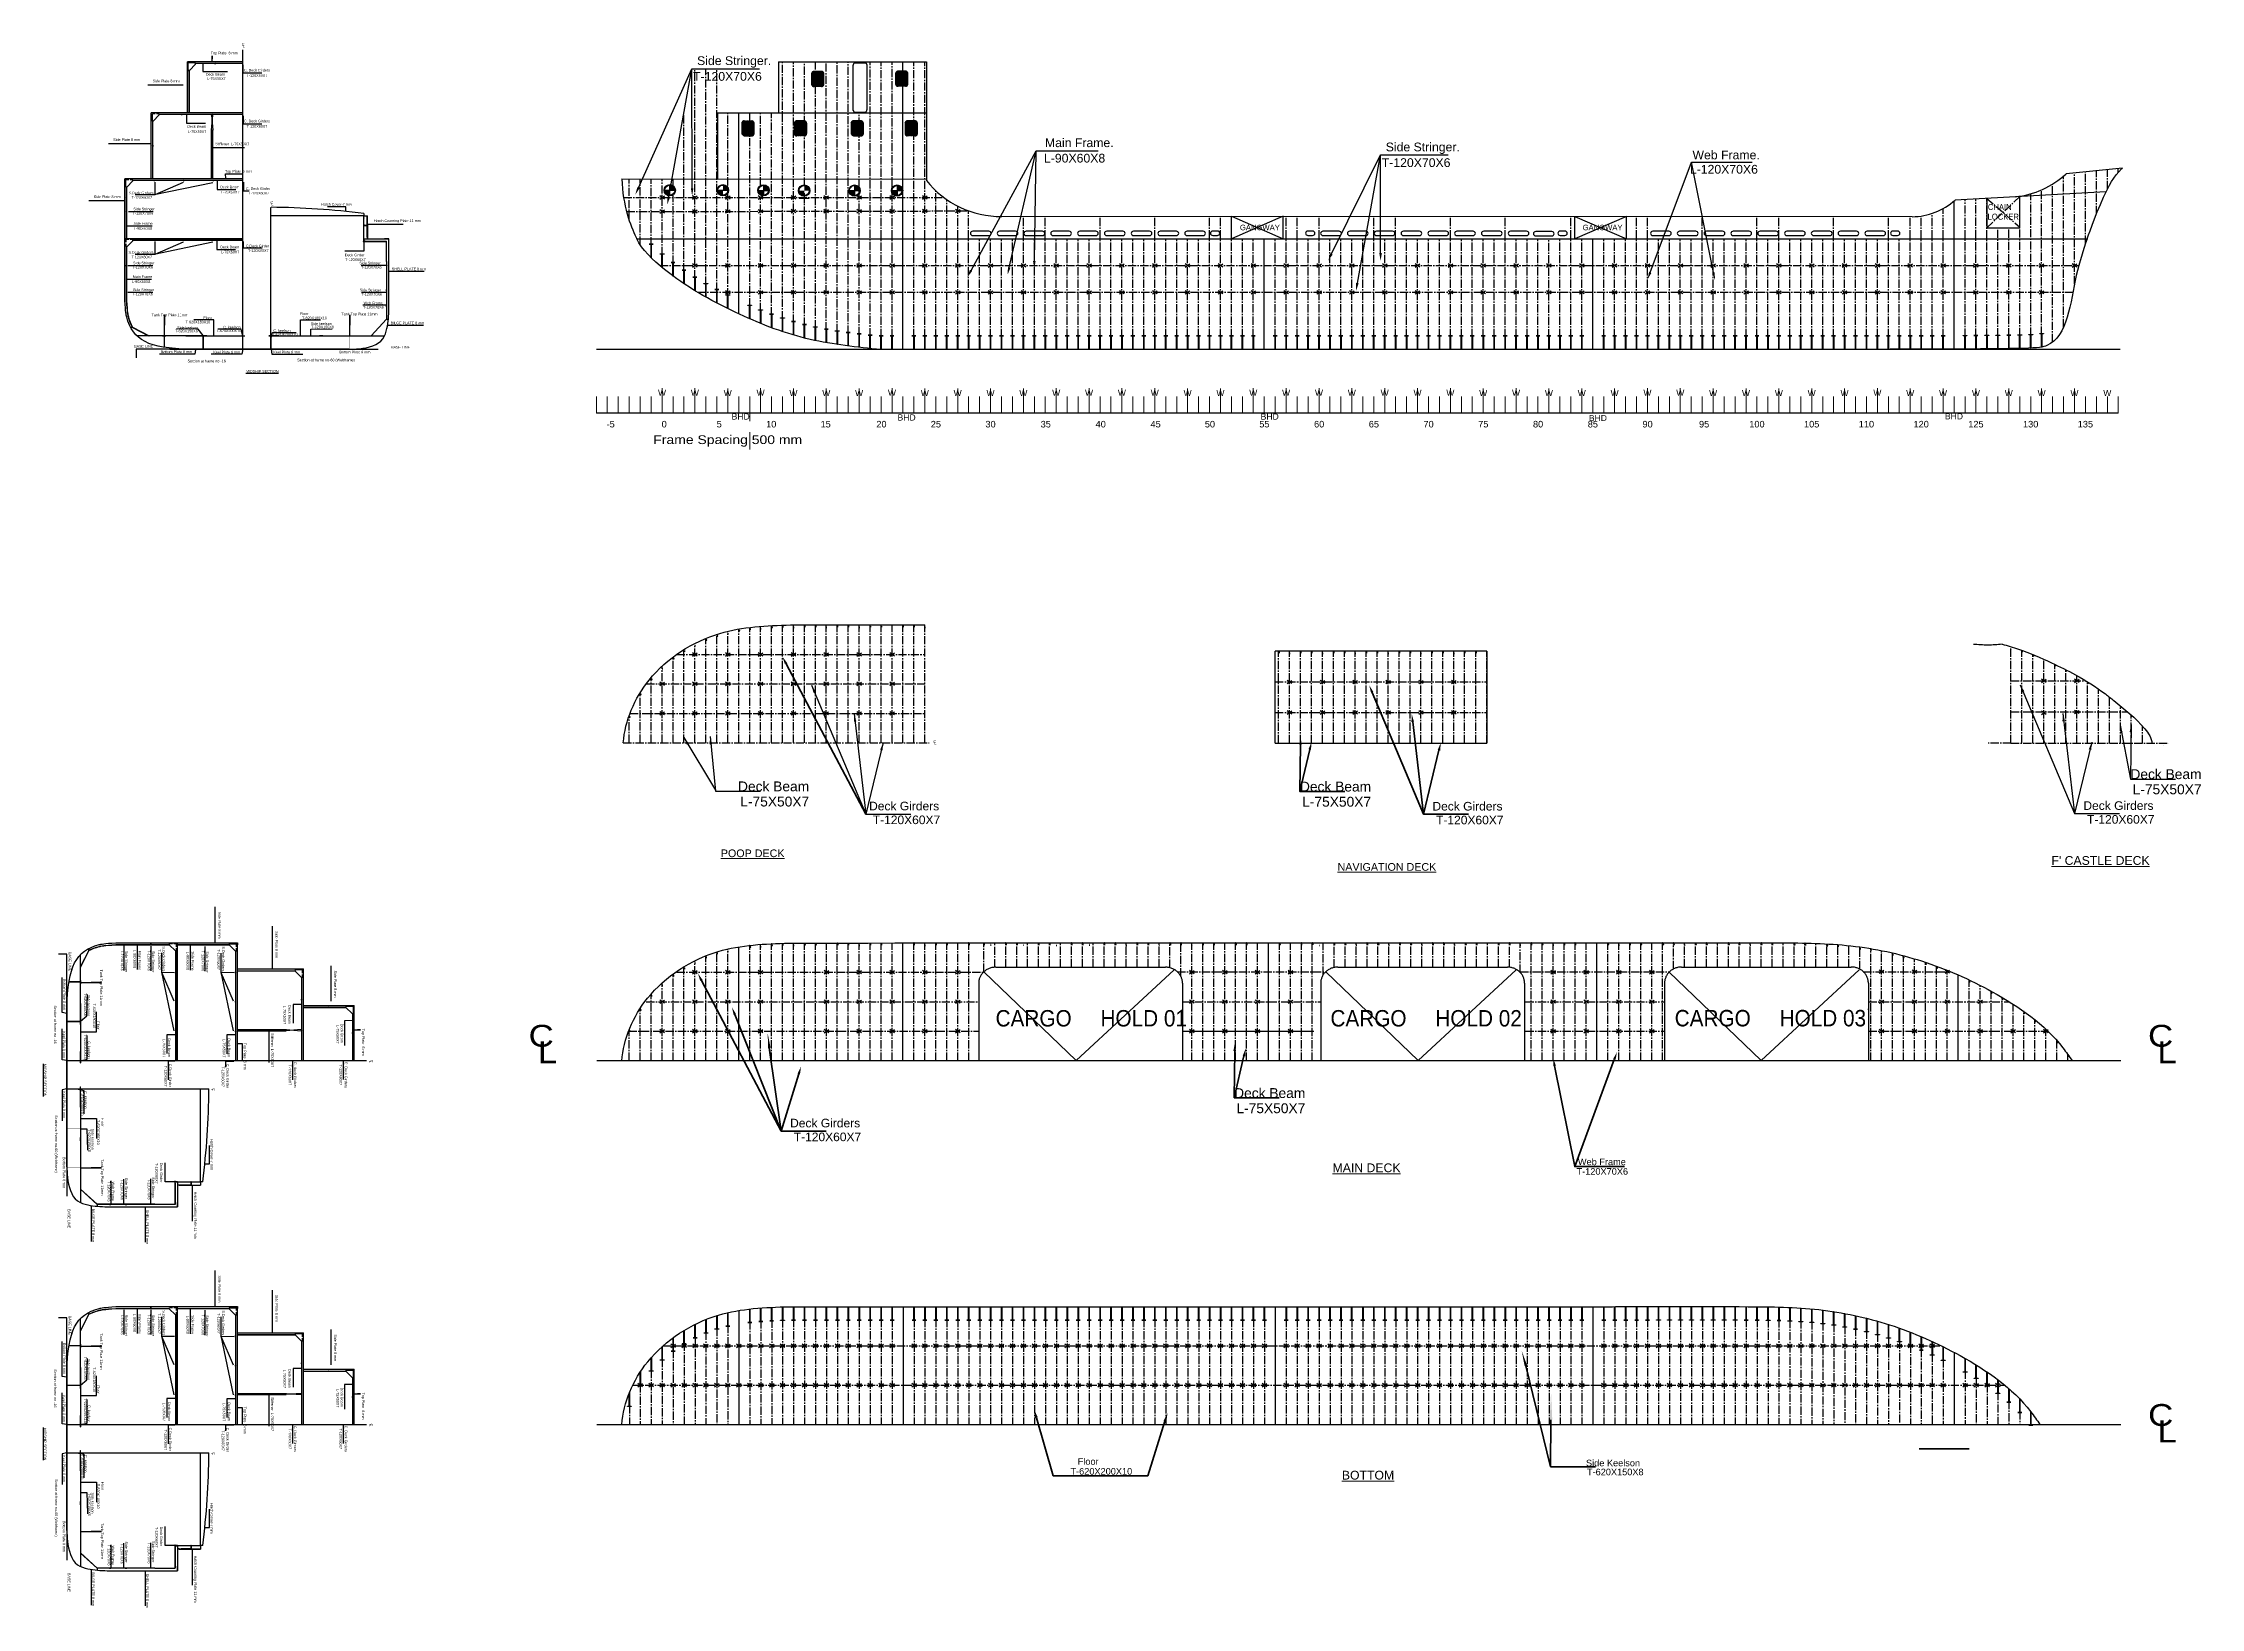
# Model space of a CAD drawing. Header units: inches. Extents: x 14911 to 113445, y 2644 to 74095.
import ezdxf
from ezdxf.enums import TextEntityAlignment as Align

# ---------------------------------------------------------------- set-up
doc = ezdxf.new("R2010")
doc.units = ezdxf.units.IN
doc.header["$LTSCALE"] = 500
doc.header["$MEASUREMENT"] = 0
for name, pattern in [('ACAD_ISO03W100', [30, 12, -18]), ('CENTER2', [1.125, 0.75, -0.125, 0.125, -0.125]), ('DASHED', [0.75, 0.5, -0.25])]:
    doc.linetypes.add(name, pattern=pattern)
for name, color, linetype in [('bulkhead', 1, 'Continuous'), ('deckgirders', 4, 'CENTER2'), ('hidden', 2, 'CENTER2'), ('hull', 7, 'Continuous'), ('Keelson', 4, 'CENTER2'), ('stringers', 4, 'CENTER2'), ('webframe', 5, 'CENTER2')]:
    doc.layers.add(name, color=color, linetype=linetype)
for name, color, linetype, lineweight in [('fixtures', 30, 'Continuous', 25), ('Hatch', 7, 'Continuous', 211), ('Text', 7, 'Continuous', 18)]:
    doc.layers.add(name, color=color, linetype=linetype, lineweight=lineweight)
doc.styles.add('MtXpl_Swis721_Lt_BT', font='swissl.ttf')
doc.styles.get("Standard").update_dxf_attribs({"font": 'arial.ttf'})
doc.dimstyles.get("Standard").update_dxf_attribs({"dimtxt": 250, "dimasz": 0.18, "dimexe": 0.18, "dimexo": 0.0625, "dimgap": 0.09, "dimtad": 0, "dimtih": 1, "dimtoh": 1, "dimdec": 4, "dimzin": 0, "dimdsep": 46, "dimtxsty": 'Standard', "dimcen": 0.09, "dimadec": 0, "dimazin": 0, "dimtfac": 1, "dimtdec": 4, "dimtofl": 0, "dimtmove": 0, "dimatfit": 3, "dimfxl": 1, "dimtolj": 1, "dimtzin": 0, "dimarcsym": 0})

msp = doc.modelspace()

# ---------------------------------------------------------------- hatches: boundary and pattern name
h = msp.add_hatch(color=6)
h.dxf.hatch_style = 1
h.paths.add_polyline_path([(22734, 73118), (22771, 73118), (22794, 73118), (22794, 73125), (22768, 73125), (22768, 73238), (22761, 73238), (22761, 73125), (22734, 73125)])
h = msp.add_hatch(color=6)
h.dxf.hatch_style = 1
h.paths.add_polyline_path([(23997, 73118), (24034, 73118), (24057, 73118), (24057, 73125), (24030, 73125), (24030, 73238), (24023, 73238), (24023, 73125), (23997, 73125)])
h = msp.add_hatch(color=6)
h.dxf.hatch_style = 1
h.paths.add_polyline_path([(21614, 72078), (21614, 72072), (21500, 72072), (21500, 72078)])
h.paths.add_polyline_path([(21620, 72072), (21620, 72040), (21614, 72040), (21614, 72072)])
h.paths.add_polyline_path([(21620, 72078), (21620, 72075), (21620, 72072), (21614, 72072), (21614, 72078)])
h.paths.add_polyline_path([(21620, 72110), (21620, 72078), (21614, 72078), (21614, 72110)])
h = msp.add_hatch(color=6)
h.dxf.hatch_style = 1
h.paths.add_polyline_path([(21614, 72077), (21614, 72071), (21500, 72071), (21500, 72077)])
h.paths.add_polyline_path([(21620, 72071), (21620, 72039), (21614, 72039), (21614, 72071)])
h.paths.add_polyline_path([(21620, 72077), (21620, 72074), (21620, 72071), (21614, 72071), (21614, 72077)])
h.paths.add_polyline_path([(21620, 72109), (21620, 72077), (21614, 72077), (21614, 72109)])
h = msp.add_hatch(color=6)
h.dxf.hatch_style = 1
h.paths.add_polyline_path([(21203, 70791), (21240, 70791), (21263, 70791), (21263, 70798), (21237, 70798), (21237, 70911), (21230, 70911), (21230, 70798), (21203, 70798)])
h = msp.add_hatch(color=6)
h.dxf.hatch_style = 1
h.paths.add_polyline_path([(22599, 70791), (22636, 70791), (22659, 70791), (22659, 70798), (22633, 70798), (22633, 70911), (22626, 70911), (22626, 70798), (22599, 70798)])
h = msp.add_hatch(color=6)
h.dxf.hatch_style = 1
h.paths.add_polyline_path([(23995, 70791), (24032, 70791), (24055, 70791), (24055, 70798), (24029, 70798), (24029, 70911), (24022, 70911), (24022, 70798), (23995, 70798)])
h = msp.add_hatch(color=6)
h.dxf.hatch_style = 1
h.paths.add_polyline_path([(19950, 69409), (19950, 69403), (19836, 69403), (19836, 69409)])
h.paths.add_polyline_path([(19956, 69403), (19956, 69371), (19950, 69371), (19950, 69403)])
h.paths.add_polyline_path([(19956, 69409), (19956, 69406), (19956, 69403), (19950, 69403), (19950, 69409)])
h.paths.add_polyline_path([(19956, 69441), (19956, 69409), (19950, 69409), (19950, 69441)])
h = msp.add_hatch(color=6)
h.dxf.hatch_style = 1
h.paths.add_polyline_path([(19950, 69408), (19950, 69402), (19836, 69402), (19836, 69408)])
h.paths.add_polyline_path([(19956, 69402), (19956, 69370), (19950, 69370), (19950, 69402)])
h.paths.add_polyline_path([(19956, 69408), (19956, 69405), (19956, 69402), (19950, 69402), (19950, 69408)])
h.paths.add_polyline_path([(19956, 69440), (19956, 69408), (19950, 69408), (19950, 69440)])
h = msp.add_hatch(color=6)
h.dxf.hatch_style = 1
h.paths.add_polyline_path([(18754, 67050), (18754, 67044), (18640, 67044), (18640, 67050)])
h.paths.add_polyline_path([(18760, 67044), (18760, 67012), (18754, 67012), (18754, 67044)])
h.paths.add_polyline_path([(18760, 67050), (18760, 67047), (18760, 67044), (18754, 67044), (18754, 67050)])
h.paths.add_polyline_path([(18760, 67082), (18760, 67050), (18754, 67050), (18754, 67082)])
h = msp.add_hatch(color=6)
h.dxf.hatch_style = 1
h.paths.add_polyline_path([(19956, 67777), (19993, 67777), (20016, 67777), (20016, 67784), (19990, 67784), (19990, 67897), (19983, 67897), (19983, 67784), (19956, 67784)])
h = msp.add_hatch(color=6)
h.dxf.hatch_style = 1
h.paths.add_polyline_path([(21303, 67777), (21339, 67777), (21363, 67777), (21363, 67784), (21336, 67784), (21336, 67897), (21329, 67897), (21329, 67784), (21303, 67784)])
h = msp.add_hatch(color=6)
h.dxf.hatch_style = 1
h.paths.add_polyline_path([(22649, 67777), (22686, 67777), (22709, 67777), (22709, 67784), (22682, 67784), (22682, 67897), (22675, 67897), (22675, 67784), (22649, 67784)])
h = msp.add_hatch(color=6)
h.dxf.hatch_style = 1
h.paths.add_polyline_path([(23995, 67777), (24032, 67777), (24055, 67777), (24055, 67784), (24029, 67784), (24029, 67897), (24022, 67897), (24022, 67784), (23995, 67784)])
h = msp.add_hatch(color=256)
h.dxf.hatch_style = 1
h.paths.add_polyline_path([(43754, 67377, 0.414214), (43525, 67606), (43525, 67377)])
h.paths.add_polyline_path([(43296, 67377, 0.414214), (43525, 67147), (43525, 67377)])
h = msp.add_hatch(color=256)
h.dxf.hatch_style = 1
h.paths.add_polyline_path([(46184, 67375, 0.414214), (45954, 67605), (45954, 67375)])
h.paths.add_polyline_path([(45725, 67375, 0.414214), (45954, 67146), (45954, 67375)])
h = msp.add_hatch(color=256)
h.dxf.hatch_style = 1
h.paths.add_polyline_path([(48037, 67374, 0.414214), (47808, 67604), (47808, 67374)])
h.paths.add_polyline_path([(47578, 67374, 0.414214), (47808, 67145), (47808, 67374)])
h = msp.add_hatch(color=256)
h.dxf.hatch_style = 1
h.paths.add_polyline_path([(49893, 67363, 0.414214), (49664, 67592), (49664, 67363)])
h.paths.add_polyline_path([(49434, 67363, 0.414214), (49664, 67134), (49664, 67363)])
h = msp.add_hatch(color=256)
h.dxf.hatch_style = 1
h.paths.add_polyline_path([(52196, 67363, 0.414214), (51967, 67592), (51967, 67363)])
h.paths.add_polyline_path([(51737, 67363, 0.414214), (51967, 67134), (51967, 67363)])
h = msp.add_hatch(color=256)
h.dxf.hatch_style = 1
h.paths.add_polyline_path([(54134, 67363, 0.414214), (53905, 67592), (53905, 67363)])
h.paths.add_polyline_path([(53676, 67363, 0.414214), (53905, 67134), (53905, 67363)])
h = msp.add_hatch(color=6)
h.dxf.hatch_style = 1
h.paths.add_polyline_path([(18754, 66409), (18754, 66403), (18640, 66403), (18640, 66409)])
h.paths.add_polyline_path([(18760, 66403), (18760, 66371), (18754, 66371), (18754, 66403)])
h.paths.add_polyline_path([(18760, 66409), (18760, 66406), (18760, 66403), (18754, 66403), (18754, 66409)])
h.paths.add_polyline_path([(18760, 66441), (18760, 66409), (18754, 66409), (18754, 66441)])
h = msp.add_hatch(color=6)
h.dxf.hatch_style = 1
h.paths.add_polyline_path([(19956, 65044), (19993, 65044), (20016, 65044), (20016, 65051), (19990, 65051), (19990, 65164), (19983, 65164), (19983, 65051), (19956, 65051)])
h = msp.add_hatch(color=6)
h.dxf.hatch_style = 1
h.paths.add_polyline_path([(21303, 65044), (21339, 65044), (21363, 65044), (21363, 65051), (21336, 65051), (21336, 65164), (21329, 65164), (21329, 65051), (21303, 65051)])
h = msp.add_hatch(color=6)
h.dxf.hatch_style = 1
h.paths.add_polyline_path([(22649, 65044), (22686, 65044), (22709, 65044), (22709, 65051), (22682, 65051), (22682, 65164), (22675, 65164), (22675, 65051), (22649, 65051)])
h = msp.add_hatch(color=6)
h.dxf.hatch_style = 1
h.paths.add_polyline_path([(23995, 65044), (24032, 65044), (24055, 65044), (24055, 65051), (24029, 65051), (24029, 65164), (24022, 65164), (24022, 65051), (23995, 65051)])
h = msp.add_hatch(color=6)
h.dxf.hatch_style = 1
h.paths.add_polyline_path([(29529, 65044), (29566, 65044), (29589, 65044), (29589, 65051), (29563, 65051), (29563, 65164), (29556, 65164), (29556, 65051), (29529, 65051)])
h = msp.add_hatch(color=256)
h.dxf.hatch_style = 1
h.paths.add_polyline_path([(42680, 64910), (42765, 64910), (42765, 64920), (42585, 64920), (42585, 64910), (42670, 64910), (42670, 64300), (42680, 64300)])
h = msp.add_hatch(color=256)
h.dxf.hatch_style = 1
h.paths.add_polyline_path([(43180, 64462), (43265, 64462), (43265, 64472), (43085, 64472), (43085, 64462), (43170, 64462), (43170, 63852), (43180, 63852)])
h = msp.add_hatch(color=256)
h.dxf.hatch_style = 1
h.paths.add_polyline_path([(43680, 64072), (43765, 64072), (43765, 64082), (43585, 64082), (43585, 64072), (43670, 64072), (43670, 63462), (43680, 63462)])
h = msp.add_hatch(color=6)
h.dxf.hatch_style = 1
h.paths.add_polyline_path([(18754, 63942), (18754, 63936), (18640, 63936), (18640, 63942)])
h.paths.add_polyline_path([(18760, 63936), (18760, 63904), (18754, 63904), (18754, 63936)])
h.paths.add_polyline_path([(18760, 63942), (18760, 63939), (18760, 63936), (18754, 63936), (18754, 63942)])
h.paths.add_polyline_path([(18760, 63974), (18760, 63942), (18754, 63942), (18754, 63974)])
h = msp.add_hatch(color=6)
h.dxf.hatch_style = 1
h.paths.add_polyline_path([(30590, 63942), (30590, 63936), (30704, 63936), (30704, 63942)])
h.paths.add_polyline_path([(30584, 63936), (30584, 63904), (30590, 63904), (30590, 63936)])
h.paths.add_polyline_path([(30584, 63942), (30584, 63939), (30584, 63936), (30590, 63936), (30590, 63942)])
h.paths.add_polyline_path([(30584, 63974), (30584, 63942), (30590, 63942), (30590, 63974)])
h = msp.add_hatch(color=256)
h.dxf.hatch_style = 1
h.paths.add_polyline_path([(44180, 63722), (44265, 63722), (44265, 63732), (44085, 63732), (44085, 63722), (44170, 63722), (44170, 63112), (44180, 63112)])
h = msp.add_hatch(color=256)
h.dxf.hatch_style = 1
h.paths.add_polyline_path([(44680, 63403), (44765, 63403), (44765, 63413), (44585, 63413), (44585, 63403), (44670, 63403), (44670, 62793), (44680, 62793)])
h = msp.add_hatch(color=256)
h.dxf.hatch_style = 1
h.paths.add_polyline_path([(45180, 63111), (45265, 63111), (45265, 63121), (45085, 63121), (45085, 63111), (45170, 63111), (45170, 62501), (45180, 62501)])
h = msp.add_hatch(color=6)
h.dxf.hatch_style = 1
h.paths.add_polyline_path([(18754, 62720), (18754, 62714), (18640, 62714), (18640, 62720)])
h.paths.add_polyline_path([(18760, 62714), (18760, 62682), (18754, 62682), (18754, 62714)])
h.paths.add_polyline_path([(18760, 62720), (18760, 62717), (18760, 62714), (18754, 62714), (18754, 62720)])
h.paths.add_polyline_path([(18760, 62752), (18760, 62720), (18754, 62720), (18754, 62752)])
h = msp.add_hatch(color=6)
h.dxf.hatch_style = 1
h.paths.add_polyline_path([(30590, 62720), (30590, 62714), (30704, 62714), (30704, 62720)])
h.paths.add_polyline_path([(30584, 62714), (30584, 62682), (30590, 62682), (30590, 62714)])
h.paths.add_polyline_path([(30584, 62720), (30584, 62717), (30584, 62714), (30590, 62714), (30590, 62720)])
h.paths.add_polyline_path([(30584, 62752), (30584, 62720), (30590, 62720), (30590, 62752)])
h = msp.add_hatch(color=256)
h.dxf.hatch_style = 1
h.paths.add_polyline_path([(45680, 62839), (45765, 62839), (45765, 62849), (45585, 62849), (45585, 62839), (45670, 62839), (45670, 62229), (45680, 62229)])
h = msp.add_hatch(color=256)
h.dxf.hatch_style = 1
h.paths.add_polyline_path([(46180, 62586), (46265, 62586), (46265, 62596), (46085, 62596), (46085, 62586), (46170, 62586), (46170, 61976), (46180, 61976)])
h = msp.add_hatch(color=256)
h.dxf.hatch_style = 1
h.paths.add_polyline_path([(47180, 62119), (47265, 62119), (47265, 62129), (47085, 62129), (47085, 62119), (47170, 62119), (47170, 61509), (47180, 61509)])
h = msp.add_hatch(color=256)
h.dxf.hatch_style = 1
h.paths.add_polyline_path([(47680, 61907), (47765, 61907), (47765, 61917), (47585, 61917), (47585, 61907), (47670, 61907), (47670, 61297), (47680, 61297)])
h = msp.add_hatch(color=256)
h.dxf.hatch_style = 1
h.paths.add_polyline_path([(48180, 61712), (48265, 61712), (48265, 61722), (48085, 61722), (48085, 61712), (48170, 61712), (48170, 61102), (48180, 61102)])
h = msp.add_hatch(color=256)
h.dxf.hatch_style = 1
h.paths.add_polyline_path([(48680, 61535), (48765, 61535), (48765, 61545), (48585, 61545), (48585, 61535), (48670, 61535), (48670, 60925), (48680, 60925)])
h = msp.add_hatch(color=256)
h.dxf.hatch_style = 1
h.paths.add_polyline_path([(49180, 61377), (49265, 61377), (49265, 61387), (49085, 61387), (49085, 61377), (49170, 61377), (49170, 60767), (49180, 60767)])
h = msp.add_hatch(color=256)
h.dxf.hatch_style = 1
h.paths.add_polyline_path([(49680, 61240), (49765, 61240), (49765, 61250), (49585, 61250), (49585, 61240), (49670, 61240), (49670, 60630), (49680, 60630)])
h = msp.add_hatch(color=256)
h.dxf.hatch_style = 1
h.paths.add_polyline_path([(50180, 61125), (50265, 61125), (50265, 61135), (50085, 61135), (50085, 61125), (50170, 61125), (50170, 60515), (50180, 60515)])
h = msp.add_hatch(color=6)
h.dxf.hatch_style = 1
h.paths.add_polyline_path([(20440, 60726), (20511, 60726), (20511, 60734), (20436, 60734), (20361, 60734), (20361, 60726), (20432, 60726), (20432, 60208), (20440, 60206)])
h = msp.add_hatch(color=6)
h.dxf.hatch_style = 1
h.paths.add_polyline_path([(22152, 60734), (22223, 60734), (22223, 60726), (22152, 60726)])
h.paths.add_polyline_path([(22231, 60734), (22302, 60734), (22302, 60726), (22231, 60726)])
h = msp.add_hatch(color=6)
h.dxf.hatch_style = 1
h.paths.add_polyline_path([(22223, 60734), (22231, 60734), (22231, 60726), (22223, 60726)])
h = msp.add_hatch(color=6)
h.dxf.hatch_style = 1
h.paths.add_polyline_path([(22223, 60726), (22231, 60726), (22231, 60114), (22223, 60114)])
h = msp.add_hatch(color=6)
h.dxf.hatch_style = 1
h.paths.add_polyline_path([(24030, 60724), (24020, 60724), (24020, 60114), (24030, 60114)])
h.paths.add_polyline_path([(24125, 60734), (24030, 60734), (24030, 60724), (24125, 60724)])
h.paths.add_polyline_path([(24030, 60734), (24020, 60734), (24020, 60724), (24030, 60724)])
h.paths.add_polyline_path([(24020, 60734), (23973, 60734), (23925, 60734), (23925, 60724), (24020, 60724)])
h = msp.add_hatch(color=6)
h.dxf.hatch_style = 1
h.paths.add_polyline_path([(25319, 60724), (25309, 60724), (25309, 60114), (25319, 60114)])
h.paths.add_polyline_path([(25414, 60734), (25319, 60734), (25319, 60724), (25414, 60724)])
h.paths.add_polyline_path([(25319, 60734), (25309, 60734), (25309, 60724), (25319, 60724)])
h.paths.add_polyline_path([(25309, 60734), (25262, 60734), (25214, 60734), (25214, 60724), (25309, 60724)])
h = msp.add_hatch(color=6)
h.dxf.hatch_style = 1
h.paths.add_polyline_path([(27184, 60735), (27112, 60735), (27112, 60727), (27184, 60727)])
h.paths.add_polyline_path([(27105, 60735), (27034, 60735), (27034, 60727), (27105, 60727)])
h = msp.add_hatch(color=6)
h.dxf.hatch_style = 1
h.paths.add_polyline_path([(27112, 60735), (27105, 60735), (27105, 60727), (27112, 60727)])
h = msp.add_hatch(color=6)
h.dxf.hatch_style = 1
h.paths.add_polyline_path([(27113, 60727), (27105, 60727), (27105, 60115), (27113, 60115)])
h = msp.add_hatch(color=6)
h.dxf.hatch_style = 1
h.paths.add_polyline_path([(28979, 60735), (28907, 60735), (28907, 60727), (28979, 60727)])
h.paths.add_polyline_path([(28900, 60735), (28829, 60735), (28829, 60727), (28900, 60727)])
h = msp.add_hatch(color=6)
h.dxf.hatch_style = 1
h.paths.add_polyline_path([(28907, 60735), (28900, 60735), (28900, 60727), (28907, 60727)])
h = msp.add_hatch(color=6)
h.dxf.hatch_style = 1
h.paths.add_polyline_path([(28908, 60727), (28900, 60727), (28900, 60115), (28908, 60115)])
h = msp.add_hatch(color=256)
h.dxf.hatch_style = 1
h.paths.add_polyline_path([(50680, 61028), (50765, 61028), (50765, 61038), (50585, 61038), (50585, 61028), (50670, 61028), (50670, 60418), (50680, 60418)])
h = msp.add_hatch(color=256)
h.dxf.hatch_style = 1
h.paths.add_polyline_path([(51180, 60946), (51265, 60946), (51265, 60956), (51085, 60956), (51085, 60946), (51170, 60946), (51170, 60336), (51180, 60336)])
h = msp.add_hatch(color=256)
h.dxf.hatch_style = 1
h.paths.add_polyline_path([(51680, 60876), (51765, 60876), (51765, 60886), (51585, 60886), (51585, 60876), (51670, 60876), (51670, 60266), (51680, 60266)])
h = msp.add_hatch(color=256)
h.dxf.hatch_style = 1
h.paths.add_polyline_path([(52180, 60814), (52265, 60814), (52265, 60824), (52085, 60824), (52085, 60814), (52170, 60814), (52170, 60204), (52180, 60204)])
h = msp.add_hatch(color=256)
h.dxf.hatch_style = 1
h.paths.add_polyline_path([(52680, 60757), (52765, 60757), (52765, 60767), (52585, 60767), (52585, 60757), (52670, 60757), (52670, 60147), (52680, 60147)])
h = msp.add_hatch(color=256)
h.dxf.hatch_style = 1
h.paths.add_polyline_path([(53180, 60724), (53265, 60724), (53265, 60734), (53085, 60734), (53085, 60724), (53170, 60724), (53170, 60114), (53180, 60114)])
h = msp.add_hatch(color=256)
h.dxf.hatch_style = 1
h.paths.add_polyline_path([(53680, 60724), (53765, 60724), (53765, 60734), (53585, 60734), (53585, 60724), (53670, 60724), (53670, 60114), (53680, 60114)])
h = msp.add_hatch(color=256)
h.dxf.hatch_style = 1
h.paths.add_polyline_path([(54680, 60724), (54765, 60724), (54765, 60734), (54585, 60734), (54585, 60724), (54670, 60724), (54670, 60114), (54680, 60114)])
h = msp.add_hatch(color=256)
h.dxf.hatch_style = 1
h.paths.add_polyline_path([(55180, 60724), (55265, 60724), (55265, 60734), (55085, 60734), (55085, 60724), (55170, 60724), (55170, 60114), (55180, 60114)])
h = msp.add_hatch(color=256)
h.dxf.hatch_style = 1
h.paths.add_polyline_path([(55680, 60724), (55765, 60724), (55765, 60734), (55585, 60734), (55585, 60724), (55670, 60724), (55670, 60114), (55680, 60114)])
h = msp.add_hatch(color=256)
h.dxf.hatch_style = 1
h.paths.add_polyline_path([(56180, 60724), (56265, 60724), (56265, 60734), (56085, 60734), (56085, 60724), (56170, 60724), (56170, 60114), (56180, 60114)])
h = msp.add_hatch(color=256)
h.dxf.hatch_style = 1
h.paths.add_polyline_path([(56680, 60724), (56765, 60724), (56765, 60734), (56585, 60734), (56585, 60724), (56670, 60724), (56670, 60114), (56680, 60114)])
h = msp.add_hatch(color=256)
h.dxf.hatch_style = 1
h.paths.add_polyline_path([(57180, 60724), (57265, 60724), (57265, 60734), (57085, 60734), (57085, 60724), (57170, 60724), (57170, 60114), (57180, 60114)])
h = msp.add_hatch(color=256)
h.dxf.hatch_style = 1
h.paths.add_polyline_path([(57680, 60724), (57765, 60724), (57765, 60734), (57585, 60734), (57585, 60724), (57670, 60724), (57670, 60114), (57680, 60114)])
h = msp.add_hatch(color=256)
h.dxf.hatch_style = 1
h.paths.add_polyline_path([(58180, 60724), (58265, 60724), (58265, 60734), (58085, 60734), (58085, 60724), (58170, 60724), (58170, 60114), (58180, 60114)])
h = msp.add_hatch(color=256)
h.dxf.hatch_style = 1
h.paths.add_polyline_path([(58680, 60724), (58765, 60724), (58765, 60734), (58585, 60734), (58585, 60724), (58670, 60724), (58670, 60114), (58680, 60114)])
h = msp.add_hatch(color=256)
h.dxf.hatch_style = 1
h.paths.add_polyline_path([(59180, 60724), (59265, 60724), (59265, 60734), (59085, 60734), (59085, 60724), (59170, 60724), (59170, 60114), (59180, 60114)])
h = msp.add_hatch(color=256)
h.dxf.hatch_style = 1
h.paths.add_polyline_path([(59680, 60724), (59765, 60724), (59765, 60734), (59585, 60734), (59585, 60724), (59670, 60724), (59670, 60114), (59680, 60114)])
h = msp.add_hatch(color=256)
h.dxf.hatch_style = 1
h.paths.add_polyline_path([(60180, 60724), (60265, 60724), (60265, 60734), (60085, 60734), (60085, 60724), (60170, 60724), (60170, 60114), (60180, 60114)])
h = msp.add_hatch(color=256)
h.dxf.hatch_style = 1
h.paths.add_polyline_path([(60680, 60724), (60765, 60724), (60765, 60734), (60585, 60734), (60585, 60724), (60670, 60724), (60670, 60114), (60680, 60114)])
h = msp.add_hatch(color=256)
h.dxf.hatch_style = 1
h.paths.add_polyline_path([(61180, 60724), (61265, 60724), (61265, 60734), (61085, 60734), (61085, 60724), (61170, 60724), (61170, 60114), (61180, 60114)])
h = msp.add_hatch(color=256)
h.dxf.hatch_style = 1
h.paths.add_polyline_path([(61680, 60724), (61765, 60724), (61765, 60734), (61585, 60734), (61585, 60724), (61670, 60724), (61670, 60114), (61680, 60114)])
h = msp.add_hatch(color=256)
h.dxf.hatch_style = 1
h.paths.add_polyline_path([(62180, 60724), (62265, 60724), (62265, 60734), (62085, 60734), (62085, 60724), (62170, 60724), (62170, 60114), (62180, 60114)])
h = msp.add_hatch(color=256)
h.dxf.hatch_style = 1
h.paths.add_polyline_path([(62680, 60724), (62765, 60724), (62765, 60734), (62585, 60734), (62585, 60724), (62670, 60724), (62670, 60114), (62680, 60114)])
h = msp.add_hatch(color=256)
h.dxf.hatch_style = 1
h.paths.add_polyline_path([(63180, 60724), (63265, 60724), (63265, 60734), (63085, 60734), (63085, 60724), (63170, 60724), (63170, 60114), (63180, 60114)])
h = msp.add_hatch(color=256)
h.dxf.hatch_style = 1
h.paths.add_polyline_path([(63680, 60724), (63765, 60724), (63765, 60734), (63585, 60734), (63585, 60724), (63670, 60724), (63670, 60114), (63680, 60114)])
h = msp.add_hatch(color=256)
h.dxf.hatch_style = 1
h.paths.add_polyline_path([(64180, 60724), (64265, 60724), (64265, 60734), (64085, 60734), (64085, 60724), (64170, 60724), (64170, 60114), (64180, 60114)])
h = msp.add_hatch(color=256)
h.dxf.hatch_style = 1
h.paths.add_polyline_path([(64680, 60724), (64765, 60724), (64765, 60734), (64585, 60734), (64585, 60724), (64670, 60724), (64670, 60114), (64680, 60114)])
h = msp.add_hatch(color=256)
h.dxf.hatch_style = 1
h.paths.add_polyline_path([(65180, 60724), (65265, 60724), (65265, 60734), (65085, 60734), (65085, 60724), (65170, 60724), (65170, 60114), (65180, 60114)])
h = msp.add_hatch(color=256)
h.dxf.hatch_style = 1
h.paths.add_polyline_path([(65680, 60724), (65765, 60724), (65765, 60734), (65585, 60734), (65585, 60724), (65670, 60724), (65670, 60114), (65680, 60114)])
h = msp.add_hatch(color=256)
h.dxf.hatch_style = 1
h.paths.add_polyline_path([(66180, 60724), (66265, 60724), (66265, 60734), (66085, 60734), (66085, 60724), (66170, 60724), (66170, 60114), (66180, 60114)])
h = msp.add_hatch(color=256)
h.dxf.hatch_style = 1
h.paths.add_polyline_path([(66680, 60724), (66765, 60724), (66765, 60734), (66585, 60734), (66585, 60724), (66670, 60724), (66670, 60114), (66680, 60114)])
h = msp.add_hatch(color=256)
h.dxf.hatch_style = 1
h.paths.add_polyline_path([(67180, 60724), (67265, 60724), (67265, 60734), (67085, 60734), (67085, 60724), (67170, 60724), (67170, 60114), (67180, 60114)])
h = msp.add_hatch(color=256)
h.dxf.hatch_style = 1
h.paths.add_polyline_path([(67680, 60724), (67765, 60724), (67765, 60734), (67585, 60734), (67585, 60724), (67670, 60724), (67670, 60114), (67680, 60114)])
h = msp.add_hatch(color=256)
h.dxf.hatch_style = 1
h.paths.add_polyline_path([(68180, 60724), (68265, 60724), (68265, 60734), (68085, 60734), (68085, 60724), (68170, 60724), (68170, 60114), (68180, 60114)])
h = msp.add_hatch(color=256)
h.dxf.hatch_style = 1
h.paths.add_polyline_path([(68680, 60724), (68765, 60724), (68765, 60734), (68585, 60734), (68585, 60724), (68670, 60724), (68670, 60114), (68680, 60114)])
h = msp.add_hatch(color=256)
h.dxf.hatch_style = 1
h.paths.add_polyline_path([(69180, 60724), (69265, 60724), (69265, 60734), (69085, 60734), (69085, 60724), (69170, 60724), (69170, 60114), (69180, 60114)])
h = msp.add_hatch(color=256)
h.dxf.hatch_style = 1
h.paths.add_polyline_path([(69680, 60724), (69765, 60724), (69765, 60734), (69585, 60734), (69585, 60724), (69670, 60724), (69670, 60114), (69680, 60114)])
h = msp.add_hatch(color=256)
h.dxf.hatch_style = 1
h.paths.add_polyline_path([(70180, 60724), (70265, 60724), (70265, 60734), (70085, 60734), (70085, 60724), (70170, 60724), (70170, 60114), (70180, 60114)])
h = msp.add_hatch(color=256)
h.dxf.hatch_style = 1
h.paths.add_polyline_path([(71180, 60724), (71265, 60724), (71265, 60734), (71085, 60734), (71085, 60724), (71170, 60724), (71170, 60114), (71180, 60114)])
h = msp.add_hatch(color=256)
h.dxf.hatch_style = 1
h.paths.add_polyline_path([(71680, 60724), (71765, 60724), (71765, 60734), (71585, 60734), (71585, 60724), (71670, 60724), (71670, 60114), (71680, 60114)])
h = msp.add_hatch(color=256)
h.dxf.hatch_style = 1
h.paths.add_polyline_path([(72180, 60724), (72265, 60724), (72265, 60734), (72085, 60734), (72085, 60724), (72170, 60724), (72170, 60114), (72180, 60114)])
h = msp.add_hatch(color=256)
h.dxf.hatch_style = 1
h.paths.add_polyline_path([(72680, 60724), (72765, 60724), (72765, 60734), (72585, 60734), (72585, 60724), (72670, 60724), (72670, 60114), (72680, 60114)])
h = msp.add_hatch(color=256)
h.dxf.hatch_style = 1
h.paths.add_polyline_path([(73180, 60724), (73265, 60724), (73265, 60734), (73085, 60734), (73085, 60724), (73170, 60724), (73170, 60114), (73180, 60114)])
h = msp.add_hatch(color=256)
h.dxf.hatch_style = 1
h.paths.add_polyline_path([(73680, 60724), (73765, 60724), (73765, 60734), (73585, 60734), (73585, 60724), (73670, 60724), (73670, 60114), (73680, 60114)])
h = msp.add_hatch(color=256)
h.dxf.hatch_style = 1
h.paths.add_polyline_path([(74180, 60724), (74265, 60724), (74265, 60734), (74085, 60734), (74085, 60724), (74170, 60724), (74170, 60114), (74180, 60114)])
h = msp.add_hatch(color=256)
h.dxf.hatch_style = 1
h.paths.add_polyline_path([(74680, 60724), (74765, 60724), (74765, 60734), (74585, 60734), (74585, 60724), (74670, 60724), (74670, 60114), (74680, 60114)])
h = msp.add_hatch(color=256)
h.dxf.hatch_style = 1
h.paths.add_polyline_path([(75180, 60724), (75265, 60724), (75265, 60734), (75085, 60734), (75085, 60724), (75170, 60724), (75170, 60114), (75180, 60114)])
h = msp.add_hatch(color=256)
h.dxf.hatch_style = 1
h.paths.add_polyline_path([(75680, 60724), (75765, 60724), (75765, 60734), (75585, 60734), (75585, 60724), (75670, 60724), (75670, 60114), (75680, 60114)])
h = msp.add_hatch(color=256)
h.dxf.hatch_style = 1
h.paths.add_polyline_path([(76180, 60724), (76265, 60724), (76265, 60734), (76085, 60734), (76085, 60724), (76170, 60724), (76170, 60114), (76180, 60114)])
h = msp.add_hatch(color=256)
h.dxf.hatch_style = 1
h.paths.add_polyline_path([(76680, 60724), (76765, 60724), (76765, 60734), (76585, 60734), (76585, 60724), (76670, 60724), (76670, 60114), (76680, 60114)])
h = msp.add_hatch(color=256)
h.dxf.hatch_style = 1
h.paths.add_polyline_path([(77180, 60724), (77265, 60724), (77265, 60734), (77085, 60734), (77085, 60724), (77170, 60724), (77170, 60114), (77180, 60114)])
h = msp.add_hatch(color=256)
h.dxf.hatch_style = 1
h.paths.add_polyline_path([(77680, 60724), (77765, 60724), (77765, 60734), (77585, 60734), (77585, 60724), (77670, 60724), (77670, 60114), (77680, 60114)])
h = msp.add_hatch(color=256)
h.dxf.hatch_style = 1
h.paths.add_polyline_path([(78180, 60724), (78265, 60724), (78265, 60734), (78085, 60734), (78085, 60724), (78170, 60724), (78170, 60114), (78180, 60114)])
h = msp.add_hatch(color=256)
h.dxf.hatch_style = 1
h.paths.add_polyline_path([(78680, 60724), (78765, 60724), (78765, 60734), (78585, 60734), (78585, 60724), (78670, 60724), (78670, 60114), (78680, 60114)])
h = msp.add_hatch(color=256)
h.dxf.hatch_style = 1
h.paths.add_polyline_path([(79180, 60724), (79265, 60724), (79265, 60734), (79085, 60734), (79085, 60724), (79170, 60724), (79170, 60114), (79180, 60114)])
h = msp.add_hatch(color=256)
h.dxf.hatch_style = 1
h.paths.add_polyline_path([(79680, 60724), (79765, 60724), (79765, 60734), (79585, 60734), (79585, 60724), (79670, 60724), (79670, 60114), (79680, 60114)])
h = msp.add_hatch(color=256)
h.dxf.hatch_style = 1
h.paths.add_polyline_path([(80180, 60724), (80265, 60724), (80265, 60734), (80085, 60734), (80085, 60724), (80170, 60724), (80170, 60114), (80180, 60114)])
h = msp.add_hatch(color=256)
h.dxf.hatch_style = 1
h.paths.add_polyline_path([(80680, 60724), (80765, 60724), (80765, 60734), (80585, 60734), (80585, 60724), (80670, 60724), (80670, 60114), (80680, 60114)])
h = msp.add_hatch(color=256)
h.dxf.hatch_style = 1
h.paths.add_polyline_path([(81180, 60724), (81265, 60724), (81265, 60734), (81085, 60734), (81085, 60724), (81170, 60724), (81170, 60114), (81180, 60114)])
h = msp.add_hatch(color=256)
h.dxf.hatch_style = 1
h.paths.add_polyline_path([(81680, 60724), (81765, 60724), (81765, 60734), (81585, 60734), (81585, 60724), (81670, 60724), (81670, 60114), (81680, 60114)])
h = msp.add_hatch(color=256)
h.dxf.hatch_style = 1
h.paths.add_polyline_path([(82180, 60724), (82265, 60724), (82265, 60734), (82085, 60734), (82085, 60724), (82170, 60724), (82170, 60114), (82180, 60114)])
h = msp.add_hatch(color=256)
h.dxf.hatch_style = 1
h.paths.add_polyline_path([(82680, 60724), (82765, 60724), (82765, 60734), (82585, 60734), (82585, 60724), (82670, 60724), (82670, 60114), (82680, 60114)])
h = msp.add_hatch(color=256)
h.dxf.hatch_style = 1
h.paths.add_polyline_path([(83180, 60724), (83265, 60724), (83265, 60734), (83085, 60734), (83085, 60724), (83170, 60724), (83170, 60114), (83180, 60114)])
h = msp.add_hatch(color=256)
h.dxf.hatch_style = 1
h.paths.add_polyline_path([(83680, 60724), (83765, 60724), (83765, 60734), (83585, 60734), (83585, 60724), (83670, 60724), (83670, 60114), (83680, 60114)])
h = msp.add_hatch(color=256)
h.dxf.hatch_style = 1
h.paths.add_polyline_path([(84180, 60724), (84265, 60724), (84265, 60734), (84085, 60734), (84085, 60724), (84170, 60724), (84170, 60114), (84180, 60114)])
h = msp.add_hatch(color=256)
h.dxf.hatch_style = 1
h.paths.add_polyline_path([(84680, 60724), (84765, 60724), (84765, 60734), (84585, 60734), (84585, 60724), (84670, 60724), (84670, 60114), (84680, 60114)])
h = msp.add_hatch(color=256)
h.dxf.hatch_style = 1
h.paths.add_polyline_path([(85180, 60724), (85265, 60724), (85265, 60734), (85085, 60734), (85085, 60724), (85170, 60724), (85170, 60114), (85180, 60114)])
h = msp.add_hatch(color=256)
h.dxf.hatch_style = 1
h.paths.add_polyline_path([(86180, 60724), (86265, 60724), (86265, 60734), (86085, 60734), (86085, 60724), (86170, 60724), (86170, 60114), (86180, 60114)])
h = msp.add_hatch(color=256)
h.dxf.hatch_style = 1
h.paths.add_polyline_path([(86680, 60724), (86765, 60724), (86765, 60734), (86585, 60734), (86585, 60724), (86670, 60724), (86670, 60114), (86680, 60114)])
h = msp.add_hatch(color=256)
h.dxf.hatch_style = 1
h.paths.add_polyline_path([(87180, 60724), (87265, 60724), (87265, 60734), (87085, 60734), (87085, 60724), (87170, 60724), (87170, 60114), (87180, 60114)])
h = msp.add_hatch(color=256)
h.dxf.hatch_style = 1
h.paths.add_polyline_path([(87680, 60724), (87765, 60724), (87765, 60734), (87585, 60734), (87585, 60724), (87670, 60724), (87670, 60114), (87680, 60114)])
h = msp.add_hatch(color=256)
h.dxf.hatch_style = 1
h.paths.add_polyline_path([(88180, 60724), (88265, 60724), (88265, 60734), (88085, 60734), (88085, 60724), (88170, 60724), (88170, 60114), (88180, 60114)])
h = msp.add_hatch(color=256)
h.dxf.hatch_style = 1
h.paths.add_polyline_path([(88680, 60724), (88765, 60724), (88765, 60734), (88585, 60734), (88585, 60724), (88670, 60724), (88670, 60114), (88680, 60114)])
h = msp.add_hatch(color=256)
h.dxf.hatch_style = 1
h.paths.add_polyline_path([(89180, 60724), (89265, 60724), (89265, 60734), (89085, 60734), (89085, 60724), (89170, 60724), (89170, 60114), (89180, 60114)])
h = msp.add_hatch(color=256)
h.dxf.hatch_style = 1
h.paths.add_polyline_path([(89680, 60724), (89765, 60724), (89765, 60734), (89585, 60734), (89585, 60724), (89670, 60724), (89670, 60114), (89680, 60114)])
h = msp.add_hatch(color=256)
h.dxf.hatch_style = 1
h.paths.add_polyline_path([(90180, 60724), (90265, 60724), (90265, 60734), (90085, 60734), (90085, 60724), (90170, 60724), (90170, 60114), (90180, 60114)])
h = msp.add_hatch(color=256)
h.dxf.hatch_style = 1
h.paths.add_polyline_path([(90680, 60724), (90765, 60724), (90765, 60734), (90585, 60734), (90585, 60724), (90670, 60724), (90670, 60114), (90680, 60114)])
h = msp.add_hatch(color=256)
h.dxf.hatch_style = 1
h.paths.add_polyline_path([(91180, 60724), (91265, 60724), (91265, 60734), (91085, 60734), (91085, 60724), (91170, 60724), (91170, 60114), (91180, 60114)])
h = msp.add_hatch(color=256)
h.dxf.hatch_style = 1
h.paths.add_polyline_path([(91680, 60724), (91765, 60724), (91765, 60734), (91585, 60734), (91585, 60724), (91670, 60724), (91670, 60114), (91680, 60114)])
h = msp.add_hatch(color=256)
h.dxf.hatch_style = 1
h.paths.add_polyline_path([(92180, 60724), (92265, 60724), (92265, 60734), (92085, 60734), (92085, 60724), (92170, 60724), (92170, 60114), (92180, 60114)])
h = msp.add_hatch(color=256)
h.dxf.hatch_style = 1
h.paths.add_polyline_path([(92680, 60724), (92765, 60724), (92765, 60734), (92585, 60734), (92585, 60724), (92670, 60724), (92670, 60114), (92680, 60114)])
h = msp.add_hatch(color=256)
h.dxf.hatch_style = 1
h.paths.add_polyline_path([(93180, 60724), (93265, 60724), (93265, 60734), (93085, 60734), (93085, 60724), (93170, 60724), (93170, 60114), (93180, 60114)])
h = msp.add_hatch(color=256)
h.dxf.hatch_style = 1
h.paths.add_polyline_path([(93680, 60724), (93765, 60724), (93765, 60734), (93585, 60734), (93585, 60724), (93670, 60724), (93670, 60114), (93680, 60114)])
h = msp.add_hatch(color=256)
h.dxf.hatch_style = 1
h.paths.add_polyline_path([(94180, 60724), (94265, 60724), (94265, 60734), (94085, 60734), (94085, 60724), (94170, 60724), (94170, 60114), (94180, 60114)])
h = msp.add_hatch(color=256)
h.dxf.hatch_style = 1
h.paths.add_polyline_path([(94680, 60724), (94765, 60724), (94765, 60734), (94585, 60734), (94585, 60724), (94670, 60724), (94670, 60114), (94680, 60114)])
h = msp.add_hatch(color=256)
h.dxf.hatch_style = 1
h.paths.add_polyline_path([(95180, 60724), (95265, 60724), (95265, 60734), (95085, 60734), (95085, 60724), (95170, 60724), (95170, 60114), (95180, 60114)])
h = msp.add_hatch(color=256)
h.dxf.hatch_style = 1
h.paths.add_polyline_path([(95680, 60724), (95765, 60724), (95765, 60734), (95585, 60734), (95585, 60724), (95670, 60724), (95670, 60114), (95680, 60114)])
h = msp.add_hatch(color=256)
h.dxf.hatch_style = 1
h.paths.add_polyline_path([(96180, 60724), (96265, 60724), (96265, 60734), (96085, 60734), (96085, 60724), (96170, 60724), (96170, 60114), (96180, 60114)])
h = msp.add_hatch(color=256)
h.dxf.hatch_style = 1
h.paths.add_polyline_path([(96680, 60724), (96765, 60724), (96765, 60734), (96585, 60734), (96585, 60724), (96670, 60724), (96670, 60114), (96680, 60114)])
h = msp.add_hatch(color=256)
h.dxf.hatch_style = 1
h.paths.add_polyline_path([(97180, 60724), (97265, 60724), (97265, 60734), (97085, 60734), (97085, 60724), (97170, 60724), (97170, 60114), (97180, 60114)])
h = msp.add_hatch(color=256)
h.dxf.hatch_style = 1
h.paths.add_polyline_path([(97680, 60724), (97765, 60724), (97765, 60734), (97585, 60734), (97585, 60724), (97670, 60724), (97670, 60114), (97680, 60114)])
h = msp.add_hatch(color=256)
h.dxf.hatch_style = 1
h.paths.add_polyline_path([(98180, 60724), (98265, 60724), (98265, 60734), (98085, 60734), (98085, 60724), (98170, 60724), (98170, 60114), (98180, 60114)])
h = msp.add_hatch(color=256)
h.dxf.hatch_style = 1
h.paths.add_polyline_path([(98680, 60724), (98765, 60724), (98765, 60734), (98585, 60734), (98585, 60724), (98670, 60724), (98670, 60114), (98680, 60114)])
h = msp.add_hatch(color=256)
h.dxf.hatch_style = 1
h.paths.add_polyline_path([(99180, 60724), (99265, 60724), (99265, 60734), (99085, 60734), (99085, 60724), (99170, 60724), (99170, 60114), (99180, 60114)])
h = msp.add_hatch(color=256)
h.dxf.hatch_style = 1
h.paths.add_polyline_path([(99680, 60724), (99765, 60724), (99765, 60734), (99585, 60734), (99585, 60724), (99670, 60724), (99670, 60114), (99680, 60114)])
h = msp.add_hatch(color=256)
h.dxf.hatch_style = 1
h.paths.add_polyline_path([(100180, 60724), (100265, 60724), (100265, 60734), (100085, 60734), (100085, 60724), (100170, 60724), (100170, 60114), (100180, 60114)])
h = msp.add_hatch(color=256)
h.dxf.hatch_style = 1
h.paths.add_polyline_path([(100680, 60724), (100765, 60724), (100765, 60734), (100585, 60734), (100585, 60724), (100670, 60724), (100670, 60114), (100680, 60114)])
h = msp.add_hatch(color=256)
h.dxf.hatch_style = 1
h.paths.add_polyline_path([(101180, 60724), (101265, 60724), (101265, 60734), (101085, 60734), (101085, 60724), (101170, 60724), (101170, 60114), (101180, 60114)])
h = msp.add_hatch(color=256)
h.dxf.hatch_style = 1
h.paths.add_polyline_path([(101680, 60727), (101765, 60727), (101765, 60737), (101585, 60737), (101585, 60727), (101670, 60727), (101670, 60117), (101680, 60117)])
h = msp.add_hatch(color=256)
h.dxf.hatch_style = 1
h.paths.add_polyline_path([(102680, 60735), (102765, 60735), (102765, 60745), (102585, 60745), (102585, 60735), (102670, 60735), (102670, 60125), (102680, 60125)])
h = msp.add_hatch(color=256)
h.dxf.hatch_style = 1
h.paths.add_polyline_path([(103180, 60739), (103265, 60739), (103265, 60749), (103085, 60749), (103085, 60739), (103170, 60739), (103170, 60129), (103180, 60129)])
h = msp.add_hatch(color=256)
h.dxf.hatch_style = 1
h.paths.add_polyline_path([(103680, 60743), (103765, 60743), (103765, 60753), (103585, 60753), (103585, 60743), (103670, 60743), (103670, 60133), (103680, 60133)])
h = msp.add_hatch(color=256)
h.dxf.hatch_style = 1
h.paths.add_polyline_path([(104180, 60747), (104265, 60747), (104265, 60757), (104085, 60757), (104085, 60747), (104170, 60747), (104170, 60137), (104180, 60137)])
h = msp.add_hatch(color=256)
h.dxf.hatch_style = 1
h.paths.add_polyline_path([(104680, 60754), (104765, 60754), (104765, 60764), (104585, 60764), (104585, 60754), (104670, 60754), (104670, 60144), (104680, 60144)])
h = msp.add_hatch(color=256)
h.dxf.hatch_style = 1
h.paths.add_polyline_path([(105180, 60763), (105265, 60763), (105265, 60773), (105085, 60773), (105085, 60763), (105170, 60763), (105170, 60153), (105180, 60153)])
h = msp.add_hatch(color=256)
h.dxf.hatch_style = 1
h.paths.add_polyline_path([(105680, 60779), (105765, 60779), (105765, 60789), (105585, 60789), (105585, 60779), (105670, 60779), (105670, 60169), (105680, 60169)])
h = msp.add_hatch(color=256)
h.dxf.hatch_style = 1
h.paths.add_polyline_path([(106180, 60827), (106265, 60827), (106265, 60837), (106085, 60837), (106085, 60827), (106170, 60827), (106170, 60217), (106180, 60217)])
h = msp.add_hatch(color=256)
h.dxf.hatch_style = 1
h.paths.add_polyline_path([(46680, 47267), (46680, 47335), (46673, 47335), (46673, 47260), (46723, 47260), (46723, 47267)])
h = msp.add_hatch(color=256)
h.dxf.hatch_style = 1
h.paths.add_polyline_path([(47178, 47341), (47178, 47409), (47171, 47409), (47171, 47334), (47221, 47334), (47221, 47341)])
h = msp.add_hatch(color=256)
h.dxf.hatch_style = 1
h.paths.add_polyline_path([(48178, 47419), (48178, 47487), (48171, 47487), (48171, 47412), (48221, 47412), (48221, 47419)])
h = msp.add_hatch(color=256)
h.dxf.hatch_style = 1
h.paths.add_polyline_path([(48679, 47443), (48679, 47511), (48672, 47511), (48672, 47436), (48722, 47436), (48722, 47443)])
h = msp.add_hatch(color=256)
h.dxf.hatch_style = 1
h.paths.add_polyline_path([(49679, 47457), (49679, 47525), (49672, 47525), (49672, 47450), (49722, 47450), (49722, 47457)])
h = msp.add_hatch(color=256)
h.dxf.hatch_style = 1
h.paths.add_polyline_path([(50179, 47457), (50179, 47525), (50172, 47525), (50172, 47450), (50222, 47450), (50222, 47457)])
h = msp.add_hatch(color=256)
h.dxf.hatch_style = 1
h.paths.add_polyline_path([(50185, 47457), (50185, 47525), (50178, 47525), (50178, 47450), (50228, 47450), (50228, 47457)])
h = msp.add_hatch(color=256)
h.dxf.hatch_style = 1
h.paths.add_polyline_path([(51179, 47457), (51179, 47525), (51172, 47525), (51172, 47450), (51222, 47450), (51222, 47457)])
h = msp.add_hatch(color=256)
h.dxf.hatch_style = 1
h.paths.add_polyline_path([(51679, 47457), (51679, 47525), (51672, 47525), (51672, 47450), (51722, 47450), (51722, 47457)])
h = msp.add_hatch(color=256)
h.dxf.hatch_style = 1
h.paths.add_polyline_path([(52679, 47457), (52679, 47525), (52672, 47525), (52672, 47450), (52722, 47450), (52722, 47457)])
h = msp.add_hatch(color=256)
h.dxf.hatch_style = 1
h.paths.add_polyline_path([(53179, 47457), (53179, 47525), (53172, 47525), (53172, 47450), (53222, 47450), (53222, 47457)])
h = msp.add_hatch(color=256)
h.dxf.hatch_style = 1
h.paths.add_polyline_path([(54167, 47459), (54167, 47527), (54160, 47527), (54160, 47452), (54210, 47452), (54210, 47459)])
h = msp.add_hatch(color=256)
h.dxf.hatch_style = 1
h.paths.add_polyline_path([(54679, 47457), (54679, 47525), (54672, 47525), (54672, 47450), (54722, 47450), (54722, 47457)])
h = msp.add_hatch(color=256)
h.dxf.hatch_style = 1
h.paths.add_polyline_path([(44179, 46331), (44179, 46399), (44172, 46399), (44172, 46324), (44222, 46324), (44222, 46331)])
h = msp.add_hatch(color=256)
h.dxf.hatch_style = 1
h.paths.add_polyline_path([(45181, 46846), (45181, 46914), (45174, 46914), (45174, 46839), (45224, 46839), (45224, 46846)])
h = msp.add_hatch(color=256)
h.dxf.hatch_style = 1
h.paths.add_polyline_path([(45681, 47025), (45681, 47093), (45674, 47093), (45674, 47018), (45724, 47018), (45724, 47025)])
h = msp.add_hatch(color=256)
h.dxf.hatch_style = 1
h.paths.add_polyline_path([(71339, 46269), (71339, 46337), (71332, 46337), (71332, 46262), (71382, 46262), (71382, 46269)])
h = msp.add_hatch(color=256)
h.dxf.hatch_style = 1
h.paths.add_polyline_path([(72337, 46269), (72337, 46337), (72330, 46337), (72330, 46262), (72380, 46262), (72380, 46269)])
h = msp.add_hatch(color=256)
h.dxf.hatch_style = 1
h.paths.add_polyline_path([(72837, 46269), (72837, 46337), (72830, 46337), (72830, 46262), (72880, 46262), (72880, 46269)])
h = msp.add_hatch(color=256)
h.dxf.hatch_style = 1
h.paths.add_polyline_path([(73837, 46269), (73837, 46337), (73830, 46337), (73830, 46262), (73880, 46262), (73880, 46269)])
h = msp.add_hatch(color=256)
h.dxf.hatch_style = 1
h.paths.add_polyline_path([(74337, 46269), (74337, 46337), (74330, 46337), (74330, 46262), (74380, 46262), (74380, 46269)])
h = msp.add_hatch(color=256)
h.dxf.hatch_style = 1
h.paths.add_polyline_path([(74343, 46269), (74343, 46337), (74336, 46337), (74336, 46262), (74386, 46262), (74386, 46269)])
h = msp.add_hatch(color=256)
h.dxf.hatch_style = 1
h.paths.add_polyline_path([(75337, 46269), (75337, 46337), (75330, 46337), (75330, 46262), (75380, 46262), (75380, 46269)])
h = msp.add_hatch(color=256)
h.dxf.hatch_style = 1
h.paths.add_polyline_path([(75837, 46269), (75837, 46337), (75830, 46337), (75830, 46262), (75880, 46262), (75880, 46269)])
h = msp.add_hatch(color=256)
h.dxf.hatch_style = 1
h.paths.add_polyline_path([(76837, 46269), (76837, 46337), (76830, 46337), (76830, 46262), (76880, 46262), (76880, 46269)])
h = msp.add_hatch(color=256)
h.dxf.hatch_style = 1
h.paths.add_polyline_path([(77337, 46269), (77337, 46337), (77330, 46337), (77330, 46262), (77380, 46262), (77380, 46269)])
h = msp.add_hatch(color=256)
h.dxf.hatch_style = 1
h.paths.add_polyline_path([(78337, 46269), (78337, 46337), (78330, 46337), (78330, 46262), (78380, 46262), (78380, 46269)])
h = msp.add_hatch(color=256)
h.dxf.hatch_style = 1
h.paths.add_polyline_path([(78837, 46269), (78837, 46337), (78830, 46337), (78830, 46262), (78880, 46262), (78880, 46269)])
h = msp.add_hatch(color=256)
h.dxf.hatch_style = 1
h.paths.add_polyline_path([(79826, 46269), (79826, 46337), (79819, 46337), (79819, 46262), (79869, 46262), (79869, 46269)])
h = msp.add_hatch(color=256)
h.dxf.hatch_style = 1
h.paths.add_polyline_path([(80337, 46269), (80337, 46337), (80330, 46337), (80330, 46262), (80380, 46262), (80380, 46269)])
h = msp.add_hatch(color=256)
h.dxf.hatch_style = 1
h.paths.add_polyline_path([(105280, 46297), (105280, 46365), (105273, 46365), (105273, 46290), (105323, 46290), (105323, 46297)])
h = msp.add_hatch(color=256)
h.dxf.hatch_style = 1
h.paths.add_polyline_path([(43681, 45991), (43681, 46059), (43674, 46059), (43674, 45984), (43724, 45984), (43724, 45991)])
h = msp.add_hatch(color=256)
h.dxf.hatch_style = 1
h.paths.add_polyline_path([(105784, 46103), (105784, 46171), (105777, 46171), (105777, 46096), (105827, 46096), (105827, 46103)])
h = msp.add_hatch(color=256)
h.dxf.hatch_style = 1
h.paths.add_polyline_path([(106781, 45654), (106781, 45722), (106774, 45722), (106774, 45647), (106824, 45647), (106824, 45654)])
h = msp.add_hatch(color=256)
h.dxf.hatch_style = 1
h.paths.add_polyline_path([(107281, 45411), (107281, 45479), (107274, 45479), (107274, 45404), (107324, 45404), (107324, 45411)])
h = msp.add_hatch(color=256)
h.dxf.hatch_style = 1
h.paths.add_polyline_path([(42177, 44365), (42177, 44433), (42170, 44433), (42170, 44358), (42220, 44358), (42220, 44365)])
h = msp.add_hatch(color=256)
h.dxf.hatch_style = 1
h.paths.add_polyline_path([(42683, 45050), (42683, 45118), (42676, 45118), (42676, 45043), (42726, 45043), (42726, 45050)])
h = msp.add_hatch(color=256)
h.dxf.hatch_style = 1
h.paths.add_polyline_path([(108278, 44855), (108278, 44923), (108271, 44923), (108271, 44848), (108321, 44848), (108321, 44855)])
h = msp.add_hatch(color=256)
h.dxf.hatch_style = 1
h.paths.add_polyline_path([(108781, 44515), (108781, 44583), (108774, 44583), (108774, 44508), (108824, 44508), (108824, 44515)])
h = msp.add_hatch(color=256)
h.dxf.hatch_style = 1
h.paths.add_polyline_path([(41679, 43326), (41679, 43394), (41672, 43394), (41672, 43319), (41722, 43319), (41722, 43326)])
h = msp.add_hatch(color=256)
h.dxf.hatch_style = 1
h.paths.add_polyline_path([(109777, 43760), (109777, 43828), (109770, 43828), (109770, 43753), (109820, 43753), (109820, 43760)])
h = msp.add_hatch(color=256)
h.dxf.hatch_style = 1
h.paths.add_polyline_path([(110268, 43353), (110268, 43421), (110261, 43421), (110261, 43346), (110311, 43346), (110311, 43353)])
h = msp.add_hatch(color=6)
h.dxf.hatch_style = 1
h.paths.add_polyline_path([(18603, 32902), (18597, 32902), (18597, 33016), (18603, 33016)])
h.paths.add_polyline_path([(18597, 32896), (18565, 32896), (18565, 32902), (18597, 32902)])
h.paths.add_polyline_path([(18603, 32896), (18600, 32896), (18597, 32896), (18597, 32902), (18603, 32902)])
h.paths.add_polyline_path([(18635, 32896), (18603, 32896), (18603, 32902), (18635, 32902)])
h = msp.add_hatch(color=6)
h.dxf.hatch_style = 1
h.paths.add_polyline_path([(19825, 32902), (19819, 32902), (19819, 33016), (19825, 33016)])
h.paths.add_polyline_path([(19819, 32896), (19787, 32896), (19787, 32902), (19819, 32902)])
h.paths.add_polyline_path([(19825, 32896), (19822, 32896), (19819, 32896), (19819, 32902), (19825, 32902)])
h.paths.add_polyline_path([(19857, 32896), (19825, 32896), (19825, 32902), (19857, 32902)])
h = msp.add_hatch(color=6)
h.dxf.hatch_style = 1
h.paths.add_polyline_path([(22292, 32902), (22286, 32902), (22286, 33016), (22292, 33016)])
h.paths.add_polyline_path([(22286, 32896), (22254, 32896), (22254, 32902), (22286, 32902)])
h.paths.add_polyline_path([(22292, 32896), (22289, 32896), (22286, 32896), (22286, 32902), (22292, 32902)])
h.paths.add_polyline_path([(22324, 32896), (22292, 32896), (22292, 32902), (22324, 32902)])
h = msp.add_hatch(color=6)
h.dxf.hatch_style = 1
h.paths.add_polyline_path([(22933, 32902), (22927, 32902), (22927, 33016), (22933, 33016)])
h.paths.add_polyline_path([(22927, 32896), (22895, 32896), (22895, 32902), (22927, 32902)])
h.paths.add_polyline_path([(22933, 32896), (22930, 32896), (22927, 32896), (22927, 32902), (22933, 32902)])
h.paths.add_polyline_path([(22965, 32896), (22933, 32896), (22933, 32902), (22965, 32902)])
h = msp.add_hatch(color=256)
h.dxf.hatch_style = 1
h.paths.add_polyline_path([(45727, 32524), (45684, 32524), (45684, 32592), (45677, 32592), (45677, 32517), (45727, 32517)])
h = msp.add_hatch(color=256)
h.dxf.hatch_style = 1
h.paths.add_polyline_path([(47222, 32822), (47179, 32822), (47179, 32890), (47172, 32890), (47172, 32815), (47222, 32815)])
h = msp.add_hatch(color=256)
h.dxf.hatch_style = 1
h.paths.add_polyline_path([(48182, 32902), (48182, 32970), (48175, 32970), (48175, 32895), (48225, 32895), (48225, 32902)])
h = msp.add_hatch(color=256)
h.dxf.hatch_style = 1
h.paths.add_polyline_path([(48680, 32923), (48680, 32991), (48673, 32991), (48673, 32916), (48723, 32916), (48723, 32923)])
h = msp.add_hatch(color=256)
h.dxf.hatch_style = 1
h.paths.add_polyline_path([(49679, 32934), (49679, 33002), (49672, 33002), (49672, 32927), (49722, 32927), (49722, 32934)])
h = msp.add_hatch(color=256)
h.dxf.hatch_style = 1
h.paths.add_polyline_path([(50181, 32934), (50181, 33002), (50174, 33002), (50174, 32927), (50224, 32927), (50224, 32934)])
h = msp.add_hatch(color=256)
h.dxf.hatch_style = 1
h.paths.add_polyline_path([(51182, 32935), (51182, 33003), (51175, 33003), (51175, 32928), (51225, 32928), (51225, 32935)])
h = msp.add_hatch(color=256)
h.dxf.hatch_style = 1
h.paths.add_polyline_path([(51680, 32935), (51680, 33003), (51673, 33003), (51673, 32928), (51723, 32928), (51723, 32935)])
h = msp.add_hatch(color=256)
h.dxf.hatch_style = 1
h.paths.add_polyline_path([(52678, 32936), (52678, 33004), (52671, 33004), (52671, 32929), (52721, 32929), (52721, 32936)])
h = msp.add_hatch(color=256)
h.dxf.hatch_style = 1
h.paths.add_polyline_path([(53182, 32936), (53182, 33004), (53175, 33004), (53175, 32929), (53225, 32929), (53225, 32936)])
h = msp.add_hatch(color=256)
h.dxf.hatch_style = 1
h.paths.add_polyline_path([(54681, 32937), (54681, 33005), (54674, 33005), (54674, 32930), (54724, 32930), (54724, 32937)])
h = msp.add_hatch(color=256)
h.dxf.hatch_style = 1
h.paths.add_polyline_path([(55679, 32937), (55679, 33005), (55672, 33005), (55672, 32930), (55722, 32930), (55722, 32937)])
h = msp.add_hatch(color=256)
h.dxf.hatch_style = 1
h.paths.add_polyline_path([(56181, 32937), (56181, 33005), (56174, 33005), (56174, 32930), (56224, 32930), (56224, 32937)])
h = msp.add_hatch(color=256)
h.dxf.hatch_style = 1
h.paths.add_polyline_path([(57181, 32941), (57181, 33009), (57174, 33009), (57174, 32934), (57224, 32934), (57224, 32941)])
h = msp.add_hatch(color=256)
h.dxf.hatch_style = 1
h.paths.add_polyline_path([(57873, 32941), (57873, 33009), (57866, 33009), (57866, 32934), (57916, 32934), (57916, 32941)])
h = msp.add_hatch(color=256)
h.dxf.hatch_style = 1
h.paths.add_polyline_path([(58871, 32941), (58871, 33009), (58864, 33009), (58864, 32934), (58914, 32934), (58914, 32941)])
h = msp.add_hatch(color=256)
h.dxf.hatch_style = 1
h.paths.add_polyline_path([(59377, 32941), (59377, 33009), (59370, 33009), (59370, 32934), (59420, 32934), (59420, 32941)])
h = msp.add_hatch(color=256)
h.dxf.hatch_style = 1
h.paths.add_polyline_path([(60372, 32941), (60372, 33009), (60365, 33009), (60365, 32934), (60415, 32934), (60415, 32941)])
h = msp.add_hatch(color=256)
h.dxf.hatch_style = 1
h.paths.add_polyline_path([(60872, 32941), (60872, 33009), (60865, 33009), (60865, 32934), (60915, 32934), (60915, 32941)])
h = msp.add_hatch(color=256)
h.dxf.hatch_style = 1
h.paths.add_polyline_path([(61869, 32941), (61869, 33009), (61862, 33009), (61862, 32934), (61912, 32934), (61912, 32941)])
h = msp.add_hatch(color=256)
h.dxf.hatch_style = 1
h.paths.add_polyline_path([(62372, 32941), (62372, 33009), (62365, 33009), (62365, 32934), (62415, 32934), (62415, 32941)])
h = msp.add_hatch(color=256)
h.dxf.hatch_style = 1
h.paths.add_polyline_path([(63373, 32941), (63373, 33009), (63366, 33009), (63366, 32934), (63416, 32934), (63416, 32941)])
h = msp.add_hatch(color=256)
h.dxf.hatch_style = 1
h.paths.add_polyline_path([(63874, 32944), (63874, 33012), (63867, 33012), (63867, 32937), (63917, 32937), (63917, 32944)])
h = msp.add_hatch(color=256)
h.dxf.hatch_style = 1
h.paths.add_polyline_path([(64869, 32941), (64869, 33009), (64862, 33009), (64862, 32934), (64912, 32934), (64912, 32941)])
h = msp.add_hatch(color=256)
h.dxf.hatch_style = 1
h.paths.add_polyline_path([(65375, 32941), (65375, 33009), (65368, 33009), (65368, 32934), (65418, 32934), (65418, 32941)])
h = msp.add_hatch(color=256)
h.dxf.hatch_style = 1
h.paths.add_polyline_path([(66373, 32941), (66373, 33009), (66366, 33009), (66366, 32934), (66416, 32934), (66416, 32941)])
h = msp.add_hatch(color=256)
h.dxf.hatch_style = 1
h.paths.add_polyline_path([(66873, 32941), (66873, 33009), (66866, 33009), (66866, 32934), (66916, 32934), (66916, 32941)])
h = msp.add_hatch(color=256)
h.dxf.hatch_style = 1
h.paths.add_polyline_path([(67872, 32941), (67872, 33009), (67865, 33009), (67865, 32934), (67915, 32934), (67915, 32941)])
h = msp.add_hatch(color=256)
h.dxf.hatch_style = 1
h.paths.add_polyline_path([(68374, 32941), (68374, 33009), (68367, 33009), (68367, 32934), (68417, 32934), (68417, 32941)])
h = msp.add_hatch(color=256)
h.dxf.hatch_style = 1
h.paths.add_polyline_path([(69373, 32941), (69373, 33009), (69366, 33009), (69366, 32934), (69416, 32934), (69416, 32941)])
h = msp.add_hatch(color=256)
h.dxf.hatch_style = 1
h.paths.add_polyline_path([(69872, 32942), (69872, 33010), (69865, 33010), (69865, 32935), (69915, 32935), (69915, 32942)])
h = msp.add_hatch(color=256)
h.dxf.hatch_style = 1
h.paths.add_polyline_path([(71371, 32943), (71371, 33011), (71364, 33011), (71364, 32936), (71414, 32936), (71414, 32943)])
h = msp.add_hatch(color=256)
h.dxf.hatch_style = 1
h.paths.add_polyline_path([(72370, 32941), (72370, 33009), (72363, 33009), (72363, 32934), (72413, 32934), (72413, 32941)])
h = msp.add_hatch(color=256)
h.dxf.hatch_style = 1
h.paths.add_polyline_path([(72873, 32950), (72873, 33018), (72866, 33018), (72866, 32943), (72916, 32943), (72916, 32950)])
h = msp.add_hatch(color=256)
h.dxf.hatch_style = 1
h.paths.add_polyline_path([(73871, 32942), (73871, 33010), (73864, 33010), (73864, 32935), (73914, 32935), (73914, 32942)])
h = msp.add_hatch(color=256)
h.dxf.hatch_style = 1
h.paths.add_polyline_path([(74373, 32943), (74373, 33011), (74366, 33011), (74366, 32936), (74416, 32936), (74416, 32943)])
h = msp.add_hatch(color=256)
h.dxf.hatch_style = 1
h.paths.add_polyline_path([(75373, 32942), (75373, 33010), (75366, 33010), (75366, 32935), (75416, 32935), (75416, 32942)])
h = msp.add_hatch(color=256)
h.dxf.hatch_style = 1
h.paths.add_polyline_path([(75874, 32943), (75874, 33011), (75867, 33011), (75867, 32936), (75917, 32936), (75917, 32943)])
h = msp.add_hatch(color=256)
h.dxf.hatch_style = 1
h.paths.add_polyline_path([(76874, 32942), (76874, 33010), (76867, 33010), (76867, 32935), (76917, 32935), (76917, 32942)])
h = msp.add_hatch(color=256)
h.dxf.hatch_style = 1
h.paths.add_polyline_path([(77372, 32944), (77372, 33012), (77365, 33012), (77365, 32937), (77415, 32937), (77415, 32944)])
h = msp.add_hatch(color=256)
h.dxf.hatch_style = 1
h.paths.add_polyline_path([(78371, 32940), (78371, 33008), (78364, 33008), (78364, 32933), (78414, 32933), (78414, 32940)])
h = msp.add_hatch(color=256)
h.dxf.hatch_style = 1
h.paths.add_polyline_path([(78871, 32942), (78871, 33010), (78864, 33010), (78864, 32935), (78914, 32935), (78914, 32942)])
h = msp.add_hatch(color=256)
h.dxf.hatch_style = 1
h.paths.add_polyline_path([(79872, 32943), (79872, 33011), (79865, 33011), (79865, 32936), (79915, 32936), (79915, 32943)])
h = msp.add_hatch(color=256)
h.dxf.hatch_style = 1
h.paths.add_polyline_path([(80372, 32942), (80372, 33010), (80365, 33010), (80365, 32935), (80415, 32935), (80415, 32942)])
h = msp.add_hatch(color=256)
h.dxf.hatch_style = 1
h.paths.add_polyline_path([(81373, 32942), (81373, 33010), (81366, 33010), (81366, 32935), (81416, 32935), (81416, 32942)])
h = msp.add_hatch(color=256)
h.dxf.hatch_style = 1
h.paths.add_polyline_path([(81870, 32942), (81870, 33010), (81863, 33010), (81863, 32935), (81913, 32935), (81913, 32942)])
h = msp.add_hatch(color=256)
h.dxf.hatch_style = 1
h.paths.add_polyline_path([(82872, 32942), (82872, 33010), (82865, 33010), (82865, 32935), (82915, 32935), (82915, 32942)])
h = msp.add_hatch(color=256)
h.dxf.hatch_style = 1
h.paths.add_polyline_path([(83372, 32943), (83372, 33011), (83365, 33011), (83365, 32936), (83415, 32936), (83415, 32943)])
h = msp.add_hatch(color=256)
h.dxf.hatch_style = 1
h.paths.add_polyline_path([(84372, 32942), (84372, 33010), (84365, 33010), (84365, 32935), (84415, 32935), (84415, 32942)])
h = msp.add_hatch(color=256)
h.dxf.hatch_style = 1
h.paths.add_polyline_path([(84869, 32942), (84869, 33010), (84862, 33010), (84862, 32935), (84912, 32935), (84912, 32942)])
h = msp.add_hatch(color=256)
h.dxf.hatch_style = 1
h.paths.add_polyline_path([(86370, 32945), (86370, 33013), (86363, 33013), (86363, 32938), (86413, 32938), (86413, 32945)])
h = msp.add_hatch(color=256)
h.dxf.hatch_style = 1
h.paths.add_polyline_path([(87372, 32939), (87372, 33007), (87365, 33007), (87365, 32932), (87415, 32932), (87415, 32939)])
h = msp.add_hatch(color=256)
h.dxf.hatch_style = 1
h.paths.add_polyline_path([(87872, 32944), (87872, 33012), (87865, 33012), (87865, 32937), (87915, 32937), (87915, 32944)])
h = msp.add_hatch(color=256)
h.dxf.hatch_style = 1
h.paths.add_polyline_path([(88872, 32944), (88872, 33012), (88865, 33012), (88865, 32937), (88915, 32937), (88915, 32944)])
h = msp.add_hatch(color=256)
h.dxf.hatch_style = 1
h.paths.add_polyline_path([(89372, 32944), (89372, 33012), (89365, 33012), (89365, 32937), (89415, 32937), (89415, 32944)])
h = msp.add_hatch(color=256)
h.dxf.hatch_style = 1
h.paths.add_polyline_path([(90368, 32945), (90368, 33013), (90361, 33013), (90361, 32938), (90411, 32938), (90411, 32945)])
h = msp.add_hatch(color=256)
h.dxf.hatch_style = 1
h.paths.add_polyline_path([(90869, 32945), (90869, 33013), (90862, 33013), (90862, 32938), (90912, 32938), (90912, 32945)])
h = msp.add_hatch(color=256)
h.dxf.hatch_style = 1
h.paths.add_polyline_path([(91874, 32946), (91874, 33014), (91867, 33014), (91867, 32939), (91917, 32939), (91917, 32946)])
h = msp.add_hatch(color=256)
h.dxf.hatch_style = 1
h.paths.add_polyline_path([(92370, 32945), (92370, 33013), (92363, 33013), (92363, 32938), (92413, 32938), (92413, 32945)])
h = msp.add_hatch(color=256)
h.dxf.hatch_style = 1
h.paths.add_polyline_path([(93375, 32944), (93375, 33012), (93368, 33012), (93368, 32937), (93418, 32937), (93418, 32944)])
h = msp.add_hatch(color=256)
h.dxf.hatch_style = 1
h.paths.add_polyline_path([(93875, 32939), (93875, 33007), (93868, 33007), (93868, 32932), (93918, 32932), (93918, 32939)])
h = msp.add_hatch(color=256)
h.dxf.hatch_style = 1
h.paths.add_polyline_path([(94871, 32930), (94871, 32998), (94864, 32998), (94864, 32923), (94914, 32923), (94914, 32930)])
h = msp.add_hatch(color=256)
h.dxf.hatch_style = 1
h.paths.add_polyline_path([(95374, 32925), (95374, 32993), (95367, 32993), (95367, 32918), (95417, 32918), (95417, 32925)])
h = msp.add_hatch(color=256)
h.dxf.hatch_style = 1
h.paths.add_polyline_path([(96370, 32883), (96370, 32951), (96363, 32951), (96363, 32876), (96413, 32876), (96413, 32883)])
h = msp.add_hatch(color=256)
h.dxf.hatch_style = 1
h.paths.add_polyline_path([(96874, 32859), (96874, 32927), (96867, 32927), (96867, 32852), (96917, 32852), (96917, 32859)])
h = msp.add_hatch(color=256)
h.dxf.hatch_style = 1
h.paths.add_polyline_path([(97871, 32745), (97871, 32813), (97864, 32813), (97864, 32738), (97914, 32738), (97914, 32745)])
h = msp.add_hatch(color=256)
h.dxf.hatch_style = 1
h.paths.add_polyline_path([(98369, 32677), (98369, 32745), (98362, 32745), (98362, 32670), (98412, 32670), (98412, 32677)])
h = msp.add_hatch(color=256)
h.dxf.hatch_style = 1
h.paths.add_polyline_path([(99371, 32467), (99371, 32535), (99364, 32535), (99364, 32460), (99414, 32460), (99414, 32467)])
h = msp.add_hatch(color=6)
h.dxf.hatch_style = 1
h.paths.add_polyline_path([(20927, 31699), (20927, 31663), (20927, 31639), (20934, 31639), (20934, 31666), (21047, 31666), (21047, 31673), (20934, 31673), (20934, 31699)])
h = msp.add_hatch(color=6)
h.dxf.hatch_style = 1
h.paths.add_polyline_path([(23660, 31699), (23660, 31663), (23660, 31639), (23667, 31639), (23667, 31666), (23780, 31666), (23780, 31673), (23667, 31673), (23667, 31699)])
h = msp.add_hatch(color=6)
h.dxf.hatch_style = 1
h.paths.add_polyline_path([(25291, 31706), (25285, 31706), (25285, 31820), (25291, 31820)])
h.paths.add_polyline_path([(25285, 31700), (25253, 31700), (25253, 31706), (25285, 31706)])
h.paths.add_polyline_path([(25291, 31700), (25288, 31700), (25285, 31700), (25285, 31706), (25291, 31706)])
h.paths.add_polyline_path([(25323, 31700), (25291, 31700), (25291, 31706), (25323, 31706)])
h = msp.add_hatch(color=6)
h.dxf.hatch_style = 1
h.paths.add_polyline_path([(25291, 31706), (25285, 31706), (25285, 31820), (25291, 31820)])
h.paths.add_polyline_path([(25285, 31700), (25253, 31700), (25253, 31706), (25285, 31706)])
h.paths.add_polyline_path([(25291, 31700), (25288, 31700), (25285, 31700), (25285, 31706), (25291, 31706)])
h.paths.add_polyline_path([(25323, 31700), (25291, 31700), (25291, 31706), (25323, 31706)])
h = msp.add_hatch(color=256)
h.dxf.hatch_style = 1
h.paths.add_polyline_path([(43725, 31509), (43682, 31509), (43682, 31577), (43675, 31577), (43675, 31502), (43725, 31502)])
h = msp.add_hatch(color=256)
h.dxf.hatch_style = 1
h.paths.add_polyline_path([(44225, 31844), (44182, 31844), (44182, 31912), (44175, 31912), (44175, 31837), (44225, 31837)])
h = msp.add_hatch(color=256)
h.dxf.hatch_style = 1
h.paths.add_polyline_path([(45225, 32347), (45182, 32347), (45182, 32415), (45175, 32415), (45175, 32340), (45225, 32340)])
h = msp.add_hatch(color=256)
h.dxf.hatch_style = 1
h.paths.add_polyline_path([(99857, 32350), (99857, 32418), (99850, 32418), (99850, 32343), (99900, 32343), (99900, 32350)])
h = msp.add_hatch(color=256)
h.dxf.hatch_style = 1
h.paths.add_polyline_path([(100871, 32050), (100871, 32118), (100864, 32118), (100864, 32043), (100914, 32043), (100914, 32050)])
h = msp.add_hatch(color=256)
h.dxf.hatch_style = 1
h.paths.add_polyline_path([(101373, 31868), (101373, 31936), (101366, 31936), (101366, 31861), (101416, 31861), (101416, 31868)])
h = msp.add_hatch(color=6)
h.dxf.hatch_style = 1
h.paths.add_polyline_path([(16609, 31216), (16609, 31145), (16617, 31145), (16617, 31220), (16617, 31295), (16609, 31295), (16609, 31224), (16090, 31224), (16089, 31216)])
h = msp.add_hatch(color=256)
h.dxf.hatch_style = 1
h.paths.add_polyline_path([(42725, 30595), (42682, 30595), (42682, 30663), (42675, 30663), (42675, 30588), (42725, 30588)])
h = msp.add_hatch(color=256)
h.dxf.hatch_style = 1
h.paths.add_polyline_path([(102872, 31233), (102872, 31301), (102865, 31301), (102865, 31226), (102915, 31226), (102915, 31233)])
h = msp.add_hatch(color=256)
h.dxf.hatch_style = 1
h.paths.add_polyline_path([(103875, 30720), (103875, 30788), (103868, 30788), (103868, 30713), (103918, 30713), (103918, 30720)])
h = msp.add_hatch(color=6)
h.dxf.hatch_style = 1
h.paths.add_polyline_path([(20927, 30353), (20927, 30317), (20927, 30293), (20934, 30293), (20934, 30320), (21047, 30320), (21047, 30327), (20934, 30327), (20934, 30353)])
h = msp.add_hatch(color=6)
h.dxf.hatch_style = 1
h.paths.add_polyline_path([(23660, 30353), (23660, 30317), (23660, 30293), (23667, 30293), (23667, 30320), (23780, 30320), (23780, 30327), (23667, 30327), (23667, 30353)])
h = msp.add_hatch(color=6)
h.dxf.hatch_style = 1
h.paths.add_polyline_path([(26673, 30453), (26673, 30416), (26673, 30393), (26680, 30393), (26680, 30419), (26793, 30419), (26793, 30426), (26680, 30426), (26680, 30453)])
h = msp.add_hatch(color=6)
h.dxf.hatch_style = 1
h.paths.add_polyline_path([(27960, 30042), (27954, 30042), (27954, 30156), (27960, 30156)])
h.paths.add_polyline_path([(27954, 30036), (27922, 30036), (27922, 30042), (27954, 30042)])
h.paths.add_polyline_path([(27960, 30036), (27957, 30036), (27954, 30036), (27954, 30042), (27960, 30042)])
h.paths.add_polyline_path([(27992, 30036), (27960, 30036), (27960, 30042), (27992, 30042)])
h = msp.add_hatch(color=6)
h.dxf.hatch_style = 1
h.paths.add_polyline_path([(27961, 30042), (27955, 30042), (27955, 30156), (27961, 30156)])
h.paths.add_polyline_path([(27955, 30036), (27923, 30036), (27923, 30042), (27955, 30042)])
h.paths.add_polyline_path([(27961, 30036), (27958, 30036), (27955, 30036), (27955, 30042), (27961, 30042)])
h.paths.add_polyline_path([(27993, 30036), (27961, 30036), (27961, 30042), (27993, 30042)])
h = msp.add_hatch(color=256)
h.dxf.hatch_style = 1
h.paths.add_polyline_path([(42222, 29947), (42179, 29947), (42179, 30015), (42172, 30015), (42172, 29940), (42222, 29940)])
h = msp.add_hatch(color=256)
h.dxf.hatch_style = 1
h.paths.add_polyline_path([(104369, 30441), (104369, 30509), (104362, 30509), (104362, 30434), (104412, 30434), (104412, 30441)])
h = msp.add_hatch(color=256)
h.dxf.hatch_style = 1
h.paths.add_polyline_path([(105371, 29804), (105371, 29872), (105364, 29872), (105364, 29797), (105414, 29797), (105414, 29804)])
h = msp.add_hatch(color=6)
h.dxf.hatch_style = 1
h.paths.add_polyline_path([(16609, 29433), (16609, 29425), (15997, 29425), (15997, 29433)])
h = msp.add_hatch(color=6)
h.dxf.hatch_style = 1
h.paths.add_polyline_path([(16617, 29504), (16617, 29433), (16609, 29433), (16609, 29504)])
h.paths.add_polyline_path([(16617, 29425), (16617, 29354), (16609, 29354), (16609, 29425)])
h = msp.add_hatch(color=6)
h.dxf.hatch_style = 1
h.paths.add_polyline_path([(16617, 29433), (16617, 29425), (16609, 29425), (16609, 29433)])
h = msp.add_hatch(color=6)
h.dxf.hatch_style = 1
h.paths.add_polyline_path([(20927, 29007), (20927, 28970), (20927, 28947), (20934, 28947), (20934, 28973), (21047, 28973), (21047, 28980), (20934, 28980), (20934, 29007)])
h = msp.add_hatch(color=6)
h.dxf.hatch_style = 1
h.paths.add_polyline_path([(23660, 29007), (23660, 28970), (23660, 28947), (23667, 28947), (23667, 28973), (23780, 28973), (23780, 28980), (23667, 28980), (23667, 29007)])
h = msp.add_hatch(color=6)
h.dxf.hatch_style = 1
h.paths.add_polyline_path([(26673, 29057), (26673, 29020), (26673, 28997), (26680, 28997), (26680, 29023), (26793, 29023), (26793, 29030), (26680, 29030), (26680, 29057)])
h = msp.add_hatch(color=6)
h.dxf.hatch_style = 1
h.paths.add_polyline_path([(29001, 28922), (29001, 28885), (29001, 28862), (29008, 28862), (29008, 28888), (29121, 28888), (29121, 28895), (29008, 28895), (29008, 28922)])
h = msp.add_hatch(color=256)
h.dxf.hatch_style = 1
h.paths.add_polyline_path([(41723, 28993), (41680, 28993), (41680, 29061), (41673, 29061), (41673, 28986), (41723, 28986)])
h = msp.add_hatch(color=256)
h.dxf.hatch_style = 1
h.paths.add_polyline_path([(105870, 29426), (105870, 29494), (105863, 29494), (105863, 29419), (105913, 29419), (105913, 29426)])
h = msp.add_hatch(color=6)
h.dxf.hatch_style = 1
h.paths.add_polyline_path([(16607, 27626), (16607, 27636), (15997, 27636), (15997, 27626)])
h.paths.add_polyline_path([(16617, 27531), (16617, 27626), (16607, 27626), (16607, 27531)])
h.paths.add_polyline_path([(16617, 27626), (16617, 27636), (16607, 27636), (16607, 27626)])
h.paths.add_polyline_path([(16617, 27636), (16617, 27683), (16617, 27731), (16607, 27731), (16607, 27636)])
h = msp.add_hatch(color=6)
h.dxf.hatch_style = 1
h.paths.add_polyline_path([(20927, 27661), (20927, 27624), (20927, 27601), (20934, 27601), (20934, 27627), (21047, 27627), (21047, 27634), (20934, 27634), (20934, 27661)])
h = msp.add_hatch(color=6)
h.dxf.hatch_style = 1
h.paths.add_polyline_path([(23660, 27661), (23660, 27624), (23660, 27601), (23667, 27601), (23667, 27627), (23780, 27627), (23780, 27634), (23667, 27634), (23667, 27661)])
h = msp.add_hatch(color=6)
h.dxf.hatch_style = 1
h.paths.add_polyline_path([(26673, 27661), (26673, 27624), (26673, 27601), (26680, 27601), (26680, 27627), (26793, 27627), (26793, 27634), (26680, 27634), (26680, 27661)])
h = msp.add_hatch(color=6)
h.dxf.hatch_style = 1
h.paths.add_polyline_path([(29001, 27659), (29001, 27622), (29001, 27599), (29008, 27599), (29008, 27626), (29121, 27626), (29121, 27633), (29008, 27633), (29008, 27659)])
h = msp.add_hatch(color=256)
h.dxf.hatch_style = 1
h.paths.add_polyline_path([(106870, 28473), (106870, 28541), (106863, 28541), (106863, 28466), (106913, 28466), (106913, 28473)])
h = msp.add_hatch(color=256)
h.dxf.hatch_style = 1
h.paths.add_polyline_path([(107371, 27846), (107371, 27914), (107364, 27914), (107364, 27839), (107414, 27839), (107414, 27846)])
h = msp.add_hatch(color=6)
h.dxf.hatch_style = 1
h.paths.add_polyline_path([(16607, 26337), (16607, 26347), (15997, 26347), (15997, 26337)])
h.paths.add_polyline_path([(16617, 26242), (16617, 26337), (16607, 26337), (16607, 26242)])
h.paths.add_polyline_path([(16617, 26337), (16617, 26347), (16607, 26347), (16607, 26337)])
h.paths.add_polyline_path([(16617, 26347), (16617, 26394), (16617, 26442), (16607, 26442), (16607, 26347)])
h = msp.add_hatch(color=6)
h.dxf.hatch_style = 1
h.paths.add_polyline_path([(16609, 24543), (16609, 24551), (15997, 24551), (15997, 24543)])
h = msp.add_hatch(color=6)
h.dxf.hatch_style = 1
h.paths.add_polyline_path([(16617, 24472), (16617, 24543), (16609, 24543), (16609, 24472)])
h.paths.add_polyline_path([(16617, 24551), (16617, 24622), (16609, 24622), (16609, 24551)])
h = msp.add_hatch(color=6)
h.dxf.hatch_style = 1
h.paths.add_polyline_path([(16617, 24543), (16617, 24551), (16609, 24551), (16609, 24543)])
h = msp.add_hatch(color=6)
h.dxf.hatch_style = 1
h.paths.add_polyline_path([(16609, 22748), (16609, 22756), (15997, 22756), (15997, 22748)])
h = msp.add_hatch(color=6)
h.dxf.hatch_style = 1
h.paths.add_polyline_path([(16617, 22677), (16617, 22748), (16609, 22748), (16609, 22677)])
h.paths.add_polyline_path([(16617, 22756), (16617, 22827), (16609, 22827), (16609, 22756)])
h = msp.add_hatch(color=6)
h.dxf.hatch_style = 1
h.paths.add_polyline_path([(16617, 22748), (16617, 22756), (16609, 22756), (16609, 22748)])
h = msp.add_hatch(color=6)
h.dxf.hatch_style = 1
h.paths.add_polyline_path([(20927, 22127), (20927, 22090), (20927, 22067), (20934, 22067), (20934, 22093), (21047, 22093), (21047, 22100), (20934, 22100), (20934, 22127)])
h = msp.add_hatch(color=6)
h.dxf.hatch_style = 1
h.paths.add_polyline_path([(18602, 21066), (18596, 21066), (18596, 20952), (18602, 20952)])
h.paths.add_polyline_path([(18596, 21072), (18564, 21072), (18564, 21066), (18596, 21066)])
h.paths.add_polyline_path([(18602, 21072), (18599, 21072), (18596, 21072), (18596, 21066), (18602, 21066)])
h.paths.add_polyline_path([(18634, 21072), (18602, 21072), (18602, 21066), (18634, 21066)])
h = msp.add_hatch(color=6)
h.dxf.hatch_style = 1
h.paths.add_polyline_path([(19825, 21066), (19819, 21066), (19819, 20952), (19825, 20952)])
h.paths.add_polyline_path([(19819, 21072), (19787, 21072), (19787, 21066), (19819, 21066)])
h.paths.add_polyline_path([(19825, 21072), (19822, 21072), (19819, 21072), (19819, 21066), (19825, 21066)])
h.paths.add_polyline_path([(19857, 21072), (19825, 21072), (19825, 21066), (19857, 21066)])
h = msp.add_hatch(color=6)
h.dxf.hatch_style = 1
h.paths.add_polyline_path([(18603, 16286), (18597, 16286), (18597, 16400), (18603, 16400)])
h.paths.add_polyline_path([(18597, 16280), (18565, 16280), (18565, 16286), (18597, 16286)])
h.paths.add_polyline_path([(18603, 16280), (18600, 16280), (18597, 16280), (18597, 16286), (18603, 16286)])
h.paths.add_polyline_path([(18635, 16280), (18603, 16280), (18603, 16286), (18635, 16286)])
h = msp.add_hatch(color=6)
h.dxf.hatch_style = 1
h.paths.add_polyline_path([(19825, 16286), (19819, 16286), (19819, 16400), (19825, 16400)])
h.paths.add_polyline_path([(19819, 16280), (19787, 16280), (19787, 16286), (19819, 16286)])
h.paths.add_polyline_path([(19825, 16280), (19822, 16280), (19819, 16280), (19819, 16286), (19825, 16286)])
h.paths.add_polyline_path([(19857, 16280), (19825, 16280), (19825, 16286), (19857, 16286)])
h = msp.add_hatch(color=6)
h.dxf.hatch_style = 1
h.paths.add_polyline_path([(22292, 16286), (22286, 16286), (22286, 16400), (22292, 16400)])
h.paths.add_polyline_path([(22286, 16280), (22254, 16280), (22254, 16286), (22286, 16286)])
h.paths.add_polyline_path([(22292, 16280), (22289, 16280), (22286, 16280), (22286, 16286), (22292, 16286)])
h.paths.add_polyline_path([(22324, 16280), (22292, 16280), (22292, 16286), (22324, 16286)])
h = msp.add_hatch(color=6)
h.dxf.hatch_style = 1
h.paths.add_polyline_path([(22933, 16286), (22927, 16286), (22927, 16400), (22933, 16400)])
h.paths.add_polyline_path([(22927, 16280), (22895, 16280), (22895, 16286), (22927, 16286)])
h.paths.add_polyline_path([(22933, 16280), (22930, 16280), (22927, 16280), (22927, 16286), (22933, 16286)])
h.paths.add_polyline_path([(22965, 16280), (22933, 16280), (22933, 16286), (22965, 16286)])
h = msp.add_hatch(color=256)
h.dxf.hatch_style = 1
h.paths.add_polyline_path([(45175, 15203), (45090, 15203), (45090, 15193), (45270, 15193), (45270, 15203), (45185, 15203), (45185, 15813), (45175, 15813)])
h = msp.add_hatch(color=256)
h.dxf.hatch_style = 1
h.paths.add_polyline_path([(45675, 15380), (45590, 15380), (45590, 15370), (45770, 15370), (45770, 15380), (45685, 15380), (45685, 15990), (45675, 15990)])
h = msp.add_hatch(color=256)
h.dxf.hatch_style = 1
h.paths.add_polyline_path([(46175, 15514), (46090, 15514), (46090, 15504), (46270, 15504), (46270, 15514), (46185, 15514), (46185, 16124), (46175, 16124)])
h = msp.add_hatch(color=256)
h.dxf.hatch_style = 1
h.paths.add_polyline_path([(47175, 15679), (47090, 15679), (47090, 15669), (47270, 15669), (47270, 15679), (47185, 15679), (47185, 16289), (47175, 16289)])
h = msp.add_hatch(color=256)
h.dxf.hatch_style = 1
h.paths.add_polyline_path([(47675, 15725), (47590, 15725), (47590, 15715), (47770, 15715), (47770, 15725), (47685, 15725), (47685, 16335), (47675, 16335)])
h = msp.add_hatch(color=256)
h.dxf.hatch_style = 1
h.paths.add_polyline_path([(48175, 15756), (48090, 15756), (48090, 15746), (48270, 15746), (48270, 15756), (48185, 15756), (48185, 16366), (48175, 16366)])
h = msp.add_hatch(color=256)
h.dxf.hatch_style = 1
h.paths.add_polyline_path([(48675, 15777), (48590, 15777), (48590, 15767), (48770, 15767), (48770, 15777), (48685, 15777), (48685, 16387), (48675, 16387)])
h = msp.add_hatch(color=256)
h.dxf.hatch_style = 1
h.paths.add_polyline_path([(49175, 15787), (49090, 15787), (49090, 15777), (49270, 15777), (49270, 15787), (49185, 15787), (49185, 16397), (49175, 16397)])
h = msp.add_hatch(color=256)
h.dxf.hatch_style = 1
h.paths.add_polyline_path([(49675, 15787), (49590, 15787), (49590, 15777), (49770, 15777), (49770, 15787), (49685, 15787), (49685, 16397), (49675, 16397)])
h = msp.add_hatch(color=256)
h.dxf.hatch_style = 1
h.paths.add_polyline_path([(50175, 15787), (50090, 15787), (50090, 15777), (50270, 15777), (50270, 15787), (50185, 15787), (50185, 16397), (50175, 16397)])
h = msp.add_hatch(color=256)
h.dxf.hatch_style = 1
h.paths.add_polyline_path([(50675, 15787), (50590, 15787), (50590, 15777), (50770, 15777), (50770, 15787), (50685, 15787), (50685, 16397), (50675, 16397)])
h = msp.add_hatch(color=256)
h.dxf.hatch_style = 1
h.paths.add_polyline_path([(51175, 15787), (51090, 15787), (51090, 15777), (51270, 15777), (51270, 15787), (51185, 15787), (51185, 16397), (51175, 16397)])
h = msp.add_hatch(color=256)
h.dxf.hatch_style = 1
h.paths.add_polyline_path([(51675, 15787), (51590, 15787), (51590, 15777), (51770, 15777), (51770, 15787), (51685, 15787), (51685, 16397), (51675, 16397)])
h = msp.add_hatch(color=256)
h.dxf.hatch_style = 1
h.paths.add_polyline_path([(52175, 15787), (52090, 15787), (52090, 15777), (52270, 15777), (52270, 15787), (52185, 15787), (52185, 16397), (52175, 16397)])
h = msp.add_hatch(color=256)
h.dxf.hatch_style = 1
h.paths.add_polyline_path([(52675, 15787), (52590, 15787), (52590, 15777), (52770, 15777), (52770, 15787), (52685, 15787), (52685, 16397), (52675, 16397)])
h = msp.add_hatch(color=256)
h.dxf.hatch_style = 1
h.paths.add_polyline_path([(53175, 15787), (53090, 15787), (53090, 15777), (53270, 15777), (53270, 15787), (53185, 15787), (53185, 16397), (53175, 16397)])
h = msp.add_hatch(color=256)
h.dxf.hatch_style = 1
h.paths.add_polyline_path([(53675, 15787), (53590, 15787), (53590, 15777), (53770, 15777), (53770, 15787), (53685, 15787), (53685, 16397), (53675, 16397)])
h = msp.add_hatch(color=256)
h.dxf.hatch_style = 1
h.paths.add_polyline_path([(54675, 15787), (54590, 15787), (54590, 15777), (54770, 15777), (54770, 15787), (54685, 15787), (54685, 16397), (54675, 16397)])
h = msp.add_hatch(color=256)
h.dxf.hatch_style = 1
h.paths.add_polyline_path([(55175, 15787), (55090, 15787), (55090, 15777), (55270, 15777), (55270, 15787), (55185, 15787), (55185, 16397), (55175, 16397)])
h = msp.add_hatch(color=256)
h.dxf.hatch_style = 1
h.paths.add_polyline_path([(55675, 15787), (55590, 15787), (55590, 15777), (55770, 15777), (55770, 15787), (55685, 15787), (55685, 16397), (55675, 16397)])
h = msp.add_hatch(color=256)
h.dxf.hatch_style = 1
h.paths.add_polyline_path([(56175, 15787), (56090, 15787), (56090, 15777), (56270, 15777), (56270, 15787), (56185, 15787), (56185, 16397), (56175, 16397)])
h = msp.add_hatch(color=256)
h.dxf.hatch_style = 1
h.paths.add_polyline_path([(56675, 15787), (56590, 15787), (56590, 15777), (56770, 15777), (56770, 15787), (56685, 15787), (56685, 16397), (56675, 16397)])
h = msp.add_hatch(color=256)
h.dxf.hatch_style = 1
h.paths.add_polyline_path([(57175, 15787), (57090, 15787), (57090, 15777), (57270, 15777), (57270, 15787), (57185, 15787), (57185, 16397), (57175, 16397)])
h = msp.add_hatch(color=256)
h.dxf.hatch_style = 1
h.paths.add_polyline_path([(57675, 15787), (57590, 15787), (57590, 15777), (57770, 15777), (57770, 15787), (57685, 15787), (57685, 16397), (57675, 16397)])
h = msp.add_hatch(color=256)
h.dxf.hatch_style = 1
h.paths.add_polyline_path([(58175, 15787), (58090, 15787), (58090, 15777), (58270, 15777), (58270, 15787), (58185, 15787), (58185, 16397), (58175, 16397)])
h = msp.add_hatch(color=256)
h.dxf.hatch_style = 1
h.paths.add_polyline_path([(58675, 15787), (58590, 15787), (58590, 15777), (58770, 15777), (58770, 15787), (58685, 15787), (58685, 16397), (58675, 16397)])
h = msp.add_hatch(color=256)
h.dxf.hatch_style = 1
h.paths.add_polyline_path([(59175, 15787), (59090, 15787), (59090, 15777), (59270, 15777), (59270, 15787), (59185, 15787), (59185, 16397), (59175, 16397)])
h = msp.add_hatch(color=256)
h.dxf.hatch_style = 1
h.paths.add_polyline_path([(59675, 15787), (59590, 15787), (59590, 15777), (59770, 15777), (59770, 15787), (59685, 15787), (59685, 16397), (59675, 16397)])
h = msp.add_hatch(color=256)
h.dxf.hatch_style = 1
h.paths.add_polyline_path([(60175, 15787), (60090, 15787), (60090, 15777), (60270, 15777), (60270, 15787), (60185, 15787), (60185, 16397), (60175, 16397)])
h = msp.add_hatch(color=256)
h.dxf.hatch_style = 1
h.paths.add_polyline_path([(60675, 15787), (60590, 15787), (60590, 15777), (60770, 15777), (60770, 15787), (60685, 15787), (60685, 16397), (60675, 16397)])
h = msp.add_hatch(color=256)
h.dxf.hatch_style = 1
h.paths.add_polyline_path([(61175, 15787), (61090, 15787), (61090, 15777), (61270, 15777), (61270, 15787), (61185, 15787), (61185, 16397), (61175, 16397)])
h = msp.add_hatch(color=256)
h.dxf.hatch_style = 1
h.paths.add_polyline_path([(61675, 15787), (61590, 15787), (61590, 15777), (61770, 15777), (61770, 15787), (61685, 15787), (61685, 16397), (61675, 16397)])
h = msp.add_hatch(color=256)
h.dxf.hatch_style = 1
h.paths.add_polyline_path([(62175, 15787), (62090, 15787), (62090, 15777), (62270, 15777), (62270, 15787), (62185, 15787), (62185, 16397), (62175, 16397)])
h = msp.add_hatch(color=256)
h.dxf.hatch_style = 1
h.paths.add_polyline_path([(62675, 15787), (62590, 15787), (62590, 15777), (62770, 15777), (62770, 15787), (62685, 15787), (62685, 16397), (62675, 16397)])
h = msp.add_hatch(color=256)
h.dxf.hatch_style = 1
h.paths.add_polyline_path([(63175, 15787), (63090, 15787), (63090, 15777), (63270, 15777), (63270, 15787), (63185, 15787), (63185, 16397), (63175, 16397)])
h = msp.add_hatch(color=256)
h.dxf.hatch_style = 1
h.paths.add_polyline_path([(63675, 15787), (63590, 15787), (63590, 15777), (63770, 15777), (63770, 15787), (63685, 15787), (63685, 16397), (63675, 16397)])
h = msp.add_hatch(color=256)
h.dxf.hatch_style = 1
h.paths.add_polyline_path([(64175, 15787), (64090, 15787), (64090, 15777), (64270, 15777), (64270, 15787), (64185, 15787), (64185, 16397), (64175, 16397)])
h = msp.add_hatch(color=256)
h.dxf.hatch_style = 1
h.paths.add_polyline_path([(64675, 15787), (64590, 15787), (64590, 15777), (64770, 15777), (64770, 15787), (64685, 15787), (64685, 16397), (64675, 16397)])
h = msp.add_hatch(color=256)
h.dxf.hatch_style = 1
h.paths.add_polyline_path([(65175, 15787), (65090, 15787), (65090, 15777), (65270, 15777), (65270, 15787), (65185, 15787), (65185, 16397), (65175, 16397)])
h = msp.add_hatch(color=256)
h.dxf.hatch_style = 1
h.paths.add_polyline_path([(65675, 15787), (65590, 15787), (65590, 15777), (65770, 15777), (65770, 15787), (65685, 15787), (65685, 16397), (65675, 16397)])
h = msp.add_hatch(color=256)
h.dxf.hatch_style = 1
h.paths.add_polyline_path([(66175, 15787), (66090, 15787), (66090, 15777), (66270, 15777), (66270, 15787), (66185, 15787), (66185, 16397), (66175, 16397)])
h = msp.add_hatch(color=256)
h.dxf.hatch_style = 1
h.paths.add_polyline_path([(66675, 15787), (66590, 15787), (66590, 15777), (66770, 15777), (66770, 15787), (66685, 15787), (66685, 16397), (66675, 16397)])
h = msp.add_hatch(color=256)
h.dxf.hatch_style = 1
h.paths.add_polyline_path([(67175, 15787), (67090, 15787), (67090, 15777), (67270, 15777), (67270, 15787), (67185, 15787), (67185, 16397), (67175, 16397)])
h = msp.add_hatch(color=256)
h.dxf.hatch_style = 1
h.paths.add_polyline_path([(67675, 15787), (67590, 15787), (67590, 15777), (67770, 15777), (67770, 15787), (67685, 15787), (67685, 16397), (67675, 16397)])
h = msp.add_hatch(color=256)
h.dxf.hatch_style = 1
h.paths.add_polyline_path([(68175, 15787), (68090, 15787), (68090, 15777), (68270, 15777), (68270, 15787), (68185, 15787), (68185, 16397), (68175, 16397)])
h = msp.add_hatch(color=256)
h.dxf.hatch_style = 1
h.paths.add_polyline_path([(68675, 15787), (68590, 15787), (68590, 15777), (68770, 15777), (68770, 15787), (68685, 15787), (68685, 16397), (68675, 16397)])
h = msp.add_hatch(color=256)
h.dxf.hatch_style = 1
h.paths.add_polyline_path([(69175, 15787), (69090, 15787), (69090, 15777), (69270, 15777), (69270, 15787), (69185, 15787), (69185, 16397), (69175, 16397)])
h = msp.add_hatch(color=256)
h.dxf.hatch_style = 1
h.paths.add_polyline_path([(69675, 15787), (69590, 15787), (69590, 15777), (69770, 15777), (69770, 15787), (69685, 15787), (69685, 16397), (69675, 16397)])
h = msp.add_hatch(color=256)
h.dxf.hatch_style = 1
h.paths.add_polyline_path([(70175, 15787), (70090, 15787), (70090, 15777), (70270, 15777), (70270, 15787), (70185, 15787), (70185, 16397), (70175, 16397)])
h = msp.add_hatch(color=256)
h.dxf.hatch_style = 1
h.paths.add_polyline_path([(70675, 15787), (70590, 15787), (70590, 15777), (70770, 15777), (70770, 15787), (70685, 15787), (70685, 16397), (70675, 16397)])
h = msp.add_hatch(color=256)
h.dxf.hatch_style = 1
h.paths.add_polyline_path([(71675, 15787), (71590, 15787), (71590, 15777), (71770, 15777), (71770, 15787), (71685, 15787), (71685, 16397), (71675, 16397)])
h = msp.add_hatch(color=256)
h.dxf.hatch_style = 1
h.paths.add_polyline_path([(72175, 15787), (72090, 15787), (72090, 15777), (72270, 15777), (72270, 15787), (72185, 15787), (72185, 16397), (72175, 16397)])
h = msp.add_hatch(color=256)
h.dxf.hatch_style = 1
h.paths.add_polyline_path([(72675, 15787), (72590, 15787), (72590, 15777), (72770, 15777), (72770, 15787), (72685, 15787), (72685, 16397), (72675, 16397)])
h = msp.add_hatch(color=256)
h.dxf.hatch_style = 1
h.paths.add_polyline_path([(73175, 15787), (73090, 15787), (73090, 15777), (73270, 15777), (73270, 15787), (73185, 15787), (73185, 16397), (73175, 16397)])
h = msp.add_hatch(color=256)
h.dxf.hatch_style = 1
h.paths.add_polyline_path([(73675, 15787), (73590, 15787), (73590, 15777), (73770, 15777), (73770, 15787), (73685, 15787), (73685, 16397), (73675, 16397)])
h = msp.add_hatch(color=256)
h.dxf.hatch_style = 1
h.paths.add_polyline_path([(74175, 15787), (74090, 15787), (74090, 15777), (74270, 15777), (74270, 15787), (74185, 15787), (74185, 16397), (74175, 16397)])
h = msp.add_hatch(color=256)
h.dxf.hatch_style = 1
h.paths.add_polyline_path([(74664, 15787), (74579, 15787), (74579, 15777), (74759, 15777), (74759, 15787), (74674, 15787), (74674, 16397), (74664, 16397)])
h = msp.add_hatch(color=256)
h.dxf.hatch_style = 1
h.paths.add_polyline_path([(75175, 15787), (75090, 15787), (75090, 15777), (75270, 15777), (75270, 15787), (75185, 15787), (75185, 16397), (75175, 16397)])
h = msp.add_hatch(color=256)
h.dxf.hatch_style = 1
h.paths.add_polyline_path([(75675, 15787), (75590, 15787), (75590, 15777), (75770, 15777), (75770, 15787), (75685, 15787), (75685, 16397), (75675, 16397)])
h = msp.add_hatch(color=256)
h.dxf.hatch_style = 1
h.paths.add_polyline_path([(76175, 15787), (76090, 15787), (76090, 15777), (76270, 15777), (76270, 15787), (76185, 15787), (76185, 16397), (76175, 16397)])
h = msp.add_hatch(color=256)
h.dxf.hatch_style = 1
h.paths.add_polyline_path([(76675, 15787), (76590, 15787), (76590, 15777), (76770, 15777), (76770, 15787), (76685, 15787), (76685, 16397), (76675, 16397)])
h = msp.add_hatch(color=256)
h.dxf.hatch_style = 1
h.paths.add_polyline_path([(77175, 15787), (77090, 15787), (77090, 15777), (77270, 15777), (77270, 15787), (77185, 15787), (77185, 16397), (77175, 16397)])
h = msp.add_hatch(color=256)
h.dxf.hatch_style = 1
h.paths.add_polyline_path([(77675, 15787), (77590, 15787), (77590, 15777), (77770, 15777), (77770, 15787), (77685, 15787), (77685, 16397), (77675, 16397)])
h = msp.add_hatch(color=256)
h.dxf.hatch_style = 1
h.paths.add_polyline_path([(78175, 15787), (78090, 15787), (78090, 15777), (78270, 15777), (78270, 15787), (78185, 15787), (78185, 16397), (78175, 16397)])
h = msp.add_hatch(color=256)
h.dxf.hatch_style = 1
h.paths.add_polyline_path([(78675, 15787), (78590, 15787), (78590, 15777), (78770, 15777), (78770, 15787), (78685, 15787), (78685, 16397), (78675, 16397)])
h = msp.add_hatch(color=256)
h.dxf.hatch_style = 1
h.paths.add_polyline_path([(79175, 15787), (79090, 15787), (79090, 15777), (79270, 15777), (79270, 15787), (79185, 15787), (79185, 16397), (79175, 16397)])
h = msp.add_hatch(color=256)
h.dxf.hatch_style = 1
h.paths.add_polyline_path([(79675, 15787), (79590, 15787), (79590, 15777), (79770, 15777), (79770, 15787), (79685, 15787), (79685, 16397), (79675, 16397)])
h = msp.add_hatch(color=256)
h.dxf.hatch_style = 1
h.paths.add_polyline_path([(80175, 15787), (80090, 15787), (80090, 15777), (80270, 15777), (80270, 15787), (80185, 15787), (80185, 16397), (80175, 16397)])
h = msp.add_hatch(color=256)
h.dxf.hatch_style = 1
h.paths.add_polyline_path([(80675, 15787), (80590, 15787), (80590, 15777), (80770, 15777), (80770, 15787), (80685, 15787), (80685, 16397), (80675, 16397)])
h = msp.add_hatch(color=256)
h.dxf.hatch_style = 1
h.paths.add_polyline_path([(81175, 15787), (81090, 15787), (81090, 15777), (81270, 15777), (81270, 15787), (81185, 15787), (81185, 16397), (81175, 16397)])
h = msp.add_hatch(color=256)
h.dxf.hatch_style = 1
h.paths.add_polyline_path([(81675, 15787), (81590, 15787), (81590, 15777), (81770, 15777), (81770, 15787), (81685, 15787), (81685, 16397), (81675, 16397)])
h = msp.add_hatch(color=256)
h.dxf.hatch_style = 1
h.paths.add_polyline_path([(82175, 15787), (82090, 15787), (82090, 15777), (82270, 15777), (82270, 15787), (82185, 15787), (82185, 16397), (82175, 16397)])
h = msp.add_hatch(color=256)
h.dxf.hatch_style = 1
h.paths.add_polyline_path([(82675, 15787), (82590, 15787), (82590, 15777), (82770, 15777), (82770, 15787), (82685, 15787), (82685, 16397), (82675, 16397)])
h = msp.add_hatch(color=256)
h.dxf.hatch_style = 1
h.paths.add_polyline_path([(83175, 15787), (83090, 15787), (83090, 15777), (83270, 15777), (83270, 15787), (83185, 15787), (83185, 16397), (83175, 16397)])
h = msp.add_hatch(color=256)
h.dxf.hatch_style = 1
h.paths.add_polyline_path([(83675, 15787), (83590, 15787), (83590, 15777), (83770, 15777), (83770, 15787), (83685, 15787), (83685, 16397), (83675, 16397)])
h = msp.add_hatch(color=256)
h.dxf.hatch_style = 1
h.paths.add_polyline_path([(84175, 15787), (84090, 15787), (84090, 15777), (84270, 15777), (84270, 15787), (84185, 15787), (84185, 16397), (84175, 16397)])
h = msp.add_hatch(color=256)
h.dxf.hatch_style = 1
h.paths.add_polyline_path([(84675, 15787), (84590, 15787), (84590, 15777), (84770, 15777), (84770, 15787), (84685, 15787), (84685, 16397), (84675, 16397)])
h = msp.add_hatch(color=256)
h.dxf.hatch_style = 1
h.paths.add_polyline_path([(85175, 15787), (85090, 15787), (85090, 15777), (85270, 15777), (85270, 15787), (85185, 15787), (85185, 16397), (85175, 16397)])
h = msp.add_hatch(color=256)
h.dxf.hatch_style = 1
h.paths.add_polyline_path([(86175, 15787), (86090, 15787), (86090, 15777), (86270, 15777), (86270, 15787), (86185, 15787), (86185, 16397), (86175, 16397)])
h = msp.add_hatch(color=256)
h.dxf.hatch_style = 1
h.paths.add_polyline_path([(86675, 15787), (86590, 15787), (86590, 15777), (86770, 15777), (86770, 15787), (86685, 15787), (86685, 16397), (86675, 16397)])
h = msp.add_hatch(color=256)
h.dxf.hatch_style = 1
h.paths.add_polyline_path([(87175, 15787), (87090, 15787), (87090, 15777), (87270, 15777), (87270, 15787), (87185, 15787), (87185, 16397), (87175, 16397)])
h = msp.add_hatch(color=256)
h.dxf.hatch_style = 1
h.paths.add_polyline_path([(87675, 15788), (87590, 15788), (87590, 15778), (87770, 15778), (87770, 15788), (87685, 15788), (87685, 16398), (87675, 16398)])
h = msp.add_hatch(color=256)
h.dxf.hatch_style = 1
h.paths.add_polyline_path([(88175, 15788), (88090, 15788), (88090, 15778), (88270, 15778), (88270, 15788), (88185, 15788), (88185, 16398), (88175, 16398)])
h = msp.add_hatch(color=256)
h.dxf.hatch_style = 1
h.paths.add_polyline_path([(88675, 15790), (88590, 15790), (88590, 15780), (88770, 15780), (88770, 15790), (88685, 15790), (88685, 16400), (88675, 16400)])
h = msp.add_hatch(color=256)
h.dxf.hatch_style = 1
h.paths.add_polyline_path([(89175, 15790), (89090, 15790), (89090, 15780), (89270, 15780), (89270, 15790), (89185, 15790), (89185, 16400), (89175, 16400)])
h = msp.add_hatch(color=256)
h.dxf.hatch_style = 1
h.paths.add_polyline_path([(89675, 15792), (89590, 15792), (89590, 15782), (89770, 15782), (89770, 15792), (89685, 15792), (89685, 16402), (89675, 16402)])
h = msp.add_hatch(color=256)
h.dxf.hatch_style = 1
h.paths.add_polyline_path([(90175, 15792), (90090, 15792), (90090, 15782), (90270, 15782), (90270, 15792), (90185, 15792), (90185, 16402), (90175, 16402)])
h = msp.add_hatch(color=256)
h.dxf.hatch_style = 1
h.paths.add_polyline_path([(90675, 15792), (90590, 15792), (90590, 15782), (90770, 15782), (90770, 15792), (90685, 15792), (90685, 16402), (90675, 16402)])
h = msp.add_hatch(color=256)
h.dxf.hatch_style = 1
h.paths.add_polyline_path([(91175, 15792), (91090, 15792), (91090, 15782), (91270, 15782), (91270, 15792), (91185, 15792), (91185, 16402), (91175, 16402)])
h = msp.add_hatch(color=256)
h.dxf.hatch_style = 1
h.paths.add_polyline_path([(91675, 15791), (91590, 15791), (91590, 15781), (91770, 15781), (91770, 15791), (91685, 15791), (91685, 16401), (91675, 16401)])
h = msp.add_hatch(color=256)
h.dxf.hatch_style = 1
h.paths.add_polyline_path([(92175, 15790), (92090, 15790), (92090, 15780), (92270, 15780), (92270, 15790), (92185, 15790), (92185, 16400), (92175, 16400)])
h = msp.add_hatch(color=256)
h.dxf.hatch_style = 1
h.paths.add_polyline_path([(92675, 15787), (92590, 15787), (92590, 15777), (92770, 15777), (92770, 15787), (92685, 15787), (92685, 16397), (92675, 16397)])
h = msp.add_hatch(color=256)
h.dxf.hatch_style = 1
h.paths.add_polyline_path([(93175, 15784), (93090, 15784), (93090, 15774), (93270, 15774), (93270, 15784), (93185, 15784), (93185, 16394), (93175, 16394)])
h = msp.add_hatch(color=256)
h.dxf.hatch_style = 1
h.paths.add_polyline_path([(93675, 15778), (93590, 15778), (93590, 15768), (93770, 15768), (93770, 15778), (93685, 15778), (93685, 16388), (93675, 16388)])
h = msp.add_hatch(color=256)
h.dxf.hatch_style = 1
h.paths.add_polyline_path([(94175, 15768), (94090, 15768), (94090, 15758), (94270, 15758), (94270, 15768), (94185, 15768), (94185, 16378), (94175, 16378)])
h = msp.add_hatch(color=256)
h.dxf.hatch_style = 1
h.paths.add_polyline_path([(94675, 15750), (94590, 15750), (94590, 15740), (94770, 15740), (94770, 15750), (94685, 15750), (94685, 16360), (94675, 16360)])
h = msp.add_hatch(color=256)
h.dxf.hatch_style = 1
h.paths.add_polyline_path([(95175, 15722), (95090, 15722), (95090, 15712), (95270, 15712), (95270, 15722), (95185, 15722), (95185, 16332), (95175, 16332)])
h = msp.add_hatch(color=256)
h.dxf.hatch_style = 1
h.paths.add_polyline_path([(95675, 15683), (95590, 15683), (95590, 15673), (95770, 15673), (95770, 15683), (95685, 15683), (95685, 16293), (95675, 16293)])
h = msp.add_hatch(color=256)
h.dxf.hatch_style = 1
h.paths.add_polyline_path([(96175, 15629), (96090, 15629), (96090, 15619), (96270, 15619), (96270, 15629), (96185, 15629), (96185, 16239), (96175, 16239)])
h = msp.add_hatch(color=256)
h.dxf.hatch_style = 1
h.paths.add_polyline_path([(96675, 15560), (96590, 15560), (96590, 15550), (96770, 15550), (96770, 15560), (96685, 15560), (96685, 16170), (96675, 16170)])
h = msp.add_hatch(color=256)
h.dxf.hatch_style = 1
h.paths.add_polyline_path([(97175, 15475), (97090, 15475), (97090, 15465), (97270, 15465), (97270, 15475), (97185, 15475), (97185, 16085), (97175, 16085)])
h = msp.add_hatch(color=256)
h.dxf.hatch_style = 1
h.paths.add_polyline_path([(97675, 15374), (97590, 15374), (97590, 15364), (97770, 15364), (97770, 15374), (97685, 15374), (97685, 15984), (97675, 15984)])
h = msp.add_hatch(color=256)
h.dxf.hatch_style = 1
h.paths.add_polyline_path([(98175, 15256), (98090, 15256), (98090, 15246), (98270, 15246), (98270, 15256), (98185, 15256), (98185, 15866), (98175, 15866)])
h = msp.add_hatch(color=6)
h.dxf.hatch_style = 1
h.paths.add_polyline_path([(20927, 15084), (20927, 15047), (20927, 15024), (20934, 15024), (20934, 15051), (21047, 15051), (21047, 15058), (20934, 15058), (20934, 15084)])
h = msp.add_hatch(color=6)
h.dxf.hatch_style = 1
h.paths.add_polyline_path([(23660, 15084), (23660, 15047), (23660, 15024), (23667, 15024), (23667, 15051), (23780, 15051), (23780, 15058), (23667, 15058), (23667, 15084)])
h = msp.add_hatch(color=6)
h.dxf.hatch_style = 1
h.paths.add_polyline_path([(25291, 15090), (25285, 15090), (25285, 15204), (25291, 15204)])
h.paths.add_polyline_path([(25285, 15084), (25253, 15084), (25253, 15090), (25285, 15090)])
h.paths.add_polyline_path([(25291, 15084), (25288, 15084), (25285, 15084), (25285, 15090), (25291, 15090)])
h.paths.add_polyline_path([(25323, 15084), (25291, 15084), (25291, 15090), (25323, 15090)])
h = msp.add_hatch(color=6)
h.dxf.hatch_style = 1
h.paths.add_polyline_path([(25291, 15090), (25285, 15090), (25285, 15204), (25291, 15204)])
h.paths.add_polyline_path([(25285, 15084), (25253, 15084), (25253, 15090), (25285, 15090)])
h.paths.add_polyline_path([(25291, 15084), (25288, 15084), (25285, 15084), (25285, 15090), (25291, 15090)])
h.paths.add_polyline_path([(25323, 15084), (25291, 15084), (25291, 15090), (25323, 15090)])
h = msp.add_hatch(color=256)
h.dxf.hatch_style = 1
h.paths.add_polyline_path([(43675, 14371), (43590, 14371), (43590, 14361), (43770, 14361), (43770, 14371), (43685, 14371), (43685, 14981), (43675, 14981)])
h = msp.add_hatch(color=256)
h.dxf.hatch_style = 1
h.paths.add_polyline_path([(44175, 14705), (44090, 14705), (44090, 14695), (44270, 14695), (44270, 14705), (44185, 14705), (44185, 15315), (44175, 15315)])
h = msp.add_hatch(color=256)
h.dxf.hatch_style = 1
h.paths.add_polyline_path([(44675, 14979), (44590, 14979), (44590, 14969), (44770, 14969), (44770, 14979), (44685, 14979), (44685, 15589), (44675, 15589)])
h = msp.add_hatch(color=256)
h.dxf.hatch_style = 1
h.paths.add_polyline_path([(98675, 15123), (98590, 15123), (98590, 15113), (98770, 15113), (98770, 15123), (98685, 15123), (98685, 15733), (98675, 15733)])
h = msp.add_hatch(color=256)
h.dxf.hatch_style = 1
h.paths.add_polyline_path([(99175, 14972), (99090, 14972), (99090, 14962), (99270, 14962), (99270, 14972), (99185, 14972), (99185, 15582), (99175, 15582)])
h = msp.add_hatch(color=256)
h.dxf.hatch_style = 1
h.paths.add_polyline_path([(99675, 14804), (99590, 14804), (99590, 14794), (99770, 14794), (99770, 14804), (99685, 14804), (99685, 15414), (99675, 15414)])
h = msp.add_hatch(color=256)
h.dxf.hatch_style = 1
h.paths.add_polyline_path([(100175, 14618), (100090, 14618), (100090, 14608), (100270, 14608), (100270, 14618), (100185, 14618), (100185, 15228), (100175, 15228)])
h = msp.add_hatch(color=256)
h.dxf.hatch_style = 1
h.paths.add_polyline_path([(100675, 14414), (100590, 14414), (100590, 14404), (100770, 14404), (100770, 14414), (100685, 14414), (100685, 15024), (100675, 15024)])
h = msp.add_hatch(color=256)
h.dxf.hatch_style = 1
h.paths.add_polyline_path([(101175, 14193), (101090, 14193), (101090, 14183), (101270, 14183), (101270, 14193), (101185, 14193), (101185, 14803), (101175, 14803)])
h = msp.add_hatch(color=6)
h.dxf.hatch_style = 1
h.paths.add_polyline_path([(16609, 14601), (16609, 14530), (16617, 14530), (16617, 14605), (16617, 14680), (16609, 14680), (16609, 14609), (16090, 14609), (16089, 14601)])
h = msp.add_hatch(color=6)
h.dxf.hatch_style = 1
h.paths.add_polyline_path([(26673, 13837), (26673, 13801), (26673, 13777), (26680, 13777), (26680, 13804), (26793, 13804), (26793, 13811), (26680, 13811), (26680, 13837)])
h = msp.add_hatch(color=256)
h.dxf.hatch_style = 1
h.paths.add_polyline_path([(42675, 13462), (42590, 13462), (42590, 13452), (42770, 13452), (42770, 13462), (42685, 13462), (42685, 14072), (42675, 14072)])
h = msp.add_hatch(color=256)
h.dxf.hatch_style = 1
h.paths.add_polyline_path([(43175, 13965), (43090, 13965), (43090, 13955), (43270, 13955), (43270, 13965), (43185, 13965), (43185, 14575), (43175, 14575)])
h = msp.add_hatch(color=256)
h.dxf.hatch_style = 1
h.paths.add_polyline_path([(101675, 13954), (101590, 13954), (101590, 13944), (101770, 13944), (101770, 13954), (101685, 13954), (101685, 14564), (101675, 14564)])
h = msp.add_hatch(color=256)
h.dxf.hatch_style = 1
h.paths.add_polyline_path([(102675, 13422), (102590, 13422), (102590, 13412), (102770, 13412), (102770, 13422), (102685, 13422), (102685, 14032), (102675, 14032)])
h = msp.add_hatch(color=6)
h.dxf.hatch_style = 1
h.paths.add_polyline_path([(16609, 12818), (16609, 12810), (15997, 12810), (15997, 12818)])
h = msp.add_hatch(color=6)
h.dxf.hatch_style = 1
h.paths.add_polyline_path([(16617, 12889), (16617, 12818), (16609, 12818), (16609, 12889)])
h.paths.add_polyline_path([(16617, 12810), (16617, 12739), (16609, 12739), (16609, 12810)])
h = msp.add_hatch(color=6)
h.dxf.hatch_style = 1
h.paths.add_polyline_path([(16617, 12818), (16617, 12810), (16609, 12810), (16609, 12818)])
h = msp.add_hatch(color=6)
h.dxf.hatch_style = 1
h.paths.add_polyline_path([(20927, 13738), (20927, 13701), (20927, 13678), (20934, 13678), (20934, 13704), (21047, 13704), (21047, 13711), (20934, 13711), (20934, 13738)])
h = msp.add_hatch(color=6)
h.dxf.hatch_style = 1
h.paths.add_polyline_path([(23660, 13738), (23660, 13701), (23660, 13678), (23667, 13678), (23667, 13704), (23780, 13704), (23780, 13711), (23667, 13711), (23667, 13738)])
h = msp.add_hatch(color=6)
h.dxf.hatch_style = 1
h.paths.add_polyline_path([(27960, 13426), (27954, 13426), (27954, 13540), (27960, 13540)])
h.paths.add_polyline_path([(27954, 13420), (27922, 13420), (27922, 13426), (27954, 13426)])
h.paths.add_polyline_path([(27960, 13420), (27957, 13420), (27954, 13420), (27954, 13426), (27960, 13426)])
h.paths.add_polyline_path([(27992, 13420), (27960, 13420), (27960, 13426), (27992, 13426)])
h = msp.add_hatch(color=6)
h.dxf.hatch_style = 1
h.paths.add_polyline_path([(27961, 13426), (27955, 13426), (27955, 13540), (27961, 13540)])
h.paths.add_polyline_path([(27955, 13420), (27923, 13420), (27923, 13426), (27955, 13426)])
h.paths.add_polyline_path([(27961, 13420), (27958, 13420), (27955, 13420), (27955, 13426), (27961, 13426)])
h.paths.add_polyline_path([(27993, 13420), (27961, 13420), (27961, 13426), (27993, 13426)])
h = msp.add_hatch(color=256)
h.dxf.hatch_style = 1
h.paths.add_polyline_path([(42175, 12806), (42090, 12806), (42090, 12796), (42270, 12796), (42270, 12806), (42185, 12806), (42185, 13416), (42175, 13416)])
h = msp.add_hatch(color=256)
h.dxf.hatch_style = 1
h.paths.add_polyline_path([(103175, 13127), (103090, 13127), (103090, 13117), (103270, 13117), (103270, 13127), (103185, 13127), (103185, 13737), (103175, 13737)])
h = msp.add_hatch(color=256)
h.dxf.hatch_style = 1
h.paths.add_polyline_path([(103675, 12805), (103590, 12805), (103590, 12795), (103770, 12795), (103770, 12805), (103685, 12805), (103685, 13415), (103675, 13415)])
h = msp.add_hatch(color=256)
h.dxf.hatch_style = 1
h.paths.add_polyline_path([(104175, 12448), (104090, 12448), (104090, 12438), (104270, 12438), (104270, 12448), (104185, 12448), (104185, 13058), (104175, 13058)])
h = msp.add_hatch(color=6)
h.dxf.hatch_style = 1
h.paths.add_polyline_path([(20927, 12392), (20927, 12355), (20927, 12332), (20934, 12332), (20934, 12358), (21047, 12358), (21047, 12365), (20934, 12365), (20934, 12392)])
h = msp.add_hatch(color=6)
h.dxf.hatch_style = 1
h.paths.add_polyline_path([(23660, 12392), (23660, 12355), (23660, 12332), (23667, 12332), (23667, 12358), (23780, 12358), (23780, 12365), (23667, 12365), (23667, 12392)])
h = msp.add_hatch(color=6)
h.dxf.hatch_style = 1
h.paths.add_polyline_path([(26673, 12441), (26673, 12405), (26673, 12381), (26680, 12381), (26680, 12408), (26793, 12408), (26793, 12415), (26680, 12415), (26680, 12441)])
h = msp.add_hatch(color=6)
h.dxf.hatch_style = 1
h.paths.add_polyline_path([(29001, 12306), (29001, 12269), (29001, 12246), (29008, 12246), (29008, 12273), (29121, 12273), (29121, 12280), (29008, 12280), (29008, 12306)])
h = msp.add_hatch(color=256)
h.dxf.hatch_style = 1
h.paths.add_polyline_path([(41675, 11846), (41590, 11846), (41590, 11836), (41770, 11836), (41770, 11846), (41685, 11846), (41685, 12456), (41675, 12456)])
h = msp.add_hatch(color=256)
h.dxf.hatch_style = 1
h.paths.add_polyline_path([(104675, 12042), (104590, 12042), (104590, 12032), (104770, 12032), (104770, 12042), (104685, 12042), (104685, 12652), (104675, 12652)])
h = msp.add_hatch(color=256)
h.dxf.hatch_style = 1
h.paths.add_polyline_path([(105175, 11568), (105090, 11568), (105090, 11558), (105270, 11558), (105270, 11568), (105185, 11568), (105185, 12178), (105175, 12178)])
h = msp.add_hatch(color=6)
h.dxf.hatch_style = 1
h.paths.add_polyline_path([(16607, 11010), (16607, 11020), (15997, 11020), (15997, 11010)])
h.paths.add_polyline_path([(16617, 10915), (16617, 11010), (16607, 11010), (16607, 10915)])
h.paths.add_polyline_path([(16617, 11010), (16617, 11020), (16607, 11020), (16607, 11010)])
h.paths.add_polyline_path([(16617, 11020), (16617, 11068), (16617, 11115), (16607, 11115), (16607, 11020)])
h = msp.add_hatch(color=6)
h.dxf.hatch_style = 1
h.paths.add_polyline_path([(20927, 11045), (20927, 11009), (20927, 10985), (20934, 10985), (20934, 11012), (21047, 11012), (21047, 11019), (20934, 11019), (20934, 11045)])
h = msp.add_hatch(color=6)
h.dxf.hatch_style = 1
h.paths.add_polyline_path([(23660, 11045), (23660, 11009), (23660, 10985), (23667, 10985), (23667, 11012), (23780, 11012), (23780, 11019), (23667, 11019), (23667, 11045)])
h = msp.add_hatch(color=6)
h.dxf.hatch_style = 1
h.paths.add_polyline_path([(26673, 11045), (26673, 11009), (26673, 10985), (26680, 10985), (26680, 11012), (26793, 11012), (26793, 11019), (26680, 11019), (26680, 11045)])
h = msp.add_hatch(color=6)
h.dxf.hatch_style = 1
h.paths.add_polyline_path([(29001, 11044), (29001, 11007), (29001, 10984), (29008, 10984), (29008, 11010), (29121, 11010), (29121, 11017), (29008, 11017), (29008, 11044)])
h = msp.add_hatch(color=256)
h.dxf.hatch_style = 1
h.paths.add_polyline_path([(105675, 10989), (105590, 10989), (105590, 10979), (105770, 10979), (105770, 10989), (105685, 10989), (105685, 11599), (105675, 11599)])
h = msp.add_hatch(color=6)
h.dxf.hatch_style = 1
h.paths.add_polyline_path([(16607, 9721), (16607, 9731), (15997, 9731), (15997, 9721)])
h.paths.add_polyline_path([(16617, 9626), (16617, 9721), (16607, 9721), (16607, 9626)])
h.paths.add_polyline_path([(16617, 9721), (16617, 9731), (16607, 9731), (16607, 9721)])
h.paths.add_polyline_path([(16617, 9731), (16617, 9779), (16617, 9826), (16607, 9826), (16607, 9731)])
h = msp.add_hatch(color=6)
h.dxf.hatch_style = 1
h.paths.add_polyline_path([(16609, 7928), (16609, 7936), (15997, 7936), (15997, 7928)])
h = msp.add_hatch(color=6)
h.dxf.hatch_style = 1
h.paths.add_polyline_path([(16617, 7857), (16617, 7928), (16609, 7928), (16609, 7857)])
h.paths.add_polyline_path([(16617, 7936), (16617, 8007), (16609, 8007), (16609, 7936)])
h = msp.add_hatch(color=6)
h.dxf.hatch_style = 1
h.paths.add_polyline_path([(16617, 7928), (16617, 7936), (16609, 7936), (16609, 7928)])
h = msp.add_hatch(color=6)
h.dxf.hatch_style = 1
h.paths.add_polyline_path([(16609, 6133), (16609, 6141), (15997, 6141), (15997, 6133)])
h = msp.add_hatch(color=6)
h.dxf.hatch_style = 1
h.paths.add_polyline_path([(16617, 6062), (16617, 6133), (16609, 6133), (16609, 6062)])
h.paths.add_polyline_path([(16617, 6141), (16617, 6212), (16609, 6212), (16609, 6141)])
h = msp.add_hatch(color=6)
h.dxf.hatch_style = 1
h.paths.add_polyline_path([(16617, 6133), (16617, 6141), (16609, 6141), (16609, 6133)])
h = msp.add_hatch(color=6)
h.dxf.hatch_style = 1
h.paths.add_polyline_path([(20927, 5511), (20927, 5475), (20927, 5451), (20934, 5451), (20934, 5478), (21047, 5478), (21047, 5485), (20934, 5485), (20934, 5511)])
h = msp.add_hatch(color=6)
h.dxf.hatch_style = 1
h.paths.add_polyline_path([(18602, 4450), (18596, 4450), (18596, 4336), (18602, 4336)])
h.paths.add_polyline_path([(18596, 4456), (18564, 4456), (18564, 4450), (18596, 4450)])
h.paths.add_polyline_path([(18602, 4456), (18599, 4456), (18596, 4456), (18596, 4450), (18602, 4450)])
h.paths.add_polyline_path([(18634, 4456), (18602, 4456), (18602, 4450), (18634, 4450)])
h = msp.add_hatch(color=6)
h.dxf.hatch_style = 1
h.paths.add_polyline_path([(19825, 4450), (19819, 4450), (19819, 4336), (19825, 4336)])
h.paths.add_polyline_path([(19819, 4456), (19787, 4456), (19787, 4450), (19819, 4450)])
h.paths.add_polyline_path([(19825, 4456), (19822, 4456), (19819, 4456), (19819, 4450), (19825, 4450)])
h.paths.add_polyline_path([(19857, 4456), (19825, 4456), (19825, 4450), (19857, 4450)])
at = {"layer": 'Hatch'}
h = msp.add_hatch(color=0, dxfattribs=at)
h.dxf.hatch_style = 1
h.paths.add_polyline_path([(47642, 47337), (47679, 47337), (47702, 47337), (47702, 47344), (47675, 47344), (47675, 47457), (47668, 47457), (47668, 47344), (47642, 47344)])
h = msp.add_hatch(color=0, dxfattribs=at)
h.dxf.hatch_style = 1
h.paths.add_polyline_path([(49145, 47408), (49181, 47408), (49205, 47408), (49205, 47415), (49178, 47415), (49178, 47528), (49171, 47528), (49171, 47415), (49145, 47415)])
h = msp.add_hatch(color=0, dxfattribs=at)
h.dxf.hatch_style = 1
h.paths.add_polyline_path([(50643, 47404), (50680, 47404), (50703, 47404), (50703, 47411), (50676, 47411), (50676, 47524), (50669, 47524), (50669, 47411), (50643, 47411)])
h = msp.add_hatch(color=0, dxfattribs=at)
h.dxf.hatch_style = 1
h.paths.add_polyline_path([(52143, 47404), (52180, 47404), (52203, 47404), (52203, 47411), (52176, 47411), (52176, 47524), (52169, 47524), (52169, 47411), (52143, 47411)])
h = msp.add_hatch(color=0, dxfattribs=at)
h.dxf.hatch_style = 1
h.paths.add_polyline_path([(53643, 47404), (53680, 47404), (53703, 47404), (53703, 47411), (53676, 47411), (53676, 47524), (53669, 47524), (53669, 47411), (53643, 47411)])
h = msp.add_hatch(color=0, dxfattribs=at)
h.dxf.hatch_style = 1
h.paths.add_polyline_path([(55148, 47408), (55184, 47408), (55208, 47408), (55208, 47415), (55181, 47415), (55181, 47528), (55174, 47528), (55174, 47415), (55148, 47415)])
h = msp.add_hatch(color=0, dxfattribs=at)
h.dxf.hatch_style = 1
h.paths.add_polyline_path([(44648, 46560), (44685, 46560), (44708, 46560), (44708, 46567), (44681, 46567), (44681, 46680), (44674, 46680), (44674, 46567), (44648, 46567)])
h = msp.add_hatch(color=0, dxfattribs=at)
h.dxf.hatch_style = 1
h.paths.add_polyline_path([(46148, 47111), (46184, 47111), (46208, 47111), (46208, 47118), (46181, 47118), (46181, 47231), (46174, 47231), (46174, 47118), (46148, 47118)])
h = msp.add_hatch(color=0, dxfattribs=at)
h.dxf.hatch_style = 1
h.paths.add_polyline_path([(71800, 46216), (71837, 46216), (71860, 46216), (71860, 46223), (71834, 46223), (71834, 46336), (71827, 46336), (71827, 46223), (71800, 46223)])
h = msp.add_hatch(color=0, dxfattribs=at)
h.dxf.hatch_style = 1
h.paths.add_polyline_path([(73300, 46216), (73337, 46216), (73360, 46216), (73360, 46223), (73334, 46223), (73334, 46336), (73327, 46336), (73327, 46223), (73300, 46223)])
h = msp.add_hatch(color=0, dxfattribs=at)
h.dxf.hatch_style = 1
h.paths.add_polyline_path([(74800, 46216), (74837, 46216), (74860, 46216), (74860, 46223), (74834, 46223), (74834, 46336), (74827, 46336), (74827, 46223), (74800, 46223)])
h = msp.add_hatch(color=0, dxfattribs=at)
h.dxf.hatch_style = 1
h.paths.add_polyline_path([(76300, 46216), (76337, 46216), (76360, 46216), (76360, 46223), (76334, 46223), (76334, 46336), (76327, 46336), (76327, 46223), (76300, 46223)])
h = msp.add_hatch(color=0, dxfattribs=at)
h.dxf.hatch_style = 1
h.paths.add_polyline_path([(77800, 46216), (77837, 46216), (77860, 46216), (77860, 46223), (77834, 46223), (77834, 46336), (77827, 46336), (77827, 46223), (77800, 46223)])
h = msp.add_hatch(color=0, dxfattribs=at)
h.dxf.hatch_style = 1
h.paths.add_polyline_path([(79300, 46216), (79337, 46216), (79360, 46216), (79360, 46223), (79334, 46223), (79334, 46336), (79327, 46336), (79327, 46223), (79300, 46223)])
h = msp.add_hatch(color=0, dxfattribs=at)
h.dxf.hatch_style = 1
h.paths.add_polyline_path([(104748, 46403), (104785, 46403), (104808, 46403), (104808, 46410), (104782, 46410), (104782, 46523), (104775, 46523), (104775, 46410), (104748, 46410)])
h = msp.add_hatch(color=0, dxfattribs=at)
h.dxf.hatch_style = 1
h.paths.add_polyline_path([(43145, 45512), (43182, 45512), (43205, 45512), (43205, 45519), (43179, 45519), (43179, 45632), (43172, 45632), (43172, 45519), (43145, 45519)])
h = msp.add_hatch(color=0, dxfattribs=at)
h.dxf.hatch_style = 1
h.paths.add_polyline_path([(106243, 45838), (106280, 45838), (106303, 45838), (106303, 45845), (106277, 45845), (106277, 45958), (106270, 45958), (106270, 45845), (106243, 45845)])
h = msp.add_hatch(color=0, dxfattribs=at)
h.dxf.hatch_style = 1
h.paths.add_polyline_path([(107743, 45090), (107779, 45090), (107803, 45090), (107803, 45097), (107776, 45097), (107776, 45210), (107769, 45210), (107769, 45097), (107743, 45097)])
h = msp.add_hatch(color=0, dxfattribs=at)
h.dxf.hatch_style = 1
h.paths.add_polyline_path([(109243, 44103), (109280, 44103), (109303, 44103), (109303, 44110), (109277, 44110), (109277, 44223), (109270, 44223), (109270, 44110), (109243, 44110)])
h = msp.add_hatch(color=0, dxfattribs=at)
h.dxf.hatch_style = 1
h.paths.add_polyline_path([(110742, 42780), (110779, 42780), (110802, 42780), (110802, 42787), (110775, 42787), (110775, 42900), (110768, 42900), (110768, 42787), (110742, 42787)])
h = msp.add_hatch(color=0, dxfattribs=at)
h.dxf.hatch_style = 1
h.paths.add_polyline_path([(46146, 32609), (46183, 32609), (46206, 32609), (46206, 32616), (46179, 32616), (46179, 32729), (46172, 32729), (46172, 32616), (46146, 32616)])
h = msp.add_hatch(color=0, dxfattribs=at)
h.dxf.hatch_style = 1
h.paths.add_polyline_path([(47646, 32820), (47683, 32820), (47706, 32820), (47706, 32827), (47679, 32827), (47679, 32940), (47672, 32940), (47672, 32827), (47646, 32827)])
h = msp.add_hatch(color=0, dxfattribs=at)
h.dxf.hatch_style = 1
h.paths.add_polyline_path([(49146, 32882), (49183, 32882), (49206, 32882), (49206, 32889), (49179, 32889), (49179, 33002), (49172, 33002), (49172, 32889), (49146, 32889)])
h = msp.add_hatch(color=0, dxfattribs=at)
h.dxf.hatch_style = 1
h.paths.add_polyline_path([(50646, 32882), (50683, 32882), (50706, 32882), (50706, 32889), (50679, 32889), (50679, 33002), (50672, 33002), (50672, 32889), (50646, 32889)])
h = msp.add_hatch(color=0, dxfattribs=at)
h.dxf.hatch_style = 1
h.paths.add_polyline_path([(52146, 32882), (52183, 32882), (52206, 32882), (52206, 32889), (52179, 32889), (52179, 33002), (52172, 33002), (52172, 32889), (52146, 32889)])
h = msp.add_hatch(color=0, dxfattribs=at)
h.dxf.hatch_style = 1
h.paths.add_polyline_path([(53646, 32882), (53683, 32882), (53706, 32882), (53706, 32889), (53679, 32889), (53679, 33002), (53672, 33002), (53672, 32889), (53646, 32889)])
h = msp.add_hatch(color=0, dxfattribs=at)
h.dxf.hatch_style = 1
h.paths.add_polyline_path([(55146, 32882), (55183, 32882), (55206, 32882), (55206, 32889), (55179, 32889), (55179, 33002), (55172, 33002), (55172, 32889), (55146, 32889)])
h = msp.add_hatch(color=0, dxfattribs=at)
h.dxf.hatch_style = 1
h.paths.add_polyline_path([(56646, 32882), (56683, 32882), (56706, 32882), (56706, 32889), (56679, 32889), (56679, 33002), (56672, 33002), (56672, 32889), (56646, 32889)])
h = msp.add_hatch(color=0, dxfattribs=at)
h.dxf.hatch_style = 1
h.paths.add_polyline_path([(58146, 32891), (58183, 32891), (58206, 32891), (58206, 32898), (58179, 32898), (58179, 33011), (58172, 33011), (58172, 32898), (58146, 32898)])
h = msp.add_hatch(color=0, dxfattribs=at)
h.dxf.hatch_style = 1
h.paths.add_polyline_path([(59646, 32891), (59683, 32891), (59706, 32891), (59706, 32898), (59679, 32898), (59679, 33011), (59672, 33011), (59672, 32898), (59646, 32898)])
h = msp.add_hatch(color=0, dxfattribs=at)
h.dxf.hatch_style = 1
h.paths.add_polyline_path([(61146, 32891), (61183, 32891), (61206, 32891), (61206, 32898), (61179, 32898), (61179, 33011), (61172, 33011), (61172, 32898), (61146, 32898)])
h = msp.add_hatch(color=0, dxfattribs=at)
h.dxf.hatch_style = 1
h.paths.add_polyline_path([(62646, 32891), (62683, 32891), (62706, 32891), (62706, 32898), (62679, 32898), (62679, 33011), (62672, 33011), (62672, 32898), (62646, 32898)])
h = msp.add_hatch(color=0, dxfattribs=at)
h.dxf.hatch_style = 1
h.paths.add_polyline_path([(64337, 32889), (64374, 32889), (64397, 32889), (64397, 32896), (64371, 32896), (64371, 33009), (64364, 33009), (64364, 32896), (64337, 32896)])
h = msp.add_hatch(color=0, dxfattribs=at)
h.dxf.hatch_style = 1
h.paths.add_polyline_path([(65838, 32900), (65875, 32900), (65898, 32900), (65898, 32907), (65872, 32907), (65872, 33020), (65865, 33020), (65865, 32907), (65838, 32907)])
h = msp.add_hatch(color=0, dxfattribs=at)
h.dxf.hatch_style = 1
h.paths.add_polyline_path([(67338, 32900), (67375, 32900), (67398, 32900), (67398, 32907), (67372, 32907), (67372, 33020), (67365, 33020), (67365, 32907), (67338, 32907)])
h = msp.add_hatch(color=0, dxfattribs=at)
h.dxf.hatch_style = 1
h.paths.add_polyline_path([(68838, 32890), (68875, 32890), (68898, 32890), (68898, 32897), (68872, 32897), (68872, 33010), (68865, 33010), (68865, 32897), (68838, 32897)])
h = msp.add_hatch(color=0, dxfattribs=at)
h.dxf.hatch_style = 1
h.paths.add_polyline_path([(70338, 32890), (70375, 32890), (70398, 32890), (70398, 32897), (70372, 32897), (70372, 33010), (70365, 33010), (70365, 32897), (70338, 32897)])
h = msp.add_hatch(color=0, dxfattribs=at)
h.dxf.hatch_style = 1
h.paths.add_polyline_path([(71838, 32891), (71875, 32891), (71898, 32891), (71898, 32898), (71872, 32898), (71872, 33011), (71865, 33011), (71865, 32898), (71838, 32898)])
h = msp.add_hatch(color=0, dxfattribs=at)
h.dxf.hatch_style = 1
h.paths.add_polyline_path([(73338, 32891), (73375, 32891), (73398, 32891), (73398, 32898), (73372, 32898), (73372, 33011), (73365, 33011), (73365, 32898), (73338, 32898)])
h = msp.add_hatch(color=0, dxfattribs=at)
h.dxf.hatch_style = 1
h.paths.add_polyline_path([(74838, 32891), (74875, 32891), (74898, 32891), (74898, 32898), (74872, 32898), (74872, 33011), (74865, 33011), (74865, 32898), (74838, 32898)])
h = msp.add_hatch(color=0, dxfattribs=at)
h.dxf.hatch_style = 1
h.paths.add_polyline_path([(76338, 32891), (76375, 32891), (76398, 32891), (76398, 32898), (76372, 32898), (76372, 33011), (76365, 33011), (76365, 32898), (76338, 32898)])
h = msp.add_hatch(color=0, dxfattribs=at)
h.dxf.hatch_style = 1
h.paths.add_polyline_path([(77838, 32891), (77875, 32891), (77898, 32891), (77898, 32898), (77872, 32898), (77872, 33011), (77865, 33011), (77865, 32898), (77838, 32898)])
h = msp.add_hatch(color=0, dxfattribs=at)
h.dxf.hatch_style = 1
h.paths.add_polyline_path([(79338, 32891), (79375, 32891), (79398, 32891), (79398, 32898), (79372, 32898), (79372, 33011), (79365, 33011), (79365, 32898), (79338, 32898)])
h = msp.add_hatch(color=0, dxfattribs=at)
h.dxf.hatch_style = 1
h.paths.add_polyline_path([(80838, 32891), (80875, 32891), (80898, 32891), (80898, 32898), (80872, 32898), (80872, 33011), (80865, 33011), (80865, 32898), (80838, 32898)])
h = msp.add_hatch(color=0, dxfattribs=at)
h.dxf.hatch_style = 1
h.paths.add_polyline_path([(82340, 32891), (82377, 32891), (82400, 32891), (82400, 32898), (82374, 32898), (82374, 33011), (82367, 33011), (82367, 32898), (82340, 32898)])
h = msp.add_hatch(color=0, dxfattribs=at)
h.dxf.hatch_style = 1
h.paths.add_polyline_path([(83840, 32891), (83877, 32891), (83900, 32891), (83900, 32898), (83874, 32898), (83874, 33011), (83867, 33011), (83867, 32898), (83840, 32898)])
h = msp.add_hatch(color=0, dxfattribs=at)
h.dxf.hatch_style = 1
h.paths.add_polyline_path([(85340, 32891), (85377, 32891), (85400, 32891), (85400, 32898), (85374, 32898), (85374, 33011), (85367, 33011), (85367, 32898), (85340, 32898)])
h = msp.add_hatch(color=0, dxfattribs=at)
h.dxf.hatch_style = 1
h.paths.add_polyline_path([(86840, 32891), (86877, 32891), (86900, 32891), (86900, 32898), (86874, 32898), (86874, 33011), (86867, 33011), (86867, 32898), (86840, 32898)])
h = msp.add_hatch(color=0, dxfattribs=at)
h.dxf.hatch_style = 1
h.paths.add_polyline_path([(88335, 32896), (88371, 32896), (88395, 32896), (88395, 32903), (88368, 32903), (88368, 33016), (88361, 33016), (88361, 32903), (88335, 32903)])
h = msp.add_hatch(color=0, dxfattribs=at)
h.dxf.hatch_style = 1
h.paths.add_polyline_path([(89835, 32896), (89871, 32896), (89895, 32896), (89895, 32903), (89868, 32903), (89868, 33016), (89861, 33016), (89861, 32903), (89835, 32903)])
h = msp.add_hatch(color=0, dxfattribs=at)
h.dxf.hatch_style = 1
h.paths.add_polyline_path([(91335, 32896), (91371, 32896), (91395, 32896), (91395, 32903), (91368, 32903), (91368, 33016), (91361, 33016), (91361, 32903), (91335, 32903)])
h = msp.add_hatch(color=0, dxfattribs=at)
h.dxf.hatch_style = 1
h.paths.add_polyline_path([(92835, 32896), (92871, 32896), (92895, 32896), (92895, 32903), (92868, 32903), (92868, 33016), (92861, 33016), (92861, 32903), (92835, 32903)])
h = msp.add_hatch(color=0, dxfattribs=at)
h.dxf.hatch_style = 1
h.paths.add_polyline_path([(94338, 32890), (94375, 32890), (94398, 32890), (94398, 32897), (94372, 32897), (94372, 33010), (94365, 33010), (94365, 32897), (94338, 32897)])
h = msp.add_hatch(color=0, dxfattribs=at)
h.dxf.hatch_style = 1
h.paths.add_polyline_path([(95838, 32896), (95875, 32896), (95898, 32896), (95898, 32903), (95872, 32903), (95872, 33016), (95865, 33016), (95865, 32903), (95838, 32903)])
h = msp.add_hatch(color=0, dxfattribs=at)
h.dxf.hatch_style = 1
h.paths.add_polyline_path([(97338, 32765), (97375, 32765), (97398, 32765), (97398, 32772), (97372, 32772), (97372, 32885), (97365, 32885), (97365, 32772), (97338, 32772)])
h = msp.add_hatch(color=0, dxfattribs=at)
h.dxf.hatch_style = 1
h.paths.add_polyline_path([(98838, 32537), (98875, 32537), (98898, 32537), (98898, 32544), (98872, 32544), (98872, 32657), (98865, 32657), (98865, 32544), (98838, 32544)])
h = msp.add_hatch(color=0, dxfattribs=at)
h.dxf.hatch_style = 1
h.paths.add_polyline_path([(44646, 32074), (44683, 32074), (44706, 32074), (44706, 32081), (44679, 32081), (44679, 32194), (44672, 32194), (44672, 32081), (44646, 32081)])
h = msp.add_hatch(color=0, dxfattribs=at)
h.dxf.hatch_style = 1
h.paths.add_polyline_path([(100337, 32147), (100374, 32147), (100397, 32147), (100397, 32154), (100371, 32154), (100371, 32267), (100364, 32267), (100364, 32154), (100337, 32154)])
h = msp.add_hatch(color=0, dxfattribs=at)
h.dxf.hatch_style = 1
h.paths.add_polyline_path([(43146, 31060), (43183, 31060), (43206, 31060), (43206, 31067), (43179, 31067), (43179, 31180), (43172, 31180), (43172, 31067), (43146, 31067)])
h = msp.add_hatch(color=0, dxfattribs=at)
h.dxf.hatch_style = 1
h.paths.add_polyline_path([(103334, 30945), (103371, 30945), (103394, 30945), (103394, 30952), (103367, 30952), (103367, 31065), (103360, 31065), (103360, 30952), (103334, 30952)])
h = msp.add_hatch(color=0, dxfattribs=at)
h.dxf.hatch_style = 1
h.paths.add_polyline_path([(104838, 30094), (104874, 30094), (104898, 30094), (104898, 30101), (104871, 30101), (104871, 30214), (104864, 30214), (104864, 30101), (104838, 30101)])
h = msp.add_hatch(color=0, dxfattribs=at)
h.dxf.hatch_style = 1
h.paths.add_polyline_path([(106338, 28946), (106375, 28946), (106398, 28946), (106398, 28953), (106372, 28953), (106372, 29066), (106365, 29066), (106365, 28953), (106338, 28953)])

# ---------------------------------------------------------------- linework, layer by layer
for p, q in [((24025, 73238), (21500, 73238)), ((21500, 70911), (21500, 73238)), ((24025, 73238), (21500, 73238)), ((24025, 73238), (21500, 73238)), ((21540, 72848), (21540, 73195)), ((21874, 73143), (21590, 72848)), ((24025, 73170), (21874, 73170)), ((24025, 73163), (21874, 73163)), ((21874, 73143), (21874, 73163)), ((24025, 73238), (24025, 73788)), ((24025, 70911), (24025, 73238)), ((51992, 73189), (52445, 73192)), ((21590, 72848), (21570, 72848)), ((21582, 70911), (21582, 72848)), ((21590, 70911), (21590, 72848)), ((19836, 67898), (19836, 70912)), ((24025, 70911), (19836, 70911)), ((24025, 70911), (19836, 70911)), ((19935, 70531), (19915, 70531)), ((19918, 67898), (19918, 70531)), ((19926, 67898), (19926, 70531)), ((20210, 70817), (19935, 70531)), ((24025, 70843), (20210, 70843)), ((20210, 70817), (20210, 70837)), ((24025, 70836), (20210, 70836)), ((22602, 70810), (22602, 70836)), ((22602, 70810), (22659, 70129)), ((22602, 70129), (22659, 70810)), ((22602, 70810), (22659, 70810)), ((22602, 70129), (22659, 70129)), ((22659, 70810), (22659, 70836)), ((24025, 67897), (24025, 70911)), ((24025, 67897), (24025, 68005)), ((24025, 67897), (18640, 67897)), ((18640, 63559), (18640, 67897)), ((18640, 67897), (18730, 67897)), ((18640, 67889), (18640, 67897)), ((18640, 67897), (18730, 67897)), ((18640, 67889), (18640, 67897)), ((24025, 67897), (18640, 67897)), ((18685, 67897), (18640, 67897)), ((18689, 67517), (18689, 67855)), ((18739, 67517), (18719, 67517)), ((18722, 65164), (18722, 67517)), ((18730, 65164), (18730, 67517)), ((19013, 67803), (18739, 67517)), ((24025, 67829), (19013, 67829)), ((19013, 67803), (19013, 67823)), ((24025, 67822), (19013, 67822)), ((24025, 67897), (19254, 67897)), ((24025, 63559), (24025, 67897)), ((41334, 67897), (55249, 67888)), ((25314, 60114), (25314, 66597)), ((25314, 66597), (25319, 66597)), ((29556, 66318), (29556, 66212)), ((29556, 66114), (29556, 66107)), ((29704, 65238), (29704, 66212)), ((29716, 65238), (29716, 66212)), ((24025, 65164), (18640, 65164)), ((18640, 62350), (18640, 65164)), ((19013, 65073), (18739, 64788)), ((24025, 65096), (19013, 65096)), ((19013, 65073), (19013, 65093)), ((24025, 65089), (19013, 65089)), ((24018, 65164), (24025, 65164)), ((29556, 65051), (29529, 65051)), ((29529, 65051), (29529, 65044)), ((29529, 65044), (29566, 65044)), ((29556, 65808), (29556, 65801)), ((29556, 65784), (29716, 65784)), ((29556, 65784), (29556, 65773)), ((29556, 65773), (29705, 65773)), ((29556, 65164), (29791, 65164)), ((29556, 65164), (29556, 65044)), ((29563, 65164), (29556, 65164)), ((29556, 65051), (29556, 65164)), ((29556, 65164), (29563, 65164)), ((29556, 65044), (29616, 65044)), ((29556, 65044), (30584, 65044)), ((29563, 65051), (29563, 65164)), ((29563, 65051), (29563, 65164)), ((29616, 65051), (29563, 65051)), ((29589, 65051), (29563, 65051)), ((29563, 65044), (29589, 65044)), ((29589, 65044), (29589, 65051)), ((29616, 65051), (30590, 65051)), ((29704, 65238), (29704, 65164)), ((29705, 65773), (29705, 65334)), ((29705, 65334), (29716, 65334)), ((29716, 65784), (29716, 65334)), ((29716, 65688), (29716, 65238)), ((29716, 65238), (29716, 65164)), ((29791, 65164), (30615, 65164)), ((30615, 65164), (30495, 65164)), ((30704, 65165), (30584, 65165)), ((30584, 64130), (30584, 65044)), ((30609, 65164), (30704, 65164)), ((103677, 65666), (105175, 65666)), ((18739, 64788), (18719, 64788)), ((18722, 63559), (18722, 64788)), ((18722, 62350), (18722, 64788)), ((18730, 63559), (18730, 64788)), ((18730, 62350), (18730, 64788)), ((42585, 64920), (42765, 64920)), ((42585, 64910), (42585, 64920)), ((42670, 64910), (42585, 64910)), ((42670, 64300), (42670, 64910)), ((42680, 64300), (42670, 64300)), ((42765, 64910), (42680, 64910)), ((42680, 64910), (42680, 64300)), ((42765, 64920), (42765, 64910)), ((43085, 64472), (43265, 64472)), ((43085, 64462), (43085, 64472)), ((43170, 64462), (43085, 64462)), ((43170, 63852), (43170, 64462)), ((43265, 64462), (43180, 64462)), ((43180, 64462), (43180, 63852)), ((43265, 64472), (43265, 64462)), ((43585, 64082), (43765, 64082)), ((43585, 64072), (43585, 64082)), ((43670, 64072), (43585, 64072)), ((43670, 63462), (43670, 64072)), ((43765, 64072), (43680, 64072)), ((43680, 64072), (43680, 63462)), ((43765, 64082), (43765, 64072)), ((18640, 63942), (18760, 63942)), ((18640, 63936), (18760, 63936)), ((30584, 63938), (30590, 63938)), ((43180, 63852), (43170, 63852)), ((43680, 63462), (43670, 63462)), ((44085, 63732), (44265, 63732)), ((44085, 63722), (44085, 63732)), ((44170, 63722), (44085, 63722)), ((44170, 63112), (44170, 63722)), ((44180, 63112), (44170, 63112)), ((44265, 63722), (44180, 63722)), ((44180, 63722), (44180, 63112)), ((44265, 63732), (44265, 63722)), ((44585, 63413), (44765, 63413)), ((44585, 63403), (44585, 63413)), ((44670, 63403), (44585, 63403)), ((44670, 62793), (44670, 63403)), ((44765, 63403), (44680, 63403)), ((44680, 63403), (44680, 62793)), ((44765, 63413), (44765, 63403)), ((45085, 63121), (45265, 63121)), ((45085, 63111), (45085, 63121)), ((45170, 63111), (45085, 63111)), ((45170, 62501), (45170, 63111)), ((45265, 63111), (45180, 63111)), ((45180, 63111), (45180, 62501)), ((45265, 63121), (45265, 63111)), ((30584, 62091), (30584, 62126)), ((30584, 62091), (30584, 62126)), ((30590, 62126), (30584, 62126)), ((30584, 62091), (30584, 62056)), ((30584, 62091), (30584, 62056)), ((30590, 62780), (30590, 62850)), ((30590, 62056), (30590, 62126)), ((44680, 62793), (44670, 62793)), ((45180, 62501), (45170, 62501)), ((45585, 62849), (45765, 62849)), ((45585, 62839), (45585, 62849)), ((45670, 62839), (45585, 62839)), ((45670, 62229), (45670, 62839)), ((45680, 62229), (45670, 62229)), ((45765, 62839), (45680, 62839)), ((45680, 62839), (45680, 62229)), ((45765, 62849), (45765, 62839)), ((46085, 62596), (46265, 62596)), ((46085, 62586), (46085, 62596)), ((46170, 62586), (46085, 62586)), ((46170, 61976), (46170, 62586)), ((46265, 62586), (46180, 62586)), ((46180, 62586), (46180, 61976)), ((46265, 62596), (46265, 62586)), ((47085, 62129), (47265, 62129)), ((47085, 62119), (47085, 62129)), ((47170, 62119), (47085, 62119)), ((47170, 61509), (47170, 62119)), ((47265, 62119), (47180, 62119)), ((47180, 62119), (47180, 61509)), ((47265, 62129), (47265, 62119)), ((18903, 61119), (18985, 61119)), ((18988, 61111), (18907, 61110)), ((18988, 61111), (19729, 60735)), ((18993, 61119), (19751, 60735)), ((18993, 61119), (18993, 61119)), ((30584, 61496), (29890, 60737)), ((30590, 61496), (29896, 60737)), ((30584, 62056), (30590, 62056)), ((30584, 61496), (30674, 61496)), ((46180, 61976), (46170, 61976)), ((47180, 61509), (47170, 61509)), ((47585, 61917), (47765, 61917)), ((47585, 61907), (47585, 61917)), ((47670, 61907), (47585, 61907)), ((47670, 61297), (47670, 61907)), ((47680, 61297), (47670, 61297)), ((47765, 61907), (47680, 61907)), ((47680, 61907), (47680, 61297)), ((47765, 61917), (47765, 61907)), ((48085, 61722), (48265, 61722)), ((48085, 61712), (48085, 61722)), ((48170, 61712), (48085, 61712)), ((48170, 61102), (48170, 61712)), ((48180, 61102), (48170, 61102)), ((48265, 61712), (48180, 61712)), ((48180, 61712), (48180, 61102)), ((48265, 61722), (48265, 61712)), ((48585, 61545), (48765, 61545)), ((48585, 61535), (48585, 61545)), ((48670, 61535), (48585, 61535)), ((48670, 60925), (48670, 61535)), ((48765, 61535), (48680, 61535)), ((48680, 61535), (48680, 60925)), ((48765, 61545), (48765, 61535)), ((49085, 61387), (49265, 61387)), ((49085, 61377), (49085, 61387)), ((49170, 61377), (49085, 61377)), ((49170, 60767), (49170, 61377)), ((49265, 61377), (49180, 61377)), ((49180, 61377), (49180, 60767)), ((49265, 61387), (49265, 61377)), ((49585, 61250), (49765, 61250)), ((49585, 61240), (49585, 61250)), ((49670, 61240), (49585, 61240)), ((49670, 60630), (49670, 61240)), ((49765, 61240), (49680, 61240)), ((49680, 61240), (49680, 60630)), ((49765, 61250), (49765, 61240)), ((50085, 61135), (50265, 61135)), ((50085, 61125), (50085, 61135)), ((50170, 61125), (50085, 61125)), ((50170, 60515), (50170, 61125)), ((50265, 61125), (50180, 61125)), ((50180, 61125), (50180, 60515)), ((50265, 61135), (50265, 61125)), ((19157, 60114), (19157, 59730)), ((21270, 60735), (19185, 60735)), ((20432, 60726), (19194, 60726)), ((20507, 60735), (20228, 60735)), ((20361, 60726), (20361, 60734)), ((20361, 60734), (20436, 60734)), ((20432, 60726), (20361, 60726)), ((20428, 60726), (20432, 60726)), ((20432, 60726), (20432, 60208)), ((20436, 60734), (20511, 60734)), ((21421, 60726), (20440, 60726)), ((20511, 60726), (20440, 60726)), ((20440, 60726), (20440, 60206)), ((20511, 60734), (20511, 60726)), ((22379, 60734), (21270, 60735)), ((21421, 60726), (21911, 60726)), ((21644, 60114), (24025, 60114)), ((21911, 60726), (22122, 60726)), ((22122, 60726), (23081, 60726)), ((22223, 60114), (22223, 60734)), ((22231, 60114), (22231, 60734)), ((22379, 60734), (22606, 60734)), ((22379, 60734), (24127, 60734)), ((23081, 60726), (24126, 60724)), ((23925, 60724), (23925, 60734)), ((24126, 60724), (24126, 60734)), ((25213, 60724), (25671, 60724)), ((25566, 60734), (25214, 60734)), ((25214, 60724), (25214, 60734)), ((25314, 60114), (25314, 60734)), ((25319, 60114), (25319, 60734)), ((28841, 60114), (25334, 60114)), ((28866, 60114), (25344, 60114)), ((25414, 60724), (25414, 60734)), ((25671, 60734), (25519, 60734)), ((25671, 60734), (26780, 60735)), ((25671, 60724), (26630, 60727)), ((26630, 60726), (30503, 60726)), ((26780, 60735), (30506, 60735)), ((27607, 60727), (27536, 60727)), ((27607, 60727), (27615, 60727)), ((27686, 60727), (27615, 60727)), ((48680, 60925), (48670, 60925)), ((49180, 60767), (49170, 60767)), ((49680, 60630), (49670, 60630)), ((50180, 60515), (50170, 60515)), ((50585, 61038), (50765, 61038)), ((50585, 61028), (50585, 61038)), ((50670, 61028), (50585, 61028)), ((50670, 60418), (50670, 61028)), ((50680, 60418), (50670, 60418)), ((50765, 61028), (50680, 61028)), ((50680, 61028), (50680, 60418)), ((50765, 61038), (50765, 61028)), ((51085, 60956), (51265, 60956)), ((51085, 60946), (51085, 60956)), ((51170, 60946), (51085, 60946)), ((51170, 60336), (51170, 60946)), ((51180, 60336), (51170, 60336)), ((51265, 60946), (51180, 60946)), ((51180, 60946), (51180, 60336)), ((51265, 60956), (51265, 60946)), ((51585, 60886), (51765, 60886)), ((51585, 60876), (51585, 60886)), ((51670, 60876), (51585, 60876)), ((51670, 60266), (51670, 60876)), ((51680, 60266), (51670, 60266)), ((51765, 60876), (51680, 60876)), ((51680, 60876), (51680, 60266)), ((51765, 60886), (51765, 60876)), ((52085, 60824), (52265, 60824)), ((52085, 60814), (52085, 60824)), ((52170, 60814), (52085, 60814)), ((52170, 60204), (52170, 60814)), ((52180, 60204), (52170, 60204)), ((52265, 60814), (52180, 60814)), ((52180, 60814), (52180, 60204)), ((52265, 60824), (52265, 60814)), ((52585, 60767), (52765, 60767)), ((52585, 60757), (52585, 60767)), ((52670, 60757), (52585, 60757)), ((52670, 60147), (52670, 60757)), ((52680, 60147), (52670, 60147)), ((52765, 60757), (52680, 60757)), ((52680, 60757), (52680, 60147)), ((52765, 60767), (52765, 60757)), ((53085, 60734), (53265, 60734)), ((53085, 60724), (53085, 60734)), ((53170, 60724), (53085, 60724)), ((53170, 60114), (53170, 60724)), ((53180, 60114), (53170, 60114)), ((53265, 60724), (53180, 60724)), ((53180, 60724), (53180, 60114)), ((53265, 60734), (53265, 60724)), ((53585, 60734), (53765, 60734)), ((53585, 60724), (53585, 60734)), ((53670, 60724), (53585, 60724)), ((53670, 60114), (53670, 60724)), ((53680, 60114), (53670, 60114)), ((53765, 60724), (53680, 60724)), ((53680, 60724), (53680, 60114)), ((53765, 60734), (53765, 60724)), ((54585, 60734), (54765, 60734)), ((54585, 60724), (54585, 60734)), ((54670, 60724), (54585, 60724)), ((54670, 60114), (54670, 60724)), ((54680, 60114), (54670, 60114)), ((54765, 60724), (54680, 60724)), ((54680, 60724), (54680, 60114)), ((54765, 60734), (54765, 60724)), ((55085, 60734), (55265, 60734)), ((55085, 60724), (55085, 60734)), ((55170, 60724), (55085, 60724)), ((55170, 60114), (55170, 60724)), ((55180, 60114), (55170, 60114)), ((55265, 60724), (55180, 60724)), ((55180, 60724), (55180, 60114)), ((55265, 60734), (55265, 60724)), ((55585, 60734), (55765, 60734)), ((55585, 60724), (55585, 60734)), ((55670, 60724), (55585, 60724)), ((55670, 60114), (55670, 60724)), ((55680, 60114), (55670, 60114)), ((55765, 60724), (55680, 60724)), ((55680, 60724), (55680, 60114)), ((55765, 60734), (55765, 60724)), ((56085, 60734), (56265, 60734)), ((56085, 60724), (56085, 60734)), ((56170, 60724), (56085, 60724)), ((56170, 60114), (56170, 60724)), ((56180, 60114), (56170, 60114)), ((56265, 60724), (56180, 60724)), ((56180, 60724), (56180, 60114)), ((56265, 60734), (56265, 60724)), ((56585, 60734), (56765, 60734)), ((56585, 60724), (56585, 60734)), ((56670, 60724), (56585, 60724)), ((56670, 60114), (56670, 60724)), ((56680, 60114), (56670, 60114)), ((56765, 60724), (56680, 60724)), ((56680, 60724), (56680, 60114)), ((56765, 60734), (56765, 60724)), ((57085, 60734), (57265, 60734)), ((57085, 60724), (57085, 60734)), ((57170, 60724), (57085, 60724)), ((57170, 60114), (57170, 60724)), ((57180, 60114), (57170, 60114)), ((57265, 60724), (57180, 60724)), ((57180, 60724), (57180, 60114)), ((57265, 60734), (57265, 60724)), ((57585, 60734), (57765, 60734)), ((57585, 60724), (57585, 60734)), ((57670, 60724), (57585, 60724)), ((57670, 60114), (57670, 60724)), ((57680, 60114), (57670, 60114)), ((57765, 60724), (57680, 60724)), ((57680, 60724), (57680, 60114)), ((57765, 60734), (57765, 60724)), ((58085, 60734), (58265, 60734)), ((58085, 60724), (58085, 60734)), ((58170, 60724), (58085, 60724)), ((58170, 60114), (58170, 60724)), ((58180, 60114), (58170, 60114)), ((58265, 60724), (58180, 60724)), ((58180, 60724), (58180, 60114)), ((58265, 60734), (58265, 60724)), ((58585, 60734), (58765, 60734)), ((58585, 60724), (58585, 60734)), ((58670, 60724), (58585, 60724)), ((58670, 60114), (58670, 60724)), ((58680, 60114), (58670, 60114)), ((58765, 60724), (58680, 60724)), ((58680, 60724), (58680, 60114)), ((58765, 60734), (58765, 60724)), ((59085, 60734), (59265, 60734)), ((59085, 60724), (59085, 60734)), ((59170, 60724), (59085, 60724)), ((59170, 60114), (59170, 60724)), ((59180, 60114), (59170, 60114)), ((59265, 60724), (59180, 60724)), ((59180, 60724), (59180, 60114)), ((59265, 60734), (59265, 60724)), ((59585, 60734), (59765, 60734)), ((59585, 60724), (59585, 60734)), ((59670, 60724), (59585, 60724)), ((59670, 60114), (59670, 60724)), ((59680, 60114), (59670, 60114)), ((59765, 60724), (59680, 60724)), ((59680, 60724), (59680, 60114)), ((59765, 60734), (59765, 60724)), ((60085, 60734), (60265, 60734)), ((60085, 60724), (60085, 60734)), ((60170, 60724), (60085, 60724)), ((60170, 60114), (60170, 60724)), ((60180, 60114), (60170, 60114)), ((60265, 60724), (60180, 60724)), ((60180, 60724), (60180, 60114)), ((60265, 60734), (60265, 60724)), ((60585, 60734), (60765, 60734)), ((60585, 60724), (60585, 60734)), ((60670, 60724), (60585, 60724)), ((60670, 60114), (60670, 60724)), ((60680, 60114), (60670, 60114)), ((60765, 60724), (60680, 60724)), ((60680, 60724), (60680, 60114)), ((60765, 60734), (60765, 60724)), ((61085, 60734), (61265, 60734)), ((61085, 60724), (61085, 60734)), ((61170, 60724), (61085, 60724)), ((61170, 60114), (61170, 60724)), ((61180, 60114), (61170, 60114)), ((61265, 60724), (61180, 60724)), ((61180, 60724), (61180, 60114)), ((61265, 60734), (61265, 60724)), ((61585, 60734), (61765, 60734)), ((61585, 60724), (61585, 60734)), ((61670, 60724), (61585, 60724)), ((61670, 60114), (61670, 60724)), ((61680, 60114), (61670, 60114)), ((61765, 60724), (61680, 60724)), ((61680, 60724), (61680, 60114)), ((61765, 60734), (61765, 60724)), ((62085, 60734), (62265, 60734)), ((62085, 60724), (62085, 60734)), ((62170, 60724), (62085, 60724)), ((62170, 60114), (62170, 60724)), ((62180, 60114), (62170, 60114)), ((62265, 60724), (62180, 60724)), ((62180, 60724), (62180, 60114)), ((62265, 60734), (62265, 60724)), ((62585, 60734), (62765, 60734)), ((62585, 60724), (62585, 60734)), ((62670, 60724), (62585, 60724)), ((62670, 60114), (62670, 60724)), ((62680, 60114), (62670, 60114)), ((62765, 60724), (62680, 60724)), ((62680, 60724), (62680, 60114)), ((62765, 60734), (62765, 60724)), ((63085, 60734), (63265, 60734)), ((63085, 60724), (63085, 60734)), ((63170, 60724), (63085, 60724)), ((63170, 60114), (63170, 60724)), ((63180, 60114), (63170, 60114)), ((63265, 60724), (63180, 60724)), ((63180, 60724), (63180, 60114)), ((63265, 60734), (63265, 60724)), ((63585, 60734), (63765, 60734)), ((63585, 60724), (63585, 60734)), ((63670, 60724), (63585, 60724)), ((63670, 60114), (63670, 60724)), ((63680, 60114), (63670, 60114)), ((63765, 60724), (63680, 60724)), ((63680, 60724), (63680, 60114)), ((63765, 60734), (63765, 60724)), ((64085, 60734), (64265, 60734)), ((64085, 60724), (64085, 60734)), ((64170, 60724), (64085, 60724)), ((64170, 60114), (64170, 60724)), ((64180, 60114), (64170, 60114)), ((64265, 60724), (64180, 60724)), ((64180, 60724), (64180, 60114)), ((64265, 60734), (64265, 60724)), ((64585, 60734), (64765, 60734)), ((64585, 60724), (64585, 60734)), ((64670, 60724), (64585, 60724)), ((64670, 60114), (64670, 60724)), ((64680, 60114), (64670, 60114)), ((64765, 60724), (64680, 60724)), ((64680, 60724), (64680, 60114)), ((64765, 60734), (64765, 60724)), ((65085, 60734), (65265, 60734)), ((65085, 60724), (65085, 60734)), ((65170, 60724), (65085, 60724)), ((65170, 60114), (65170, 60724)), ((65180, 60114), (65170, 60114)), ((65265, 60724), (65180, 60724)), ((65180, 60724), (65180, 60114)), ((65265, 60734), (65265, 60724)), ((65585, 60734), (65765, 60734)), ((65585, 60724), (65585, 60734)), ((65670, 60724), (65585, 60724)), ((65670, 60114), (65670, 60724)), ((65680, 60114), (65670, 60114)), ((65765, 60724), (65680, 60724)), ((65680, 60724), (65680, 60114)), ((65765, 60734), (65765, 60724)), ((66085, 60734), (66265, 60734)), ((66085, 60724), (66085, 60734)), ((66170, 60724), (66085, 60724)), ((66170, 60114), (66170, 60724)), ((66180, 60114), (66170, 60114)), ((66265, 60724), (66180, 60724)), ((66180, 60724), (66180, 60114)), ((66265, 60734), (66265, 60724)), ((66585, 60734), (66765, 60734)), ((66585, 60724), (66585, 60734)), ((66670, 60724), (66585, 60724)), ((66670, 60114), (66670, 60724)), ((66680, 60114), (66670, 60114)), ((66765, 60724), (66680, 60724)), ((66680, 60724), (66680, 60114)), ((66765, 60734), (66765, 60724)), ((67085, 60734), (67265, 60734)), ((67085, 60724), (67085, 60734)), ((67170, 60724), (67085, 60724)), ((67170, 60114), (67170, 60724)), ((67180, 60114), (67170, 60114)), ((67265, 60724), (67180, 60724)), ((67180, 60724), (67180, 60114)), ((67265, 60734), (67265, 60724)), ((67585, 60734), (67765, 60734)), ((67585, 60724), (67585, 60734)), ((67670, 60724), (67585, 60724)), ((67670, 60114), (67670, 60724)), ((67680, 60114), (67670, 60114)), ((67765, 60724), (67680, 60724)), ((67680, 60724), (67680, 60114)), ((67765, 60734), (67765, 60724)), ((68085, 60734), (68265, 60734)), ((68085, 60724), (68085, 60734)), ((68170, 60724), (68085, 60724)), ((68170, 60114), (68170, 60724)), ((68180, 60114), (68170, 60114)), ((68265, 60724), (68180, 60724)), ((68180, 60724), (68180, 60114)), ((68265, 60734), (68265, 60724)), ((68585, 60734), (68765, 60734)), ((68585, 60724), (68585, 60734)), ((68670, 60724), (68585, 60724)), ((68670, 60114), (68670, 60724)), ((68680, 60114), (68670, 60114)), ((68765, 60724), (68680, 60724)), ((68680, 60724), (68680, 60114)), ((68765, 60734), (68765, 60724)), ((69085, 60734), (69265, 60734)), ((69085, 60724), (69085, 60734)), ((69170, 60724), (69085, 60724)), ((69170, 60114), (69170, 60724)), ((69180, 60114), (69170, 60114)), ((69265, 60724), (69180, 60724)), ((69180, 60724), (69180, 60114)), ((69265, 60734), (69265, 60724)), ((69585, 60734), (69765, 60734)), ((69585, 60724), (69585, 60734)), ((69670, 60724), (69585, 60724)), ((69670, 60114), (69670, 60724)), ((69680, 60114), (69670, 60114)), ((69765, 60724), (69680, 60724)), ((69680, 60724), (69680, 60114)), ((69765, 60734), (69765, 60724)), ((70085, 60734), (70265, 60734)), ((70085, 60724), (70085, 60734)), ((70170, 60724), (70085, 60724)), ((70170, 60114), (70170, 60724)), ((70180, 60114), (70170, 60114)), ((70265, 60724), (70180, 60724)), ((70180, 60724), (70180, 60114)), ((70265, 60734), (70265, 60724)), ((71085, 60734), (71265, 60734)), ((71085, 60724), (71085, 60734)), ((71170, 60724), (71085, 60724)), ((71170, 60114), (71170, 60724)), ((71180, 60114), (71170, 60114)), ((71265, 60724), (71180, 60724)), ((71180, 60724), (71180, 60114)), ((71265, 60734), (71265, 60724)), ((71585, 60734), (71765, 60734)), ((71585, 60724), (71585, 60734)), ((71670, 60724), (71585, 60724)), ((71670, 60114), (71670, 60724)), ((71680, 60114), (71670, 60114)), ((71765, 60724), (71680, 60724)), ((71680, 60724), (71680, 60114)), ((71765, 60734), (71765, 60724)), ((72085, 60734), (72265, 60734)), ((72085, 60724), (72085, 60734)), ((72170, 60724), (72085, 60724)), ((72170, 60114), (72170, 60724)), ((72180, 60114), (72170, 60114)), ((72265, 60724), (72180, 60724)), ((72180, 60724), (72180, 60114)), ((72265, 60734), (72265, 60724)), ((72585, 60734), (72765, 60734)), ((72585, 60724), (72585, 60734)), ((72670, 60724), (72585, 60724)), ((72670, 60114), (72670, 60724)), ((72680, 60114), (72670, 60114)), ((72765, 60724), (72680, 60724)), ((72680, 60724), (72680, 60114)), ((72765, 60734), (72765, 60724)), ((73085, 60734), (73265, 60734)), ((73085, 60724), (73085, 60734)), ((73170, 60724), (73085, 60724)), ((73170, 60114), (73170, 60724)), ((73180, 60114), (73170, 60114)), ((73265, 60724), (73180, 60724)), ((73180, 60724), (73180, 60114)), ((73265, 60734), (73265, 60724)), ((73585, 60734), (73765, 60734)), ((73585, 60724), (73585, 60734)), ((73670, 60724), (73585, 60724)), ((73670, 60114), (73670, 60724)), ((73680, 60114), (73670, 60114)), ((73765, 60724), (73680, 60724)), ((73680, 60724), (73680, 60114)), ((73765, 60734), (73765, 60724)), ((74085, 60734), (74265, 60734)), ((74085, 60724), (74085, 60734)), ((74170, 60724), (74085, 60724)), ((74170, 60114), (74170, 60724)), ((74180, 60114), (74170, 60114)), ((74265, 60724), (74180, 60724)), ((74180, 60724), (74180, 60114)), ((74265, 60734), (74265, 60724)), ((74585, 60734), (74765, 60734)), ((74585, 60724), (74585, 60734)), ((74670, 60724), (74585, 60724)), ((74670, 60114), (74670, 60724)), ((74680, 60114), (74670, 60114)), ((74765, 60724), (74680, 60724)), ((74680, 60724), (74680, 60114)), ((74765, 60734), (74765, 60724)), ((75085, 60734), (75265, 60734)), ((75085, 60724), (75085, 60734)), ((75170, 60724), (75085, 60724)), ((75170, 60114), (75170, 60724)), ((75180, 60114), (75170, 60114)), ((75265, 60724), (75180, 60724)), ((75180, 60724), (75180, 60114)), ((75265, 60734), (75265, 60724)), ((75585, 60734), (75765, 60734)), ((75585, 60724), (75585, 60734)), ((75670, 60724), (75585, 60724)), ((75670, 60114), (75670, 60724)), ((75680, 60114), (75670, 60114)), ((75765, 60724), (75680, 60724)), ((75680, 60724), (75680, 60114)), ((75765, 60734), (75765, 60724)), ((76085, 60734), (76265, 60734)), ((76085, 60724), (76085, 60734)), ((76170, 60724), (76085, 60724)), ((76170, 60114), (76170, 60724)), ((76180, 60114), (76170, 60114)), ((76265, 60724), (76180, 60724)), ((76180, 60724), (76180, 60114)), ((76265, 60734), (76265, 60724)), ((76585, 60734), (76765, 60734)), ((76585, 60724), (76585, 60734)), ((76670, 60724), (76585, 60724)), ((76670, 60114), (76670, 60724)), ((76680, 60114), (76670, 60114)), ((76765, 60724), (76680, 60724)), ((76680, 60724), (76680, 60114)), ((76765, 60734), (76765, 60724)), ((77085, 60734), (77265, 60734)), ((77085, 60724), (77085, 60734)), ((77170, 60724), (77085, 60724)), ((77170, 60114), (77170, 60724)), ((77180, 60114), (77170, 60114)), ((77265, 60724), (77180, 60724)), ((77180, 60724), (77180, 60114)), ((77265, 60734), (77265, 60724)), ((77585, 60734), (77765, 60734)), ((77585, 60724), (77585, 60734)), ((77670, 60724), (77585, 60724)), ((77670, 60114), (77670, 60724)), ((77680, 60114), (77670, 60114)), ((77765, 60724), (77680, 60724)), ((77680, 60724), (77680, 60114)), ((77765, 60734), (77765, 60724)), ((78085, 60734), (78265, 60734)), ((78085, 60724), (78085, 60734)), ((78170, 60724), (78085, 60724)), ((78170, 60114), (78170, 60724)), ((78180, 60114), (78170, 60114)), ((78265, 60724), (78180, 60724)), ((78180, 60724), (78180, 60114)), ((78265, 60734), (78265, 60724)), ((78585, 60734), (78765, 60734)), ((78585, 60724), (78585, 60734)), ((78670, 60724), (78585, 60724)), ((78670, 60114), (78670, 60724)), ((78680, 60114), (78670, 60114)), ((78765, 60724), (78680, 60724)), ((78680, 60724), (78680, 60114)), ((78765, 60734), (78765, 60724)), ((79085, 60734), (79265, 60734)), ((79085, 60724), (79085, 60734)), ((79170, 60724), (79085, 60724)), ((79170, 60114), (79170, 60724)), ((79180, 60114), (79170, 60114)), ((79265, 60724), (79180, 60724)), ((79180, 60724), (79180, 60114)), ((79265, 60734), (79265, 60724)), ((79585, 60734), (79765, 60734)), ((79585, 60724), (79585, 60734)), ((79670, 60724), (79585, 60724)), ((79670, 60114), (79670, 60724)), ((79680, 60114), (79670, 60114)), ((79765, 60724), (79680, 60724)), ((79680, 60724), (79680, 60114)), ((79765, 60734), (79765, 60724)), ((80085, 60734), (80265, 60734)), ((80085, 60724), (80085, 60734)), ((80170, 60724), (80085, 60724)), ((80170, 60114), (80170, 60724)), ((80180, 60114), (80170, 60114)), ((80265, 60724), (80180, 60724)), ((80180, 60724), (80180, 60114)), ((80265, 60734), (80265, 60724)), ((80585, 60734), (80765, 60734)), ((80585, 60724), (80585, 60734)), ((80670, 60724), (80585, 60724)), ((80670, 60114), (80670, 60724)), ((80680, 60114), (80670, 60114)), ((80765, 60724), (80680, 60724)), ((80680, 60724), (80680, 60114)), ((80765, 60734), (80765, 60724)), ((81085, 60734), (81265, 60734)), ((81085, 60724), (81085, 60734)), ((81170, 60724), (81085, 60724)), ((81170, 60114), (81170, 60724)), ((81180, 60114), (81170, 60114)), ((81265, 60724), (81180, 60724)), ((81180, 60724), (81180, 60114)), ((81265, 60734), (81265, 60724)), ((81585, 60734), (81765, 60734)), ((81585, 60724), (81585, 60734)), ((81670, 60724), (81585, 60724)), ((81670, 60114), (81670, 60724)), ((81680, 60114), (81670, 60114)), ((81765, 60724), (81680, 60724)), ((81680, 60724), (81680, 60114)), ((81765, 60734), (81765, 60724)), ((82085, 60734), (82265, 60734)), ((82085, 60724), (82085, 60734)), ((82170, 60724), (82085, 60724)), ((82170, 60114), (82170, 60724)), ((82180, 60114), (82170, 60114)), ((82265, 60724), (82180, 60724)), ((82180, 60724), (82180, 60114)), ((82265, 60734), (82265, 60724)), ((82585, 60734), (82765, 60734)), ((82585, 60724), (82585, 60734)), ((82670, 60724), (82585, 60724)), ((82670, 60114), (82670, 60724)), ((82680, 60114), (82670, 60114)), ((82765, 60724), (82680, 60724)), ((82680, 60724), (82680, 60114)), ((82765, 60734), (82765, 60724)), ((83085, 60734), (83265, 60734)), ((83085, 60724), (83085, 60734)), ((83170, 60724), (83085, 60724)), ((83170, 60114), (83170, 60724)), ((83180, 60114), (83170, 60114)), ((83265, 60724), (83180, 60724)), ((83180, 60724), (83180, 60114)), ((83265, 60734), (83265, 60724)), ((83585, 60734), (83765, 60734)), ((83585, 60724), (83585, 60734)), ((83670, 60724), (83585, 60724)), ((83670, 60114), (83670, 60724)), ((83680, 60114), (83670, 60114)), ((83765, 60724), (83680, 60724)), ((83680, 60724), (83680, 60114)), ((83765, 60734), (83765, 60724)), ((84085, 60734), (84265, 60734)), ((84085, 60724), (84085, 60734)), ((84170, 60724), (84085, 60724)), ((84170, 60114), (84170, 60724)), ((84180, 60114), (84170, 60114)), ((84265, 60724), (84180, 60724)), ((84180, 60724), (84180, 60114)), ((84265, 60734), (84265, 60724)), ((84585, 60734), (84765, 60734)), ((84585, 60724), (84585, 60734)), ((84670, 60724), (84585, 60724)), ((84670, 60114), (84670, 60724)), ((84680, 60114), (84670, 60114)), ((84765, 60724), (84680, 60724)), ((84680, 60724), (84680, 60114)), ((84765, 60734), (84765, 60724)), ((85085, 60734), (85265, 60734)), ((85085, 60724), (85085, 60734)), ((85170, 60724), (85085, 60724)), ((85170, 60114), (85170, 60724)), ((85180, 60114), (85170, 60114)), ((85265, 60724), (85180, 60724)), ((85180, 60724), (85180, 60114)), ((85265, 60734), (85265, 60724)), ((86085, 60734), (86265, 60734)), ((86085, 60724), (86085, 60734)), ((86170, 60724), (86085, 60724)), ((86170, 60114), (86170, 60724)), ((86180, 60114), (86170, 60114)), ((86265, 60724), (86180, 60724)), ((86180, 60724), (86180, 60114)), ((86265, 60734), (86265, 60724)), ((86585, 60734), (86765, 60734)), ((86585, 60724), (86585, 60734)), ((86670, 60724), (86585, 60724)), ((86670, 60114), (86670, 60724)), ((86680, 60114), (86670, 60114)), ((86765, 60724), (86680, 60724)), ((86680, 60724), (86680, 60114)), ((86765, 60734), (86765, 60724)), ((87085, 60734), (87265, 60734)), ((87085, 60724), (87085, 60734)), ((87170, 60724), (87085, 60724)), ((87170, 60114), (87170, 60724)), ((87180, 60114), (87170, 60114)), ((87265, 60724), (87180, 60724)), ((87180, 60724), (87180, 60114)), ((87265, 60734), (87265, 60724)), ((87585, 60734), (87765, 60734)), ((87585, 60724), (87585, 60734)), ((87670, 60724), (87585, 60724)), ((87670, 60114), (87670, 60724)), ((87680, 60114), (87670, 60114)), ((87765, 60724), (87680, 60724)), ((87680, 60724), (87680, 60114)), ((87765, 60734), (87765, 60724)), ((88085, 60734), (88265, 60734)), ((88085, 60724), (88085, 60734)), ((88170, 60724), (88085, 60724)), ((88170, 60114), (88170, 60724)), ((88180, 60114), (88170, 60114)), ((88265, 60724), (88180, 60724)), ((88180, 60724), (88180, 60114)), ((88265, 60734), (88265, 60724)), ((88585, 60734), (88765, 60734)), ((88585, 60724), (88585, 60734)), ((88670, 60724), (88585, 60724)), ((88670, 60114), (88670, 60724)), ((88680, 60114), (88670, 60114)), ((88765, 60724), (88680, 60724)), ((88680, 60724), (88680, 60114)), ((88765, 60734), (88765, 60724)), ((89085, 60734), (89265, 60734)), ((89085, 60724), (89085, 60734)), ((89170, 60724), (89085, 60724)), ((89170, 60114), (89170, 60724)), ((89180, 60114), (89170, 60114)), ((89265, 60724), (89180, 60724)), ((89180, 60724), (89180, 60114)), ((89265, 60734), (89265, 60724)), ((89585, 60734), (89765, 60734)), ((89585, 60724), (89585, 60734)), ((89670, 60724), (89585, 60724)), ((89670, 60114), (89670, 60724)), ((89680, 60114), (89670, 60114)), ((89765, 60724), (89680, 60724)), ((89680, 60724), (89680, 60114)), ((89765, 60734), (89765, 60724)), ((90085, 60734), (90265, 60734)), ((90085, 60724), (90085, 60734)), ((90170, 60724), (90085, 60724)), ((90170, 60114), (90170, 60724)), ((90180, 60114), (90170, 60114)), ((90265, 60724), (90180, 60724)), ((90180, 60724), (90180, 60114)), ((90265, 60734), (90265, 60724)), ((90585, 60734), (90765, 60734)), ((90585, 60724), (90585, 60734)), ((90670, 60724), (90585, 60724)), ((90670, 60114), (90670, 60724)), ((90680, 60114), (90670, 60114)), ((90765, 60724), (90680, 60724)), ((90680, 60724), (90680, 60114)), ((90765, 60734), (90765, 60724)), ((91085, 60734), (91265, 60734)), ((91085, 60724), (91085, 60734)), ((91170, 60724), (91085, 60724)), ((91170, 60114), (91170, 60724)), ((91180, 60114), (91170, 60114)), ((91265, 60724), (91180, 60724)), ((91180, 60724), (91180, 60114)), ((91265, 60734), (91265, 60724)), ((91585, 60734), (91765, 60734)), ((91585, 60724), (91585, 60734)), ((91670, 60724), (91585, 60724)), ((91670, 60114), (91670, 60724)), ((91680, 60114), (91670, 60114)), ((91765, 60724), (91680, 60724)), ((91680, 60724), (91680, 60114)), ((91765, 60734), (91765, 60724)), ((92085, 60734), (92265, 60734)), ((92085, 60724), (92085, 60734)), ((92170, 60724), (92085, 60724)), ((92170, 60114), (92170, 60724)), ((92180, 60114), (92170, 60114)), ((92265, 60724), (92180, 60724)), ((92180, 60724), (92180, 60114)), ((92265, 60734), (92265, 60724)), ((92585, 60734), (92765, 60734)), ((92585, 60724), (92585, 60734)), ((92670, 60724), (92585, 60724)), ((92670, 60114), (92670, 60724)), ((92680, 60114), (92670, 60114)), ((92765, 60724), (92680, 60724)), ((92680, 60724), (92680, 60114)), ((92765, 60734), (92765, 60724)), ((93085, 60734), (93265, 60734)), ((93085, 60724), (93085, 60734)), ((93170, 60724), (93085, 60724)), ((93170, 60114), (93170, 60724)), ((93180, 60114), (93170, 60114)), ((93265, 60724), (93180, 60724)), ((93180, 60724), (93180, 60114)), ((93265, 60734), (93265, 60724)), ((93585, 60734), (93765, 60734)), ((93585, 60724), (93585, 60734)), ((93670, 60724), (93585, 60724)), ((93670, 60114), (93670, 60724)), ((93680, 60114), (93670, 60114)), ((93765, 60724), (93680, 60724)), ((93680, 60724), (93680, 60114)), ((93765, 60734), (93765, 60724)), ((94085, 60734), (94265, 60734)), ((94085, 60724), (94085, 60734)), ((94170, 60724), (94085, 60724)), ((94170, 60114), (94170, 60724)), ((94180, 60114), (94170, 60114)), ((94265, 60724), (94180, 60724)), ((94180, 60724), (94180, 60114)), ((94265, 60734), (94265, 60724)), ((94585, 60734), (94765, 60734)), ((94585, 60724), (94585, 60734)), ((94670, 60724), (94585, 60724)), ((94670, 60114), (94670, 60724)), ((94680, 60114), (94670, 60114)), ((94765, 60724), (94680, 60724)), ((94680, 60724), (94680, 60114)), ((94765, 60734), (94765, 60724)), ((95085, 60734), (95265, 60734)), ((95085, 60724), (95085, 60734)), ((95170, 60724), (95085, 60724)), ((95170, 60114), (95170, 60724)), ((95180, 60114), (95170, 60114)), ((95265, 60724), (95180, 60724)), ((95180, 60724), (95180, 60114)), ((95265, 60734), (95265, 60724)), ((95585, 60734), (95765, 60734)), ((95585, 60724), (95585, 60734)), ((95670, 60724), (95585, 60724)), ((95670, 60114), (95670, 60724)), ((95680, 60114), (95670, 60114)), ((95765, 60724), (95680, 60724)), ((95680, 60724), (95680, 60114)), ((95765, 60734), (95765, 60724)), ((96085, 60734), (96265, 60734)), ((96085, 60724), (96085, 60734)), ((96170, 60724), (96085, 60724)), ((96170, 60114), (96170, 60724)), ((96180, 60114), (96170, 60114)), ((96265, 60724), (96180, 60724)), ((96180, 60724), (96180, 60114)), ((96265, 60734), (96265, 60724)), ((96585, 60734), (96765, 60734)), ((96585, 60724), (96585, 60734)), ((96670, 60724), (96585, 60724)), ((96670, 60114), (96670, 60724)), ((96680, 60114), (96670, 60114)), ((96765, 60724), (96680, 60724)), ((96680, 60724), (96680, 60114)), ((96765, 60734), (96765, 60724)), ((97085, 60734), (97265, 60734)), ((97085, 60724), (97085, 60734)), ((97170, 60724), (97085, 60724)), ((97170, 60114), (97170, 60724)), ((97180, 60114), (97170, 60114)), ((97265, 60724), (97180, 60724)), ((97180, 60724), (97180, 60114)), ((97265, 60734), (97265, 60724)), ((97585, 60734), (97765, 60734)), ((97585, 60724), (97585, 60734)), ((97670, 60724), (97585, 60724)), ((97670, 60114), (97670, 60724)), ((97680, 60114), (97670, 60114)), ((97765, 60724), (97680, 60724)), ((97680, 60724), (97680, 60114)), ((97765, 60734), (97765, 60724)), ((98085, 60734), (98265, 60734)), ((98085, 60724), (98085, 60734)), ((98170, 60724), (98085, 60724)), ((98170, 60114), (98170, 60724)), ((98180, 60114), (98170, 60114)), ((98265, 60724), (98180, 60724)), ((98180, 60724), (98180, 60114)), ((98265, 60734), (98265, 60724)), ((98585, 60734), (98765, 60734)), ((98585, 60724), (98585, 60734)), ((98670, 60724), (98585, 60724)), ((98670, 60114), (98670, 60724)), ((98680, 60114), (98670, 60114)), ((98765, 60724), (98680, 60724)), ((98680, 60724), (98680, 60114)), ((98765, 60734), (98765, 60724)), ((99085, 60734), (99265, 60734)), ((99085, 60724), (99085, 60734)), ((99170, 60724), (99085, 60724)), ((99170, 60114), (99170, 60724)), ((99180, 60114), (99170, 60114)), ((99265, 60724), (99180, 60724)), ((99180, 60724), (99180, 60114)), ((99265, 60734), (99265, 60724)), ((99585, 60734), (99765, 60734)), ((99585, 60724), (99585, 60734)), ((99670, 60724), (99585, 60724)), ((99670, 60114), (99670, 60724)), ((99680, 60114), (99670, 60114)), ((99765, 60724), (99680, 60724)), ((99680, 60724), (99680, 60114)), ((99765, 60734), (99765, 60724)), ((100085, 60734), (100265, 60734)), ((100085, 60724), (100085, 60734)), ((100170, 60724), (100085, 60724)), ((100170, 60114), (100170, 60724)), ((100180, 60114), (100170, 60114)), ((100265, 60724), (100180, 60724)), ((100180, 60724), (100180, 60114)), ((100265, 60734), (100265, 60724)), ((100585, 60734), (100765, 60734)), ((100585, 60724), (100585, 60734)), ((100670, 60724), (100585, 60724)), ((100670, 60114), (100670, 60724)), ((100680, 60114), (100670, 60114)), ((100765, 60724), (100680, 60724)), ((100680, 60724), (100680, 60114)), ((100765, 60734), (100765, 60724)), ((101085, 60734), (101265, 60734)), ((101085, 60724), (101085, 60734)), ((101170, 60724), (101085, 60724)), ((101170, 60114), (101170, 60724)), ((101180, 60114), (101170, 60114)), ((101265, 60724), (101180, 60724)), ((101180, 60724), (101180, 60114)), ((101265, 60734), (101265, 60724)), ((101585, 60737), (101765, 60737)), ((101585, 60727), (101585, 60737)), ((101670, 60727), (101585, 60727)), ((101670, 60117), (101670, 60727)), ((101680, 60117), (101670, 60117)), ((101765, 60727), (101680, 60727)), ((101680, 60727), (101680, 60117)), ((101765, 60737), (101765, 60727)), ((102585, 60745), (102765, 60745)), ((102585, 60735), (102585, 60745)), ((102670, 60735), (102585, 60735)), ((102670, 60125), (102670, 60735)), ((102680, 60125), (102670, 60125)), ((102765, 60735), (102680, 60735)), ((102680, 60735), (102680, 60125)), ((102765, 60745), (102765, 60735)), ((103085, 60749), (103265, 60749)), ((103085, 60739), (103085, 60749)), ((103170, 60739), (103085, 60739)), ((103170, 60129), (103170, 60739)), ((103180, 60129), (103170, 60129)), ((103265, 60739), (103180, 60739)), ((103180, 60739), (103180, 60129)), ((103265, 60749), (103265, 60739)), ((103585, 60753), (103765, 60753)), ((103585, 60743), (103585, 60753)), ((103670, 60743), (103585, 60743)), ((103670, 60133), (103670, 60743)), ((103680, 60133), (103670, 60133)), ((103765, 60743), (103680, 60743)), ((103680, 60743), (103680, 60133)), ((103765, 60753), (103765, 60743)), ((104085, 60757), (104265, 60757)), ((104085, 60747), (104085, 60757)), ((104170, 60747), (104085, 60747)), ((104170, 60137), (104170, 60747)), ((104180, 60137), (104170, 60137)), ((104265, 60747), (104180, 60747)), ((104180, 60747), (104180, 60137)), ((104265, 60757), (104265, 60747)), ((104585, 60764), (104765, 60764)), ((104585, 60754), (104585, 60764)), ((104670, 60754), (104585, 60754)), ((104670, 60144), (104670, 60754)), ((104680, 60144), (104670, 60144)), ((104765, 60754), (104680, 60754)), ((104680, 60754), (104680, 60144)), ((104765, 60764), (104765, 60754)), ((105085, 60773), (105265, 60773)), ((105085, 60763), (105085, 60773)), ((105170, 60763), (105085, 60763)), ((105170, 60153), (105170, 60763)), ((105180, 60153), (105170, 60153)), ((105265, 60763), (105180, 60763)), ((105180, 60763), (105180, 60153)), ((105265, 60773), (105265, 60763)), ((105585, 60789), (105765, 60789)), ((105585, 60779), (105585, 60789)), ((105670, 60779), (105585, 60779)), ((105670, 60169), (105670, 60779)), ((105680, 60169), (105670, 60169)), ((105765, 60779), (105680, 60779)), ((105680, 60779), (105680, 60169)), ((105765, 60789), (105765, 60779)), ((106085, 60837), (106265, 60837)), ((106085, 60827), (106085, 60837)), ((106170, 60827), (106085, 60827)), ((106170, 60217), (106170, 60827)), ((106180, 60217), (106170, 60217)), ((106265, 60827), (106180, 60827)), ((106180, 60827), (106180, 60217)), ((106265, 60837), (106265, 60827)), ((47171, 47334), (47221, 47334)), ((47221, 47341), (47178, 47341)), ((47221, 47334), (47221, 47341)), ((48171, 47412), (48221, 47412)), ((48221, 47419), (48178, 47419)), ((48221, 47412), (48221, 47419)), ((48672, 47436), (48722, 47436)), ((48722, 47443), (48679, 47443)), ((48722, 47436), (48722, 47443)), ((49672, 47450), (49722, 47450)), ((49722, 47457), (49679, 47457)), ((49722, 47450), (49722, 47457)), ((50172, 47450), (50222, 47450)), ((50178, 47450), (50228, 47450)), ((50222, 47457), (50179, 47457)), ((50228, 47457), (50185, 47457)), ((50222, 47450), (50222, 47457)), ((50228, 47450), (50228, 47457)), ((51172, 47450), (51222, 47450)), ((51222, 47457), (51179, 47457)), ((51222, 47450), (51222, 47457)), ((51672, 47450), (51722, 47450)), ((51722, 47457), (51679, 47457)), ((51722, 47450), (51722, 47457)), ((52672, 47450), (52722, 47450)), ((52722, 47450), (52722, 47457)), ((53172, 47450), (53222, 47450)), ((53222, 47450), (53222, 47457)), ((54160, 47452), (54210, 47452)), ((54210, 47459), (54167, 47459)), ((54222, 47450), (54222, 47457)), ((54672, 47450), (54722, 47450)), ((54722, 47457), (54679, 47457)), ((54722, 47450), (54722, 47457)), ((44172, 46324), (44222, 46324)), ((44222, 46331), (44179, 46331)), ((44222, 46324), (44222, 46331)), ((45174, 46839), (45224, 46839)), ((45224, 46846), (45181, 46846)), ((45224, 46839), (45224, 46846)), ((45674, 47018), (45724, 47018)), ((45724, 47025), (45681, 47025)), ((45724, 47018), (45724, 47025)), ((46673, 47260), (46723, 47260)), ((46723, 47267), (46680, 47267)), ((46723, 47260), (46723, 47267)), ((71332, 46337), (71332, 46262)), ((80832, 46337), (80832, 42134)), ((43674, 45984), (43724, 45984)), ((43724, 45991), (43681, 45991)), ((43724, 45984), (43724, 45991)), ((71332, 46262), (71382, 46262)), ((71382, 46269), (71339, 46269)), ((71382, 46262), (71382, 46269)), ((72330, 46262), (72380, 46262)), ((72380, 46269), (72337, 46269)), ((72380, 46262), (72380, 46269)), ((72830, 46262), (72880, 46262)), ((72880, 46269), (72837, 46269)), ((72880, 46262), (72880, 46269)), ((73830, 46262), (73880, 46262)), ((73880, 46269), (73837, 46269)), ((73880, 46262), (73880, 46269)), ((74330, 46262), (74380, 46262)), ((74336, 46262), (74386, 46262)), ((74380, 46269), (74337, 46269)), ((74386, 46269), (74343, 46269)), ((74380, 46262), (74380, 46269)), ((74386, 46262), (74386, 46269)), ((75330, 46262), (75380, 46262)), ((75380, 46269), (75337, 46269)), ((75380, 46262), (75380, 46269)), ((75830, 46262), (75880, 46262)), ((75880, 46269), (75837, 46269)), ((75880, 46262), (75880, 46269)), ((76830, 46262), (76880, 46262)), ((76880, 46269), (76837, 46269)), ((76880, 46262), (76880, 46269)), ((77330, 46262), (77380, 46262)), ((77380, 46269), (77337, 46269)), ((77380, 46262), (77380, 46269)), ((78330, 46262), (78380, 46262)), ((78380, 46269), (78337, 46269)), ((78380, 46262), (78380, 46269)), ((78830, 46262), (78880, 46262)), ((78880, 46269), (78837, 46269)), ((78880, 46262), (78880, 46269)), ((79819, 46262), (79869, 46262)), ((79869, 46269), (79826, 46269)), ((79869, 46262), (79869, 46269)), ((80330, 46262), (80380, 46262)), ((80380, 46269), (80337, 46269)), ((80380, 46262), (80380, 46269)), ((105323, 46297), (105280, 46297)), ((105827, 46103), (105784, 46103)), ((106824, 45654), (106781, 45654)), ((107324, 45411), (107281, 45411)), ((42170, 44358), (42220, 44358)), ((42220, 44365), (42177, 44365)), ((42220, 44358), (42220, 44365)), ((42676, 45043), (42726, 45043)), ((42726, 45050), (42683, 45050)), ((42726, 45043), (42726, 45050)), ((108321, 44855), (108278, 44855)), ((109820, 43760), (109777, 43760)), ((41672, 43319), (41722, 43319)), ((41722, 43326), (41679, 43326)), ((41722, 43319), (41722, 43326)), ((110311, 43353), (110268, 43353)), ((71169, 42134), (80832, 42134)), ((16994, 32668), (16617, 31927)), ((17001, 32663), (16617, 31905)), ((16994, 32668), (16993, 32749)), ((17001, 32753), (17001, 32671)), ((17001, 32663), (17001, 32663)), ((18233, 33016), (21047, 33016)), ((18233, 32934), (20670, 32934)), ((18233, 32926), (20670, 32926)), ((19442, 33016), (23780, 33016)), ((19442, 32934), (20670, 32934)), ((19442, 32926), (20670, 32926)), ((19819, 33016), (19819, 32896)), ((19825, 33016), (19825, 32896)), ((20670, 32917), (20670, 32937)), ((20956, 32642), (20670, 32917)), ((20956, 32642), (20976, 32642)), ((20972, 27631), (20972, 32642)), ((20979, 27631), (20979, 32642)), ((21047, 27631), (21047, 33016)), ((21047, 32934), (23400, 32934)), ((21047, 32926), (23400, 32926)), ((23400, 32967), (23738, 32967)), ((23400, 32917), (23400, 32937)), ((23685, 32642), (23400, 32917)), ((23685, 32642), (23705, 32642)), ((23705, 27631), (23705, 32642)), ((23712, 27631), (23712, 32642)), ((23772, 33016), (23780, 33016)), ((23772, 33016), (23780, 33016)), ((23780, 27631), (23780, 33016)), ((23780, 33016), (23780, 32926)), ((23780, 33016), (23780, 32926)), ((23780, 27631), (23780, 33016)), ((23780, 32971), (23780, 33016)), ((48182, 32970), (48175, 32970)), ((48175, 32970), (48175, 32895)), ((48175, 32895), (48225, 32895)), ((48182, 32902), (48182, 32970)), ((48225, 32902), (48182, 32902)), ((48225, 32895), (48225, 32902)), ((48680, 32991), (48673, 32991)), ((48673, 32991), (48673, 32916)), ((48673, 32916), (48723, 32916)), ((48680, 32923), (48680, 32991)), ((48723, 32923), (48680, 32923)), ((48723, 32916), (48723, 32923)), ((49679, 33002), (49672, 33002)), ((49672, 33002), (49672, 32927)), ((49672, 32927), (49722, 32927)), ((49679, 32934), (49679, 33002)), ((49722, 32934), (49679, 32934)), ((49722, 32927), (49722, 32934)), ((50181, 33002), (50174, 33002)), ((50174, 33002), (50174, 32927)), ((50174, 32927), (50224, 32927)), ((50181, 32934), (50181, 33002)), ((50224, 32934), (50181, 32934)), ((50224, 32927), (50224, 32934)), ((51182, 33003), (51175, 33003)), ((51175, 33003), (51175, 32928)), ((51175, 32928), (51225, 32928)), ((51182, 32935), (51182, 33003)), ((51225, 32935), (51182, 32935)), ((51225, 32928), (51225, 32935)), ((51680, 33003), (51673, 33003)), ((51673, 33003), (51673, 32928)), ((51673, 32928), (51723, 32928)), ((51680, 32935), (51680, 33003)), ((51723, 32935), (51680, 32935)), ((51723, 32928), (51723, 32935)), ((52678, 33004), (52671, 33004)), ((52671, 33004), (52671, 32929)), ((52671, 32929), (52721, 32929)), ((52678, 32936), (52678, 33004)), ((52721, 32936), (52678, 32936)), ((52721, 32929), (52721, 32936)), ((53182, 33004), (53175, 33004)), ((53175, 33004), (53175, 32929)), ((53175, 32929), (53225, 32929)), ((53182, 32936), (53182, 33004)), ((53225, 32936), (53182, 32936)), ((53225, 32929), (53225, 32936)), ((54681, 33005), (54674, 33005)), ((54674, 33005), (54674, 32930)), ((54674, 32930), (54724, 32930)), ((54681, 32937), (54681, 33005)), ((54724, 32937), (54681, 32937)), ((54724, 32930), (54724, 32937)), ((55679, 33005), (55672, 33005)), ((55672, 33005), (55672, 32930)), ((55672, 32930), (55722, 32930)), ((55679, 32937), (55679, 33005)), ((55722, 32937), (55679, 32937)), ((55722, 32930), (55722, 32937)), ((56181, 33005), (56174, 33005)), ((56174, 33005), (56174, 32930)), ((56174, 32930), (56224, 32930)), ((56181, 32937), (56181, 33005)), ((56224, 32937), (56181, 32937)), ((56224, 32930), (56224, 32937)), ((57181, 33009), (57174, 33009)), ((57174, 33009), (57174, 32934)), ((57174, 32934), (57224, 32934)), ((57181, 32941), (57181, 33009)), ((57224, 32941), (57181, 32941)), ((57224, 32934), (57224, 32941)), ((57873, 33009), (57866, 33009)), ((57866, 33009), (57866, 32934)), ((57866, 32934), (57916, 32934)), ((57873, 32941), (57873, 33009)), ((57916, 32941), (57873, 32941)), ((57916, 32934), (57916, 32941)), ((58871, 33009), (58864, 33009)), ((58864, 33009), (58864, 32934)), ((58864, 32934), (58914, 32934)), ((58871, 32941), (58871, 33009)), ((58914, 32941), (58871, 32941)), ((58914, 32934), (58914, 32941)), ((59377, 33009), (59370, 33009)), ((59370, 33009), (59370, 32934)), ((59370, 32934), (59420, 32934)), ((59377, 32941), (59377, 33009)), ((59420, 32941), (59377, 32941)), ((59420, 32934), (59420, 32941)), ((60372, 33009), (60365, 33009)), ((60365, 33009), (60365, 32934)), ((60365, 32934), (60415, 32934)), ((60372, 32941), (60372, 33009)), ((60415, 32941), (60372, 32941)), ((60415, 32934), (60415, 32941)), ((60872, 33009), (60865, 33009)), ((60865, 33009), (60865, 32934)), ((60865, 32934), (60915, 32934)), ((60872, 32941), (60872, 33009)), ((60915, 32941), (60872, 32941)), ((60915, 32934), (60915, 32941)), ((61869, 33009), (61862, 33009)), ((61862, 33009), (61862, 32934)), ((61862, 32934), (61912, 32934)), ((61869, 32941), (61869, 33009)), ((61912, 32941), (61869, 32941)), ((61912, 32934), (61912, 32941)), ((62372, 33009), (62365, 33009)), ((62365, 33009), (62365, 32934)), ((62365, 32934), (62415, 32934)), ((62372, 32941), (62372, 33009)), ((62415, 32941), (62372, 32941)), ((62415, 32934), (62415, 32941)), ((63373, 33009), (63366, 33009)), ((63366, 33009), (63366, 32934)), ((63366, 32934), (63416, 32934)), ((63373, 32941), (63373, 33009)), ((63416, 32941), (63373, 32941)), ((63416, 32934), (63416, 32941)), ((63874, 33012), (63867, 33012)), ((63867, 33012), (63867, 32937)), ((63867, 32937), (63917, 32937)), ((63874, 32944), (63874, 33012)), ((63917, 32944), (63874, 32944)), ((63917, 32937), (63917, 32944)), ((64869, 33009), (64862, 33009)), ((64862, 33009), (64862, 32934)), ((64862, 32934), (64912, 32934)), ((64869, 32941), (64869, 33009)), ((64912, 32941), (64869, 32941)), ((64912, 32934), (64912, 32941)), ((65375, 33009), (65368, 33009)), ((65368, 33009), (65368, 32934)), ((65368, 32934), (65418, 32934)), ((65375, 32941), (65375, 33009)), ((65418, 32941), (65375, 32941)), ((65418, 32934), (65418, 32941)), ((66373, 33009), (66366, 33009)), ((66366, 33009), (66366, 32934)), ((66366, 32934), (66416, 32934)), ((66373, 32941), (66373, 33009)), ((66416, 32941), (66373, 32941)), ((66416, 32934), (66416, 32941)), ((66873, 33009), (66866, 33009)), ((66866, 33009), (66866, 32934)), ((66866, 32934), (66916, 32934)), ((66873, 32941), (66873, 33009)), ((66916, 32941), (66873, 32941)), ((66916, 32934), (66916, 32941)), ((67872, 33009), (67865, 33009)), ((67865, 33009), (67865, 32934)), ((67865, 32934), (67915, 32934)), ((67872, 32941), (67872, 33009)), ((67915, 32941), (67872, 32941)), ((67915, 32934), (67915, 32941)), ((68374, 33009), (68367, 33009)), ((68367, 33009), (68367, 32934)), ((68367, 32934), (68417, 32934)), ((68374, 32941), (68374, 33009)), ((68417, 32941), (68374, 32941)), ((68417, 32934), (68417, 32941)), ((69373, 33009), (69366, 33009)), ((69366, 33009), (69366, 32934)), ((69366, 32934), (69416, 32934)), ((69373, 32941), (69373, 33009)), ((69416, 32941), (69373, 32941)), ((69416, 32934), (69416, 32941)), ((69872, 33010), (69865, 33010)), ((69865, 33010), (69865, 32935)), ((69865, 32935), (69915, 32935)), ((69872, 32942), (69872, 33010)), ((69915, 32942), (69872, 32942)), ((69915, 32935), (69915, 32942)), ((71371, 33011), (71364, 33011)), ((71364, 33011), (71364, 32936)), ((71364, 32936), (71414, 32936)), ((71371, 32943), (71371, 33011)), ((71414, 32943), (71371, 32943)), ((71414, 32936), (71414, 32943)), ((72370, 33009), (72363, 33009)), ((72363, 33009), (72363, 32934)), ((72363, 32934), (72413, 32934)), ((72370, 32941), (72370, 33009)), ((72413, 32941), (72370, 32941)), ((72413, 32934), (72413, 32941)), ((72873, 33018), (72866, 33018)), ((72866, 33018), (72866, 32943)), ((72866, 32943), (72916, 32943)), ((72873, 32950), (72873, 33018)), ((72916, 32950), (72873, 32950)), ((72916, 32943), (72916, 32950)), ((73871, 33010), (73864, 33010)), ((73864, 33010), (73864, 32935)), ((73864, 32935), (73914, 32935)), ((73871, 32942), (73871, 33010)), ((73914, 32942), (73871, 32942)), ((73914, 32935), (73914, 32942)), ((74373, 33011), (74366, 33011)), ((74366, 33011), (74366, 32936)), ((74366, 32936), (74416, 32936)), ((74373, 32943), (74373, 33011)), ((74416, 32943), (74373, 32943)), ((74416, 32936), (74416, 32943)), ((75373, 33010), (75366, 33010)), ((75366, 33010), (75366, 32935)), ((75366, 32935), (75416, 32935)), ((75373, 32942), (75373, 33010)), ((75416, 32942), (75373, 32942)), ((75416, 32935), (75416, 32942)), ((75874, 33011), (75867, 33011)), ((75867, 33011), (75867, 32936)), ((75867, 32936), (75917, 32936)), ((75874, 32943), (75874, 33011)), ((75917, 32943), (75874, 32943)), ((75917, 32936), (75917, 32943)), ((76874, 33010), (76867, 33010)), ((76867, 33010), (76867, 32935)), ((76867, 32935), (76917, 32935)), ((76874, 32942), (76874, 33010)), ((76917, 32942), (76874, 32942)), ((76917, 32935), (76917, 32942)), ((77372, 33012), (77365, 33012)), ((77365, 33012), (77365, 32937)), ((77365, 32937), (77415, 32937)), ((77372, 32944), (77372, 33012)), ((77415, 32944), (77372, 32944)), ((77415, 32937), (77415, 32944)), ((78371, 33008), (78364, 33008)), ((78364, 33008), (78364, 32933)), ((78364, 32933), (78414, 32933)), ((78371, 32940), (78371, 33008)), ((78414, 32940), (78371, 32940)), ((78414, 32933), (78414, 32940)), ((78871, 33010), (78864, 33010)), ((78864, 33010), (78864, 32935)), ((78864, 32935), (78914, 32935)), ((78871, 32942), (78871, 33010)), ((78914, 32942), (78871, 32942)), ((78914, 32935), (78914, 32942)), ((79872, 33011), (79865, 33011)), ((79865, 33011), (79865, 32936)), ((79865, 32936), (79915, 32936)), ((79872, 32943), (79872, 33011)), ((79915, 32943), (79872, 32943)), ((79915, 32936), (79915, 32943)), ((80372, 33010), (80365, 33010)), ((80365, 33010), (80365, 32935)), ((80365, 32935), (80415, 32935)), ((80372, 32942), (80372, 33010)), ((80415, 32942), (80372, 32942)), ((80415, 32935), (80415, 32942)), ((81373, 33010), (81366, 33010)), ((81366, 33010), (81366, 32935)), ((81366, 32935), (81416, 32935)), ((81373, 32942), (81373, 33010)), ((81416, 32942), (81373, 32942)), ((81416, 32935), (81416, 32942)), ((81870, 33010), (81863, 33010)), ((81863, 33010), (81863, 32935)), ((81863, 32935), (81913, 32935)), ((81870, 32942), (81870, 33010)), ((81913, 32942), (81870, 32942)), ((81913, 32935), (81913, 32942)), ((82872, 33010), (82865, 33010)), ((82865, 33010), (82865, 32935)), ((82865, 32935), (82915, 32935)), ((82872, 32942), (82872, 33010)), ((82915, 32942), (82872, 32942)), ((82915, 32935), (82915, 32942)), ((83372, 33011), (83365, 33011)), ((83365, 33011), (83365, 32936)), ((83365, 32936), (83415, 32936)), ((83372, 32943), (83372, 33011)), ((83415, 32943), (83372, 32943)), ((83415, 32936), (83415, 32943)), ((84372, 33010), (84365, 33010)), ((84365, 33010), (84365, 32935)), ((84365, 32935), (84415, 32935)), ((84372, 32942), (84372, 33010)), ((84415, 32942), (84372, 32942)), ((84415, 32935), (84415, 32942)), ((84869, 33010), (84862, 33010)), ((84862, 33010), (84862, 32935)), ((84862, 32935), (84912, 32935)), ((84869, 32942), (84869, 33010)), ((84912, 32942), (84869, 32942)), ((84912, 32935), (84912, 32942)), ((86370, 33013), (86363, 33013)), ((86363, 33013), (86363, 32938)), ((86363, 32938), (86413, 32938)), ((86370, 32945), (86370, 33013)), ((86413, 32945), (86370, 32945)), ((86413, 32938), (86413, 32945)), ((87372, 33007), (87365, 33007)), ((87365, 33007), (87365, 32932)), ((87365, 32932), (87415, 32932)), ((87372, 32939), (87372, 33007)), ((87415, 32939), (87372, 32939)), ((87415, 32932), (87415, 32939)), ((87872, 33012), (87865, 33012)), ((87865, 33012), (87865, 32937)), ((87865, 32937), (87915, 32937)), ((87872, 32944), (87872, 33012)), ((87915, 32944), (87872, 32944)), ((87915, 32937), (87915, 32944)), ((88872, 33012), (88865, 33012)), ((88865, 33012), (88865, 32937)), ((88865, 32937), (88915, 32937)), ((88872, 32944), (88872, 33012)), ((88915, 32944), (88872, 32944)), ((88915, 32937), (88915, 32944)), ((89372, 33012), (89365, 33012)), ((89365, 33012), (89365, 32937)), ((89365, 32937), (89415, 32937)), ((89372, 32944), (89372, 33012)), ((89415, 32944), (89372, 32944)), ((89415, 32937), (89415, 32944)), ((90368, 33013), (90361, 33013)), ((90361, 33013), (90361, 32938)), ((90361, 32938), (90411, 32938)), ((90368, 32945), (90368, 33013)), ((90411, 32945), (90368, 32945)), ((90411, 32938), (90411, 32945)), ((90869, 33013), (90862, 33013)), ((90862, 33013), (90862, 32938)), ((90862, 32938), (90912, 32938)), ((90869, 32945), (90869, 33013)), ((90912, 32945), (90869, 32945)), ((90912, 32938), (90912, 32945)), ((91874, 33014), (91867, 33014)), ((91867, 33014), (91867, 32939)), ((91867, 32939), (91917, 32939)), ((91874, 32946), (91874, 33014)), ((91917, 32946), (91874, 32946)), ((91917, 32939), (91917, 32946)), ((92370, 33013), (92363, 33013)), ((92363, 33013), (92363, 32938)), ((92363, 32938), (92413, 32938)), ((92370, 32945), (92370, 33013)), ((92413, 32945), (92370, 32945)), ((92413, 32938), (92413, 32945)), ((93375, 33012), (93368, 33012)), ((93368, 33012), (93368, 32937)), ((93368, 32937), (93418, 32937)), ((93375, 32944), (93375, 33012)), ((93418, 32944), (93375, 32944)), ((93418, 32937), (93418, 32944)), ((93875, 33007), (93868, 33007)), ((93868, 33007), (93868, 32932)), ((93868, 32932), (93918, 32932)), ((93875, 32939), (93875, 33007)), ((93918, 32939), (93875, 32939)), ((93918, 32932), (93918, 32939)), ((94871, 32998), (94864, 32998)), ((94864, 32998), (94864, 32923)), ((94864, 32923), (94914, 32923)), ((94871, 32930), (94871, 32998)), ((94914, 32930), (94871, 32930)), ((94914, 32923), (94914, 32930)), ((95374, 32993), (95367, 32993)), ((95367, 32993), (95367, 32918)), ((95367, 32918), (95417, 32918)), ((95374, 32925), (95374, 32993)), ((95417, 32925), (95374, 32925)), ((95417, 32918), (95417, 32925)), ((96370, 32951), (96363, 32951)), ((96363, 32951), (96363, 32876)), ((96363, 32876), (96413, 32876)), ((96370, 32883), (96370, 32951)), ((96413, 32883), (96370, 32883)), ((96413, 32876), (96413, 32883)), ((96874, 32927), (96867, 32927)), ((96867, 32927), (96867, 32852)), ((96867, 32852), (96917, 32852)), ((96874, 32859), (96874, 32927)), ((96917, 32859), (96874, 32859)), ((96917, 32852), (96917, 32859)), ((97871, 32813), (97864, 32813)), ((97864, 32813), (97864, 32738)), ((97864, 32738), (97914, 32738)), ((97871, 32745), (97871, 32813)), ((97914, 32745), (97871, 32745)), ((97914, 32738), (97914, 32745)), ((98369, 32745), (98362, 32745)), ((98362, 32745), (98362, 32670)), ((98362, 32670), (98412, 32670)), ((98369, 32677), (98369, 32745)), ((98412, 32677), (98369, 32677)), ((98412, 32670), (98412, 32677)), ((99371, 32535), (99364, 32535)), ((99364, 32535), (99364, 32460)), ((99371, 32467), (99371, 32535)), ((15997, 32499), (15612, 32499)), ((16609, 31224), (16609, 32462)), ((16617, 30385), (16617, 32471)), ((23780, 27631), (23780, 32401)), ((23781, 31820), (26794, 31820)), ((23781, 31738), (26414, 31738)), ((23781, 31730), (26414, 31730)), ((26414, 31721), (26414, 31741)), ((26699, 31446), (26414, 31721)), ((26793, 27631), (26793, 31820)), ((26793, 27631), (26793, 31820)), ((57871, 31693), (62088, 27639)), ((62088, 27639), (66557, 31786)), ((73486, 31693), (77703, 27639)), ((77703, 27639), (82172, 31786)), ((89150, 31693), (93367, 27639)), ((93367, 27639), (97836, 31786)), ((99364, 32460), (99414, 32460)), ((99414, 32467), (99371, 32467)), ((99414, 32460), (99414, 32467)), ((99857, 32418), (99850, 32418)), ((99850, 32418), (99850, 32343)), ((99850, 32343), (99900, 32343)), ((99857, 32350), (99857, 32418)), ((99900, 32350), (99857, 32350)), ((99900, 32343), (99900, 32350)), ((16609, 31216), (16089, 31216)), ((16609, 31224), (16090, 31224)), ((16609, 31224), (16609, 31295)), ((16609, 31295), (16617, 31295)), ((16609, 31228), (16609, 31224)), ((16609, 30235), (16609, 31216)), ((16609, 31145), (16609, 31216)), ((16617, 31145), (16609, 31145)), ((16617, 31149), (16617, 31428)), ((16617, 31295), (16617, 31220)), ((16617, 31220), (16617, 31145)), ((26699, 31446), (26719, 31446)), ((26718, 27631), (26718, 31446)), ((26725, 27631), (26725, 31446)), ((15997, 30012), (15997, 27631)), ((16609, 30235), (16609, 29745)), ((16609, 29745), (16609, 29533)), ((16617, 29277), (16617, 30385)), ((26793, 30156), (29121, 30156)), ((26793, 30074), (28731, 30074)), ((26793, 30066), (28731, 30066)), ((28731, 30116), (29078, 30116)), ((28731, 30066), (28731, 30086)), ((29026, 29782), (28731, 30066)), ((29026, 29782), (29046, 29782)), ((29046, 27631), (29046, 29782)), ((29053, 27631), (29053, 29782)), ((29121, 27631), (29121, 30156)), ((29121, 27631), (29121, 30156)), ((29121, 27631), (29121, 30156)), ((15997, 29433), (16617, 29433)), ((15997, 29425), (16617, 29425)), ((16609, 28575), (16607, 27530)), ((16609, 29533), (16609, 28575)), ((16617, 29277), (16617, 29050)), ((16617, 29277), (16617, 27529)), ((26693, 29054), (26012, 28997)), ((26012, 29054), (26693, 28997)), ((26012, 29054), (26012, 28997)), ((26693, 29054), (26693, 28997)), ((26693, 29054), (26718, 29054)), ((26693, 28997), (26718, 28997)), ((16607, 27731), (16617, 27731)), ((19442, 27631), (23780, 27631)), ((21047, 27638), (21047, 27631)), ((23780, 27631), (23887, 27631)), ((23780, 27631), (26793, 27631)), ((26793, 27631), (29121, 27631)), ((29121, 27631), (29670, 27631)), ((16607, 27530), (16617, 27530)), ((15997, 26342), (22480, 26342)), ((15997, 26342), (16617, 26342)), ((15997, 26337), (16617, 26337)), ((15997, 22815), (15997, 26321)), ((15997, 22789), (15997, 26311)), ((16607, 26443), (16607, 25985)), ((16607, 26442), (16617, 26442)), ((16607, 26242), (16617, 26242)), ((16607, 25985), (16609, 25026)), ((16617, 26090), (16617, 26442)), ((16617, 25985), (16617, 26137)), ((16617, 25985), (16617, 24876)), ((22480, 26342), (22480, 26337)), ((16609, 25026), (16609, 21153)), ((16617, 24876), (16617, 21150)), ((16609, 24049), (16609, 24120)), ((16609, 24049), (16609, 24041)), ((16609, 23970), (16609, 24041)), ((17379, 21072), (16620, 21766)), ((17379, 21066), (16620, 21759)), ((20934, 22127), (20927, 22127)), ((20927, 22127), (20927, 22090)), ((21047, 22100), (20927, 22100)), ((20927, 22100), (20927, 22040)), ((20927, 22100), (20927, 21072)), ((20927, 22093), (20927, 22067)), ((20927, 22067), (20934, 22067)), ((20934, 22100), (20934, 22127)), ((20934, 22100), (21047, 22100)), ((20934, 22040), (20934, 22093)), ((20934, 22093), (21047, 22093)), ((20934, 22093), (21047, 22093)), ((20934, 22067), (20934, 22093)), ((20934, 22040), (20934, 21066)), ((21047, 22100), (21047, 21865)), ((21047, 22093), (21047, 22100)), ((21047, 22100), (21047, 22093)), ((21121, 21952), (21047, 21952)), ((21121, 21940), (21047, 21940)), ((21047, 21865), (21047, 21040)), ((21121, 21952), (22094, 21952)), ((21571, 21940), (21121, 21940)), ((21121, 21940), (22094, 21940)), ((21656, 21951), (21217, 21951)), ((21217, 21951), (21217, 21940)), ((21667, 21940), (21217, 21940)), ((21656, 22100), (21656, 21951)), ((21667, 22100), (21656, 22100)), ((21667, 22100), (21667, 21940)), ((21691, 22100), (21684, 22100)), ((21997, 22100), (21990, 22100)), ((22200, 22100), (22094, 22100)), ((17379, 21072), (17379, 20982)), ((17974, 21072), (17939, 21072)), ((17974, 21072), (17939, 21072)), ((17939, 21072), (17939, 21066)), ((17939, 21066), (18009, 21066)), ((17974, 21072), (18009, 21072)), ((17974, 21072), (18009, 21072)), ((18009, 21066), (18009, 21072)), ((18663, 21066), (18733, 21066)), ((19821, 21072), (19821, 21066)), ((20013, 21072), (20927, 21072)), ((21047, 21040), (21047, 21160)), ((21047, 21047), (21047, 20952)), ((21048, 20952), (21048, 21072)), ((15997, 15884), (15612, 15884)), ((16609, 14609), (16609, 15847)), ((16994, 16053), (16617, 15312)), ((17001, 16047), (16617, 15289)), ((16617, 13770), (16617, 15855)), ((16994, 16053), (16993, 16133)), ((17001, 16138), (17001, 16056)), ((17001, 16048), (17001, 16047)), ((18233, 16400), (21047, 16400)), ((18233, 16318), (20670, 16318)), ((18233, 16310), (20670, 16310)), ((19442, 16400), (23780, 16400)), ((19442, 16318), (20670, 16318)), ((19442, 16310), (20670, 16310)), ((19819, 16400), (19819, 16280)), ((19825, 16400), (19825, 16280)), ((20670, 16301), (20670, 16321)), ((20956, 16027), (20670, 16301)), ((20956, 16027), (20976, 16027)), ((20972, 11015), (20972, 16027)), ((20979, 11015), (20979, 16027)), ((21047, 11015), (21047, 16400)), ((21047, 16318), (23400, 16318)), ((21047, 16310), (23400, 16310)), ((23400, 16351), (23738, 16351)), ((23400, 16301), (23400, 16321)), ((23685, 16027), (23400, 16301)), ((23685, 16027), (23705, 16027)), ((23705, 11015), (23705, 16027)), ((23712, 11015), (23712, 16027)), ((23772, 16400), (23780, 16400)), ((23772, 16400), (23780, 16400)), ((23780, 11015), (23780, 16400)), ((23780, 16400), (23780, 16310)), ((23780, 16400), (23780, 16310)), ((23780, 11015), (23780, 16400)), ((23780, 16355), (23780, 16400)), ((23780, 11015), (23780, 15786)), ((45175, 15203), (45175, 15813)), ((45175, 15813), (45185, 15813)), ((45185, 15813), (45185, 15203)), ((45675, 15380), (45675, 15990)), ((45675, 15990), (45685, 15990)), ((45685, 15990), (45685, 15380)), ((46175, 15514), (46175, 16124)), ((46175, 16124), (46185, 16124)), ((46185, 16124), (46185, 15514)), ((47175, 15679), (47175, 16289)), ((47175, 16289), (47185, 16289)), ((47185, 16289), (47185, 15679)), ((47675, 15725), (47675, 16335)), ((47675, 16335), (47685, 16335)), ((47685, 16335), (47685, 15725)), ((48175, 15756), (48175, 16366)), ((48175, 16366), (48185, 16366)), ((48185, 16366), (48185, 15756)), ((48590, 15767), (48590, 15777)), ((48590, 15777), (48675, 15777)), ((48770, 15767), (48590, 15767)), ((48675, 15777), (48675, 16387)), ((48675, 16387), (48685, 16387)), ((48685, 16387), (48685, 15777)), ((48685, 15777), (48770, 15777)), ((48770, 15777), (48770, 15767)), ((49090, 15777), (49090, 15787)), ((49090, 15787), (49175, 15787)), ((49270, 15777), (49090, 15777)), ((49175, 15787), (49175, 16397)), ((49175, 16397), (49185, 16397)), ((49185, 16397), (49185, 15787)), ((49185, 15787), (49270, 15787)), ((49270, 15787), (49270, 15777)), ((49590, 15777), (49590, 15787)), ((49590, 15787), (49675, 15787)), ((49770, 15777), (49590, 15777)), ((49675, 15787), (49675, 16397)), ((49675, 16397), (49685, 16397)), ((49685, 16397), (49685, 15787)), ((49685, 15787), (49770, 15787)), ((49770, 15787), (49770, 15777)), ((50090, 15777), (50090, 15787)), ((50090, 15787), (50175, 15787)), ((50270, 15777), (50090, 15777)), ((50175, 15787), (50175, 16397)), ((50175, 16397), (50185, 16397)), ((50185, 16397), (50185, 15787)), ((50185, 15787), (50270, 15787)), ((50270, 15787), (50270, 15777)), ((50590, 15777), (50590, 15787)), ((50590, 15787), (50675, 15787)), ((50770, 15777), (50590, 15777)), ((50675, 15787), (50675, 16397)), ((50675, 16397), (50685, 16397)), ((50685, 16397), (50685, 15787)), ((50685, 15787), (50770, 15787)), ((50770, 15787), (50770, 15777)), ((51090, 15777), (51090, 15787)), ((51090, 15787), (51175, 15787)), ((51270, 15777), (51090, 15777)), ((51175, 15787), (51175, 16397)), ((51175, 16397), (51185, 16397)), ((51185, 16397), (51185, 15787)), ((51185, 15787), (51270, 15787)), ((51270, 15787), (51270, 15777)), ((51590, 15777), (51590, 15787)), ((51590, 15787), (51675, 15787)), ((51770, 15777), (51590, 15777)), ((51675, 15787), (51675, 16397)), ((51675, 16397), (51685, 16397)), ((51685, 16397), (51685, 15787)), ((51685, 15787), (51770, 15787)), ((51770, 15787), (51770, 15777)), ((52090, 15777), (52090, 15787)), ((52090, 15787), (52175, 15787)), ((52270, 15777), (52090, 15777)), ((52175, 15787), (52175, 16397)), ((52175, 16397), (52185, 16397)), ((52185, 16397), (52185, 15787)), ((52185, 15787), (52270, 15787)), ((52270, 15787), (52270, 15777)), ((52590, 15777), (52590, 15787)), ((52590, 15787), (52675, 15787)), ((52770, 15777), (52590, 15777)), ((52675, 15787), (52675, 16397)), ((52675, 16397), (52685, 16397)), ((52685, 16397), (52685, 15787)), ((52685, 15787), (52770, 15787)), ((52770, 15787), (52770, 15777)), ((53090, 15777), (53090, 15787)), ((53090, 15787), (53175, 15787)), ((53270, 15777), (53090, 15777)), ((53175, 15787), (53175, 16397)), ((53175, 16397), (53185, 16397)), ((53185, 16397), (53185, 15787)), ((53185, 15787), (53270, 15787)), ((53270, 15787), (53270, 15777)), ((53590, 15777), (53590, 15787)), ((53590, 15787), (53675, 15787)), ((53770, 15777), (53590, 15777)), ((53675, 15787), (53675, 16397)), ((53675, 16397), (53685, 16397)), ((53685, 16397), (53685, 15787)), ((53685, 15787), (53770, 15787)), ((53770, 15787), (53770, 15777)), ((54590, 15777), (54590, 15787)), ((54590, 15787), (54675, 15787)), ((54770, 15777), (54590, 15777)), ((54675, 15787), (54675, 16397)), ((54675, 16397), (54685, 16397)), ((54685, 16397), (54685, 15787)), ((54685, 15787), (54770, 15787)), ((54770, 15787), (54770, 15777)), ((55090, 15777), (55090, 15787)), ((55090, 15787), (55175, 15787)), ((55270, 15777), (55090, 15777)), ((55175, 15787), (55175, 16397)), ((55175, 16397), (55185, 16397)), ((55185, 16397), (55185, 15787)), ((55185, 15787), (55270, 15787)), ((55270, 15787), (55270, 15777)), ((55590, 15777), (55590, 15787)), ((55590, 15787), (55675, 15787)), ((55770, 15777), (55590, 15777)), ((55675, 15787), (55675, 16397)), ((55675, 16397), (55685, 16397)), ((55685, 16397), (55685, 15787)), ((55685, 15787), (55770, 15787)), ((55770, 15787), (55770, 15777)), ((56090, 15777), (56090, 15787)), ((56090, 15787), (56175, 15787)), ((56270, 15777), (56090, 15777)), ((56175, 15787), (56175, 16397)), ((56175, 16397), (56185, 16397)), ((56185, 16397), (56185, 15787)), ((56185, 15787), (56270, 15787)), ((56270, 15787), (56270, 15777)), ((56590, 15777), (56590, 15787)), ((56590, 15787), (56675, 15787)), ((56770, 15777), (56590, 15777)), ((56675, 15787), (56675, 16397)), ((56675, 16397), (56685, 16397)), ((56685, 16397), (56685, 15787)), ((56685, 15787), (56770, 15787)), ((56770, 15787), (56770, 15777)), ((57090, 15777), (57090, 15787)), ((57090, 15787), (57175, 15787)), ((57270, 15777), (57090, 15777)), ((57175, 15787), (57175, 16397)), ((57175, 16397), (57185, 16397)), ((57185, 16397), (57185, 15787)), ((57185, 15787), (57270, 15787)), ((57270, 15787), (57270, 15777)), ((57590, 15777), (57590, 15787)), ((57590, 15787), (57675, 15787)), ((57770, 15777), (57590, 15777)), ((57675, 15787), (57675, 16397)), ((57675, 16397), (57685, 16397)), ((57685, 16397), (57685, 15787)), ((57685, 15787), (57770, 15787)), ((57770, 15787), (57770, 15777)), ((58090, 15777), (58090, 15787)), ((58090, 15787), (58175, 15787)), ((58270, 15777), (58090, 15777)), ((58175, 15787), (58175, 16397)), ((58175, 16397), (58185, 16397)), ((58185, 16397), (58185, 15787)), ((58185, 15787), (58270, 15787)), ((58270, 15787), (58270, 15777)), ((58590, 15777), (58590, 15787)), ((58590, 15787), (58675, 15787)), ((58770, 15777), (58590, 15777)), ((58675, 15787), (58675, 16397)), ((58675, 16397), (58685, 16397)), ((58685, 16397), (58685, 15787)), ((58685, 15787), (58770, 15787)), ((58770, 15787), (58770, 15777)), ((59090, 15777), (59090, 15787)), ((59090, 15787), (59175, 15787)), ((59270, 15777), (59090, 15777)), ((59175, 15787), (59175, 16397)), ((59175, 16397), (59185, 16397)), ((59185, 16397), (59185, 15787)), ((59185, 15787), (59270, 15787)), ((59270, 15787), (59270, 15777)), ((59590, 15777), (59590, 15787)), ((59590, 15787), (59675, 15787)), ((59770, 15777), (59590, 15777)), ((59675, 15787), (59675, 16397)), ((59675, 16397), (59685, 16397)), ((59685, 16397), (59685, 15787)), ((59685, 15787), (59770, 15787)), ((59770, 15787), (59770, 15777)), ((60090, 15777), (60090, 15787)), ((60090, 15787), (60175, 15787)), ((60270, 15777), (60090, 15777)), ((60175, 15787), (60175, 16397)), ((60175, 16397), (60185, 16397)), ((60185, 16397), (60185, 15787)), ((60185, 15787), (60270, 15787)), ((60270, 15787), (60270, 15777)), ((60590, 15777), (60590, 15787)), ((60590, 15787), (60675, 15787)), ((60770, 15777), (60590, 15777)), ((60675, 15787), (60675, 16397)), ((60675, 16397), (60685, 16397)), ((60685, 16397), (60685, 15787)), ((60685, 15787), (60770, 15787)), ((60770, 15787), (60770, 15777)), ((61090, 15777), (61090, 15787)), ((61090, 15787), (61175, 15787)), ((61270, 15777), (61090, 15777)), ((61175, 15787), (61175, 16397)), ((61175, 16397), (61185, 16397)), ((61185, 16397), (61185, 15787)), ((61185, 15787), (61270, 15787)), ((61270, 15787), (61270, 15777)), ((61590, 15777), (61590, 15787)), ((61590, 15787), (61675, 15787)), ((61770, 15777), (61590, 15777)), ((61675, 15787), (61675, 16397)), ((61675, 16397), (61685, 16397)), ((61685, 16397), (61685, 15787)), ((61685, 15787), (61770, 15787)), ((61770, 15787), (61770, 15777)), ((62090, 15777), (62090, 15787)), ((62090, 15787), (62175, 15787)), ((62270, 15777), (62090, 15777)), ((62175, 15787), (62175, 16397)), ((62175, 16397), (62185, 16397)), ((62185, 16397), (62185, 15787)), ((62185, 15787), (62270, 15787)), ((62270, 15787), (62270, 15777)), ((62590, 15777), (62590, 15787)), ((62590, 15787), (62675, 15787)), ((62770, 15777), (62590, 15777)), ((62675, 15787), (62675, 16397)), ((62675, 16397), (62685, 16397)), ((62685, 16397), (62685, 15787)), ((62685, 15787), (62770, 15787)), ((62770, 15787), (62770, 15777)), ((63090, 15777), (63090, 15787)), ((63090, 15787), (63175, 15787)), ((63270, 15777), (63090, 15777)), ((63175, 15787), (63175, 16397)), ((63175, 16397), (63185, 16397)), ((63185, 16397), (63185, 15787)), ((63185, 15787), (63270, 15787)), ((63270, 15787), (63270, 15777)), ((63590, 15777), (63590, 15787)), ((63590, 15787), (63675, 15787)), ((63770, 15777), (63590, 15777)), ((63675, 15787), (63675, 16397)), ((63675, 16397), (63685, 16397)), ((63685, 16397), (63685, 15787)), ((63685, 15787), (63770, 15787)), ((63770, 15787), (63770, 15777)), ((64090, 15777), (64090, 15787)), ((64090, 15787), (64175, 15787)), ((64270, 15777), (64090, 15777)), ((64175, 15787), (64175, 16397)), ((64175, 16397), (64185, 16397)), ((64185, 16397), (64185, 15787)), ((64185, 15787), (64270, 15787)), ((64270, 15787), (64270, 15777)), ((64590, 15777), (64590, 15787)), ((64590, 15787), (64675, 15787)), ((64770, 15777), (64590, 15777)), ((64675, 15787), (64675, 16397)), ((64675, 16397), (64685, 16397)), ((64685, 16397), (64685, 15787)), ((64685, 15787), (64770, 15787)), ((64770, 15787), (64770, 15777)), ((65090, 15777), (65090, 15787)), ((65090, 15787), (65175, 15787)), ((65270, 15777), (65090, 15777)), ((65175, 15787), (65175, 16397)), ((65175, 16397), (65185, 16397)), ((65185, 16397), (65185, 15787)), ((65185, 15787), (65270, 15787)), ((65270, 15787), (65270, 15777)), ((65590, 15777), (65590, 15787)), ((65590, 15787), (65675, 15787)), ((65770, 15777), (65590, 15777)), ((65675, 15787), (65675, 16397)), ((65675, 16397), (65685, 16397)), ((65685, 16397), (65685, 15787)), ((65685, 15787), (65770, 15787)), ((65770, 15787), (65770, 15777)), ((66090, 15777), (66090, 15787)), ((66090, 15787), (66175, 15787)), ((66270, 15777), (66090, 15777)), ((66175, 15787), (66175, 16397)), ((66175, 16397), (66185, 16397)), ((66185, 16397), (66185, 15787)), ((66185, 15787), (66270, 15787)), ((66270, 15787), (66270, 15777)), ((66590, 15777), (66590, 15787)), ((66590, 15787), (66675, 15787)), ((66770, 15777), (66590, 15777)), ((66675, 15787), (66675, 16397)), ((66675, 16397), (66685, 16397)), ((66685, 16397), (66685, 15787)), ((66685, 15787), (66770, 15787)), ((66770, 15787), (66770, 15777)), ((67090, 15777), (67090, 15787)), ((67090, 15787), (67175, 15787)), ((67270, 15777), (67090, 15777)), ((67175, 15787), (67175, 16397)), ((67175, 16397), (67185, 16397)), ((67185, 16397), (67185, 15787)), ((67185, 15787), (67270, 15787)), ((67270, 15787), (67270, 15777)), ((67590, 15777), (67590, 15787)), ((67590, 15787), (67675, 15787)), ((67770, 15777), (67590, 15777)), ((67675, 15787), (67675, 16397)), ((67675, 16397), (67685, 16397)), ((67685, 16397), (67685, 15787)), ((67685, 15787), (67770, 15787)), ((67770, 15787), (67770, 15777)), ((68090, 15777), (68090, 15787)), ((68090, 15787), (68175, 15787)), ((68270, 15777), (68090, 15777)), ((68175, 15787), (68175, 16397)), ((68175, 16397), (68185, 16397)), ((68185, 16397), (68185, 15787)), ((68185, 15787), (68270, 15787)), ((68270, 15787), (68270, 15777)), ((68590, 15777), (68590, 15787)), ((68590, 15787), (68675, 15787)), ((68770, 15777), (68590, 15777)), ((68675, 15787), (68675, 16397)), ((68675, 16397), (68685, 16397)), ((68685, 16397), (68685, 15787)), ((68685, 15787), (68770, 15787)), ((68770, 15787), (68770, 15777)), ((69090, 15777), (69090, 15787)), ((69090, 15787), (69175, 15787)), ((69270, 15777), (69090, 15777)), ((69175, 15787), (69175, 16397)), ((69175, 16397), (69185, 16397)), ((69185, 16397), (69185, 15787)), ((69185, 15787), (69270, 15787)), ((69270, 15787), (69270, 15777)), ((69590, 15777), (69590, 15787)), ((69590, 15787), (69675, 15787)), ((69770, 15777), (69590, 15777)), ((69675, 15787), (69675, 16397)), ((69675, 16397), (69685, 16397)), ((69685, 16397), (69685, 15787)), ((69685, 15787), (69770, 15787)), ((69770, 15787), (69770, 15777)), ((70090, 15777), (70090, 15787)), ((70090, 15787), (70175, 15787)), ((70270, 15777), (70090, 15777)), ((70175, 15787), (70175, 16397)), ((70175, 16397), (70185, 16397)), ((70185, 16397), (70185, 15787)), ((70185, 15787), (70270, 15787)), ((70270, 15787), (70270, 15777)), ((70590, 15777), (70590, 15787)), ((70590, 15787), (70675, 15787)), ((70770, 15777), (70590, 15777)), ((70675, 15787), (70675, 16397)), ((70675, 16397), (70685, 16397)), ((70685, 16397), (70685, 15787)), ((70685, 15787), (70770, 15787)), ((70770, 15787), (70770, 15777)), ((71590, 15777), (71590, 15787)), ((71590, 15787), (71675, 15787)), ((71770, 15777), (71590, 15777)), ((71675, 15787), (71675, 16397)), ((71675, 16397), (71685, 16397)), ((71685, 16397), (71685, 15787)), ((71685, 15787), (71770, 15787)), ((71770, 15787), (71770, 15777)), ((72090, 15777), (72090, 15787)), ((72090, 15787), (72175, 15787)), ((72270, 15777), (72090, 15777)), ((72175, 15787), (72175, 16397)), ((72175, 16397), (72185, 16397)), ((72185, 16397), (72185, 15787)), ((72185, 15787), (72270, 15787)), ((72270, 15787), (72270, 15777)), ((72590, 15777), (72590, 15787)), ((72590, 15787), (72675, 15787)), ((72770, 15777), (72590, 15777)), ((72675, 15787), (72675, 16397)), ((72675, 16397), (72685, 16397)), ((72685, 16397), (72685, 15787)), ((72685, 15787), (72770, 15787)), ((72770, 15787), (72770, 15777)), ((73090, 15777), (73090, 15787)), ((73090, 15787), (73175, 15787)), ((73270, 15777), (73090, 15777)), ((73175, 15787), (73175, 16397)), ((73175, 16397), (73185, 16397)), ((73185, 16397), (73185, 15787)), ((73185, 15787), (73270, 15787)), ((73270, 15787), (73270, 15777)), ((73590, 15777), (73590, 15787)), ((73590, 15787), (73675, 15787)), ((73770, 15777), (73590, 15777)), ((73675, 15787), (73675, 16397)), ((73675, 16397), (73685, 16397)), ((73685, 16397), (73685, 15787)), ((73685, 15787), (73770, 15787)), ((73770, 15787), (73770, 15777)), ((74090, 15777), (74090, 15787)), ((74090, 15787), (74175, 15787)), ((74270, 15777), (74090, 15777)), ((74175, 15787), (74175, 16397)), ((74175, 16397), (74185, 16397)), ((74185, 16397), (74185, 15787)), ((74185, 15787), (74270, 15787)), ((74270, 15787), (74270, 15777)), ((74579, 15777), (74579, 15787)), ((74579, 15787), (74664, 15787)), ((74759, 15777), (74579, 15777)), ((74664, 15787), (74664, 16397)), ((74664, 16397), (74674, 16397)), ((74674, 16397), (74674, 15787)), ((74674, 15787), (74759, 15787)), ((74759, 15787), (74759, 15777)), ((75090, 15777), (75090, 15787)), ((75090, 15787), (75175, 15787)), ((75270, 15777), (75090, 15777)), ((75175, 15787), (75175, 16397)), ((75175, 16397), (75185, 16397)), ((75185, 16397), (75185, 15787)), ((75185, 15787), (75270, 15787)), ((75270, 15787), (75270, 15777)), ((75590, 15777), (75590, 15787)), ((75590, 15787), (75675, 15787)), ((75770, 15777), (75590, 15777)), ((75675, 15787), (75675, 16397)), ((75675, 16397), (75685, 16397)), ((75685, 16397), (75685, 15787)), ((75685, 15787), (75770, 15787)), ((75770, 15787), (75770, 15777)), ((76090, 15777), (76090, 15787)), ((76090, 15787), (76175, 15787)), ((76270, 15777), (76090, 15777)), ((76175, 15787), (76175, 16397)), ((76175, 16397), (76185, 16397)), ((76185, 16397), (76185, 15787)), ((76185, 15787), (76270, 15787)), ((76270, 15787), (76270, 15777)), ((76590, 15777), (76590, 15787)), ((76590, 15787), (76675, 15787)), ((76770, 15777), (76590, 15777)), ((76675, 15787), (76675, 16397)), ((76675, 16397), (76685, 16397)), ((76685, 16397), (76685, 15787)), ((76685, 15787), (76770, 15787)), ((76770, 15787), (76770, 15777)), ((77090, 15777), (77090, 15787)), ((77090, 15787), (77175, 15787)), ((77270, 15777), (77090, 15777)), ((77175, 15787), (77175, 16397)), ((77175, 16397), (77185, 16397)), ((77185, 16397), (77185, 15787)), ((77185, 15787), (77270, 15787)), ((77270, 15787), (77270, 15777)), ((77590, 15777), (77590, 15787)), ((77590, 15787), (77675, 15787)), ((77770, 15777), (77590, 15777)), ((77675, 15787), (77675, 16397)), ((77675, 16397), (77685, 16397)), ((77685, 16397), (77685, 15787)), ((77685, 15787), (77770, 15787)), ((77770, 15787), (77770, 15777)), ((78090, 15777), (78090, 15787)), ((78090, 15787), (78175, 15787)), ((78270, 15777), (78090, 15777)), ((78175, 15787), (78175, 16397)), ((78175, 16397), (78185, 16397)), ((78185, 16397), (78185, 15787)), ((78185, 15787), (78270, 15787)), ((78270, 15787), (78270, 15777)), ((78590, 15777), (78590, 15787)), ((78590, 15787), (78675, 15787)), ((78770, 15777), (78590, 15777)), ((78675, 15787), (78675, 16397)), ((78675, 16397), (78685, 16397)), ((78685, 16397), (78685, 15787)), ((78685, 15787), (78770, 15787)), ((78770, 15787), (78770, 15777)), ((79090, 15777), (79090, 15787)), ((79090, 15787), (79175, 15787)), ((79270, 15777), (79090, 15777)), ((79175, 15787), (79175, 16397)), ((79175, 16397), (79185, 16397)), ((79185, 16397), (79185, 15787)), ((79185, 15787), (79270, 15787)), ((79270, 15787), (79270, 15777)), ((79590, 15777), (79590, 15787)), ((79590, 15787), (79675, 15787)), ((79770, 15777), (79590, 15777)), ((79675, 15787), (79675, 16397)), ((79675, 16397), (79685, 16397)), ((79685, 16397), (79685, 15787)), ((79685, 15787), (79770, 15787)), ((79770, 15787), (79770, 15777)), ((80090, 15777), (80090, 15787)), ((80090, 15787), (80175, 15787)), ((80270, 15777), (80090, 15777)), ((80175, 15787), (80175, 16397)), ((80175, 16397), (80185, 16397)), ((80185, 16397), (80185, 15787)), ((80185, 15787), (80270, 15787)), ((80270, 15787), (80270, 15777)), ((80590, 15777), (80590, 15787)), ((80590, 15787), (80675, 15787)), ((80770, 15777), (80590, 15777)), ((80675, 15787), (80675, 16397)), ((80675, 16397), (80685, 16397)), ((80685, 16397), (80685, 15787)), ((80685, 15787), (80770, 15787)), ((80770, 15787), (80770, 15777)), ((81090, 15777), (81090, 15787)), ((81090, 15787), (81175, 15787)), ((81270, 15777), (81090, 15777)), ((81175, 15787), (81175, 16397)), ((81175, 16397), (81185, 16397)), ((81185, 16397), (81185, 15787)), ((81185, 15787), (81270, 15787)), ((81270, 15787), (81270, 15777)), ((81590, 15777), (81590, 15787)), ((81590, 15787), (81675, 15787)), ((81770, 15777), (81590, 15777)), ((81675, 15787), (81675, 16397)), ((81675, 16397), (81685, 16397)), ((81685, 16397), (81685, 15787)), ((81685, 15787), (81770, 15787)), ((81770, 15787), (81770, 15777)), ((82090, 15777), (82090, 15787)), ((82090, 15787), (82175, 15787)), ((82270, 15777), (82090, 15777)), ((82175, 15787), (82175, 16397)), ((82175, 16397), (82185, 16397)), ((82185, 16397), (82185, 15787)), ((82185, 15787), (82270, 15787)), ((82270, 15787), (82270, 15777)), ((82590, 15777), (82590, 15787)), ((82590, 15787), (82675, 15787)), ((82770, 15777), (82590, 15777)), ((82675, 15787), (82675, 16397)), ((82675, 16397), (82685, 16397)), ((82685, 16397), (82685, 15787)), ((82685, 15787), (82770, 15787)), ((82770, 15787), (82770, 15777)), ((83090, 15777), (83090, 15787)), ((83090, 15787), (83175, 15787)), ((83270, 15777), (83090, 15777)), ((83175, 15787), (83175, 16397)), ((83175, 16397), (83185, 16397)), ((83185, 16397), (83185, 15787)), ((83185, 15787), (83270, 15787)), ((83270, 15787), (83270, 15777)), ((83590, 15777), (83590, 15787)), ((83590, 15787), (83675, 15787)), ((83770, 15777), (83590, 15777)), ((83675, 15787), (83675, 16397)), ((83675, 16397), (83685, 16397)), ((83685, 16397), (83685, 15787)), ((83685, 15787), (83770, 15787)), ((83770, 15787), (83770, 15777)), ((84090, 15777), (84090, 15787)), ((84090, 15787), (84175, 15787)), ((84270, 15777), (84090, 15777)), ((84175, 15787), (84175, 16397)), ((84175, 16397), (84185, 16397)), ((84185, 16397), (84185, 15787)), ((84185, 15787), (84270, 15787)), ((84270, 15787), (84270, 15777)), ((84590, 15777), (84590, 15787)), ((84590, 15787), (84675, 15787)), ((84770, 15777), (84590, 15777)), ((84675, 15787), (84675, 16397)), ((84675, 16397), (84685, 16397)), ((84685, 16397), (84685, 15787)), ((84685, 15787), (84770, 15787)), ((84770, 15787), (84770, 15777)), ((85090, 15777), (85090, 15787)), ((85090, 15787), (85175, 15787)), ((85270, 15777), (85090, 15777)), ((85175, 15787), (85175, 16397)), ((85175, 16397), (85185, 16397)), ((85185, 16397), (85185, 15787)), ((85185, 15787), (85270, 15787)), ((85270, 15787), (85270, 15777)), ((86090, 15777), (86090, 15787)), ((86090, 15787), (86175, 15787)), ((86270, 15777), (86090, 15777)), ((86175, 15787), (86175, 16397)), ((86175, 16397), (86185, 16397)), ((86185, 16397), (86185, 15787)), ((86185, 15787), (86270, 15787)), ((86270, 15787), (86270, 15777)), ((86590, 15777), (86590, 15787)), ((86590, 15787), (86675, 15787)), ((86770, 15777), (86590, 15777)), ((86675, 15787), (86675, 16397)), ((86675, 16397), (86685, 16397)), ((86685, 16397), (86685, 15787)), ((86685, 15787), (86770, 15787)), ((86770, 15787), (86770, 15777)), ((87090, 15777), (87090, 15787)), ((87090, 15787), (87175, 15787)), ((87270, 15777), (87090, 15777)), ((87175, 15787), (87175, 16397)), ((87175, 16397), (87185, 16397)), ((87185, 16397), (87185, 15787)), ((87185, 15787), (87270, 15787)), ((87270, 15787), (87270, 15777)), ((87590, 15778), (87590, 15788)), ((87590, 15788), (87675, 15788)), ((87770, 15778), (87590, 15778)), ((87675, 15788), (87675, 16398)), ((87675, 16398), (87685, 16398)), ((87685, 16398), (87685, 15788)), ((87685, 15788), (87770, 15788)), ((87770, 15788), (87770, 15778)), ((88090, 15778), (88090, 15788)), ((88090, 15788), (88175, 15788)), ((88270, 15778), (88090, 15778)), ((88175, 15788), (88175, 16398)), ((88175, 16398), (88185, 16398)), ((88185, 16398), (88185, 15788)), ((88185, 15788), (88270, 15788)), ((88270, 15788), (88270, 15778)), ((88590, 15780), (88590, 15790)), ((88590, 15790), (88675, 15790)), ((88770, 15780), (88590, 15780)), ((88675, 15790), (88675, 16400)), ((88675, 16400), (88685, 16400)), ((88685, 16400), (88685, 15790)), ((88685, 15790), (88770, 15790)), ((88770, 15790), (88770, 15780)), ((89090, 15780), (89090, 15790)), ((89090, 15790), (89175, 15790)), ((89270, 15780), (89090, 15780)), ((89175, 15790), (89175, 16400)), ((89175, 16400), (89185, 16400)), ((89185, 16400), (89185, 15790)), ((89185, 15790), (89270, 15790)), ((89270, 15790), (89270, 15780)), ((89590, 15782), (89590, 15792)), ((89590, 15792), (89675, 15792)), ((89770, 15782), (89590, 15782)), ((89675, 15792), (89675, 16402)), ((89675, 16402), (89685, 16402)), ((89685, 16402), (89685, 15792)), ((89685, 15792), (89770, 15792)), ((89770, 15792), (89770, 15782)), ((90090, 15782), (90090, 15792)), ((90090, 15792), (90175, 15792)), ((90270, 15782), (90090, 15782)), ((90175, 15792), (90175, 16402)), ((90175, 16402), (90185, 16402)), ((90185, 16402), (90185, 15792)), ((90185, 15792), (90270, 15792)), ((90270, 15792), (90270, 15782)), ((90590, 15782), (90590, 15792)), ((90590, 15792), (90675, 15792)), ((90770, 15782), (90590, 15782)), ((90675, 15792), (90675, 16402)), ((90675, 16402), (90685, 16402)), ((90685, 16402), (90685, 15792)), ((90685, 15792), (90770, 15792)), ((90770, 15792), (90770, 15782)), ((91090, 15782), (91090, 15792)), ((91090, 15792), (91175, 15792)), ((91270, 15782), (91090, 15782)), ((91175, 15792), (91175, 16402)), ((91175, 16402), (91185, 16402)), ((91185, 16402), (91185, 15792)), ((91185, 15792), (91270, 15792)), ((91270, 15792), (91270, 15782)), ((91590, 15781), (91590, 15791)), ((91590, 15791), (91675, 15791)), ((91770, 15781), (91590, 15781)), ((91675, 15791), (91675, 16401)), ((91675, 16401), (91685, 16401)), ((91685, 16401), (91685, 15791)), ((91685, 15791), (91770, 15791)), ((91770, 15791), (91770, 15781)), ((92090, 15780), (92090, 15790)), ((92090, 15790), (92175, 15790)), ((92270, 15780), (92090, 15780)), ((92175, 15790), (92175, 16400)), ((92175, 16400), (92185, 16400)), ((92185, 16400), (92185, 15790)), ((92185, 15790), (92270, 15790)), ((92270, 15790), (92270, 15780)), ((92590, 15777), (92590, 15787)), ((92590, 15787), (92675, 15787)), ((92770, 15777), (92590, 15777)), ((92675, 15787), (92675, 16397)), ((92675, 16397), (92685, 16397)), ((92685, 16397), (92685, 15787)), ((92685, 15787), (92770, 15787)), ((92770, 15787), (92770, 15777)), ((93090, 15774), (93090, 15784)), ((93090, 15784), (93175, 15784)), ((93270, 15774), (93090, 15774)), ((93175, 15784), (93175, 16394)), ((93175, 16394), (93185, 16394)), ((93185, 16394), (93185, 15784)), ((93185, 15784), (93270, 15784)), ((93270, 15784), (93270, 15774)), ((93590, 15768), (93590, 15778)), ((93590, 15778), (93675, 15778)), ((93770, 15768), (93590, 15768)), ((93675, 15778), (93675, 16388)), ((93675, 16388), (93685, 16388)), ((93685, 16388), (93685, 15778)), ((93685, 15778), (93770, 15778)), ((93770, 15778), (93770, 15768)), ((94090, 15758), (94090, 15768)), ((94090, 15768), (94175, 15768)), ((94175, 15768), (94175, 16378)), ((94175, 16378), (94185, 16378)), ((94185, 16378), (94185, 15768)), ((94185, 15768), (94270, 15768)), ((94270, 15768), (94270, 15758)), ((94675, 15750), (94675, 16360)), ((94675, 16360), (94685, 16360)), ((94685, 16360), (94685, 15750)), ((95175, 15722), (95175, 16332)), ((95175, 16332), (95185, 16332)), ((95185, 16332), (95185, 15722)), ((95675, 15683), (95675, 16293)), ((95675, 16293), (95685, 16293)), ((95685, 16293), (95685, 15683)), ((96175, 15629), (96175, 16239)), ((96175, 16239), (96185, 16239)), ((96185, 16239), (96185, 15629)), ((96675, 15560), (96675, 16170)), ((96675, 16170), (96685, 16170)), ((96685, 16170), (96685, 15560)), ((97175, 15475), (97175, 16085)), ((97175, 16085), (97185, 16085)), ((97185, 16085), (97185, 15475)), ((97675, 15374), (97675, 15984)), ((97675, 15984), (97685, 15984)), ((97685, 15984), (97685, 15374)), ((98175, 15256), (98175, 15866)), ((98175, 15866), (98185, 15866)), ((98185, 15866), (98185, 15256)), ((16617, 14533), (16617, 14813)), ((23781, 15204), (26794, 15204)), ((23781, 15122), (26414, 15122)), ((23781, 15114), (26414, 15114)), ((26414, 15105), (26414, 15125)), ((26699, 14831), (26414, 15105)), ((26699, 14831), (26719, 14831)), ((26718, 11015), (26718, 14831)), ((26725, 11015), (26725, 14831)), ((26793, 11015), (26793, 15204)), ((26793, 11015), (26793, 15204)), ((43675, 14371), (43675, 14981)), ((43675, 14981), (43685, 14981)), ((43685, 14981), (43685, 14371)), ((44175, 14705), (44175, 15315)), ((44175, 15315), (44185, 15315)), ((44185, 15315), (44185, 14705)), ((44590, 14969), (44590, 14979)), ((44590, 14979), (44675, 14979)), ((44770, 14969), (44590, 14969)), ((44675, 14979), (44675, 15589)), ((44675, 15589), (44685, 15589)), ((44685, 15589), (44685, 14979)), ((44685, 14979), (44770, 14979)), ((44770, 14979), (44770, 14969)), ((45090, 15193), (45090, 15203)), ((45090, 15203), (45175, 15203)), ((45270, 15193), (45090, 15193)), ((45185, 15203), (45270, 15203)), ((45270, 15203), (45270, 15193)), ((45590, 15370), (45590, 15380)), ((45590, 15380), (45675, 15380)), ((45770, 15370), (45590, 15370)), ((45685, 15380), (45770, 15380)), ((45770, 15380), (45770, 15370)), ((46090, 15504), (46090, 15514)), ((46090, 15514), (46175, 15514)), ((46270, 15504), (46090, 15504)), ((46185, 15514), (46270, 15514)), ((46270, 15514), (46270, 15504)), ((47090, 15669), (47090, 15679)), ((47090, 15679), (47175, 15679)), ((47270, 15669), (47090, 15669)), ((47185, 15679), (47270, 15679)), ((47270, 15679), (47270, 15669)), ((47590, 15715), (47590, 15725)), ((47590, 15725), (47675, 15725)), ((47770, 15715), (47590, 15715)), ((47685, 15725), (47770, 15725)), ((47770, 15725), (47770, 15715)), ((48090, 15746), (48090, 15756)), ((48090, 15756), (48175, 15756)), ((48270, 15746), (48090, 15746)), ((48185, 15756), (48270, 15756)), ((48270, 15756), (48270, 15746)), ((94270, 15758), (94090, 15758)), ((94590, 15740), (94590, 15750)), ((94590, 15750), (94675, 15750)), ((94770, 15740), (94590, 15740)), ((94685, 15750), (94770, 15750)), ((94770, 15750), (94770, 15740)), ((95090, 15712), (95090, 15722)), ((95090, 15722), (95175, 15722)), ((95270, 15712), (95090, 15712)), ((95185, 15722), (95270, 15722)), ((95270, 15722), (95270, 15712)), ((95590, 15673), (95590, 15683)), ((95590, 15683), (95675, 15683)), ((95770, 15673), (95590, 15673)), ((95685, 15683), (95770, 15683)), ((95770, 15683), (95770, 15673)), ((96090, 15619), (96090, 15629)), ((96090, 15629), (96175, 15629)), ((96270, 15619), (96090, 15619)), ((96185, 15629), (96270, 15629)), ((96270, 15629), (96270, 15619)), ((96590, 15550), (96590, 15560)), ((96590, 15560), (96675, 15560)), ((96770, 15550), (96590, 15550)), ((96685, 15560), (96770, 15560)), ((96770, 15560), (96770, 15550)), ((97090, 15465), (97090, 15475)), ((97090, 15475), (97175, 15475)), ((97270, 15465), (97090, 15465)), ((97185, 15475), (97270, 15475)), ((97270, 15475), (97270, 15465)), ((97590, 15364), (97590, 15374)), ((97590, 15374), (97675, 15374)), ((97770, 15364), (97590, 15364)), ((97685, 15374), (97770, 15374)), ((97770, 15374), (97770, 15364)), ((98090, 15246), (98090, 15256)), ((98090, 15256), (98175, 15256)), ((98270, 15246), (98090, 15246)), ((98185, 15256), (98270, 15256)), ((98270, 15256), (98270, 15246)), ((98590, 15113), (98590, 15123)), ((98590, 15123), (98675, 15123)), ((98770, 15113), (98590, 15113)), ((98675, 15123), (98675, 15733)), ((98675, 15733), (98685, 15733)), ((98685, 15733), (98685, 15123)), ((98685, 15123), (98770, 15123)), ((98770, 15123), (98770, 15113)), ((99090, 14962), (99090, 14972)), ((99090, 14972), (99175, 14972)), ((99270, 14962), (99090, 14962)), ((99175, 14972), (99175, 15582)), ((99175, 15582), (99185, 15582)), ((99185, 15582), (99185, 14972)), ((99185, 14972), (99270, 14972)), ((99270, 14972), (99270, 14962)), ((99590, 14794), (99590, 14804)), ((99590, 14804), (99675, 14804)), ((99770, 14794), (99590, 14794)), ((99675, 14804), (99675, 15414)), ((99675, 15414), (99685, 15414)), ((99685, 15414), (99685, 14804)), ((99685, 14804), (99770, 14804)), ((99770, 14804), (99770, 14794)), ((100175, 14618), (100175, 15228)), ((100175, 15228), (100185, 15228)), ((100185, 15228), (100185, 14618)), ((100675, 14414), (100675, 15024)), ((100675, 15024), (100685, 15024)), ((100685, 15024), (100685, 14414)), ((101175, 14193), (101175, 14803)), ((101175, 14803), (101185, 14803)), ((101185, 14803), (101185, 14193)), ((16609, 14601), (16089, 14601)), ((16609, 14609), (16090, 14609)), ((16609, 14609), (16609, 14680)), ((16609, 14680), (16617, 14680)), ((16609, 14613), (16609, 14609)), ((16609, 13620), (16609, 14601)), ((16609, 14530), (16609, 14601)), ((16617, 14530), (16609, 14530)), ((16617, 14680), (16617, 14605)), ((16617, 14605), (16617, 14530)), ((42675, 13462), (42675, 14072)), ((42675, 14072), (42685, 14072)), ((42685, 14072), (42685, 13462)), ((43090, 13955), (43090, 13965)), ((43090, 13965), (43175, 13965)), ((43270, 13955), (43090, 13955)), ((43175, 13965), (43175, 14575)), ((43175, 14575), (43185, 14575)), ((43185, 14575), (43185, 13965)), ((43185, 13965), (43270, 13965)), ((43270, 13965), (43270, 13955)), ((43590, 14361), (43590, 14371)), ((43590, 14371), (43675, 14371)), ((43770, 14361), (43590, 14361)), ((43685, 14371), (43770, 14371)), ((43770, 14371), (43770, 14361)), ((44090, 14695), (44090, 14705)), ((44090, 14705), (44175, 14705)), ((44270, 14695), (44090, 14695)), ((44185, 14705), (44270, 14705)), ((44270, 14705), (44270, 14695)), ((100090, 14608), (100090, 14618)), ((100090, 14618), (100175, 14618)), ((100270, 14608), (100090, 14608)), ((100185, 14618), (100270, 14618)), ((100270, 14618), (100270, 14608)), ((100590, 14404), (100590, 14414)), ((100590, 14414), (100675, 14414)), ((100770, 14404), (100590, 14404)), ((100685, 14414), (100770, 14414)), ((100770, 14414), (100770, 14404)), ((101090, 14183), (101090, 14193)), ((101090, 14193), (101175, 14193)), ((101270, 14183), (101090, 14183)), ((101185, 14193), (101270, 14193)), ((101270, 14193), (101270, 14183)), ((101590, 13944), (101590, 13954)), ((101590, 13954), (101675, 13954)), ((101770, 13944), (101590, 13944)), ((101675, 13954), (101675, 14564)), ((101675, 14564), (101685, 14564)), ((101685, 14564), (101685, 13954)), ((101685, 13954), (101770, 13954)), ((101770, 13954), (101770, 13944)), ((102675, 13422), (102675, 14032)), ((102675, 14032), (102685, 14032)), ((102685, 14032), (102685, 13422)), ((15997, 13396), (15997, 11015)), ((15997, 12818), (16617, 12818)), ((15997, 12810), (16617, 12810)), ((16609, 13620), (16609, 13130)), ((16609, 13130), (16609, 12918)), ((16609, 12918), (16609, 11960)), ((16617, 12661), (16617, 13770)), ((26793, 13540), (29121, 13540)), ((26793, 13458), (28731, 13458)), ((26793, 13450), (28731, 13450)), ((28731, 13500), (29078, 13500)), ((28731, 13450), (28731, 13470)), ((29026, 13167), (28731, 13450)), ((29026, 13167), (29046, 13167)), ((29046, 11015), (29046, 13167)), ((29053, 11015), (29053, 13167)), ((29121, 11015), (29121, 13540)), ((29121, 11015), (29121, 13540)), ((29121, 11015), (29121, 13540)), ((42175, 12806), (42175, 13416)), ((42175, 13416), (42185, 13416)), ((42185, 13416), (42185, 12806)), ((42590, 13452), (42590, 13462)), ((42590, 13462), (42675, 13462)), ((42770, 13452), (42590, 13452)), ((42685, 13462), (42770, 13462)), ((42770, 13462), (42770, 13452)), ((102590, 13412), (102590, 13422)), ((102590, 13422), (102675, 13422)), ((102770, 13412), (102590, 13412)), ((102685, 13422), (102770, 13422)), ((102770, 13422), (102770, 13412)), ((103090, 13117), (103090, 13127)), ((103090, 13127), (103175, 13127)), ((103270, 13117), (103090, 13117)), ((103175, 13127), (103175, 13737)), ((103175, 13737), (103185, 13737)), ((103185, 13737), (103185, 13127)), ((103185, 13127), (103270, 13127)), ((103270, 13127), (103270, 13117)), ((103675, 12805), (103675, 13415)), ((103675, 13415), (103685, 13415)), ((103685, 13415), (103685, 12805)), ((104175, 12448), (104175, 13058)), ((104175, 13058), (104185, 13058)), ((104185, 13058), (104185, 12448)), ((16609, 11960), (16607, 10915)), ((16617, 12661), (16617, 12435)), ((16617, 12661), (16617, 10914)), ((26693, 12439), (26012, 12382)), ((26012, 12439), (26693, 12382)), ((26012, 12439), (26012, 12382)), ((26693, 12439), (26693, 12382)), ((26693, 12439), (26718, 12439)), ((26693, 12382), (26718, 12382)), ((41590, 11836), (41590, 11846)), ((41590, 11846), (41675, 11846)), ((41770, 11836), (41590, 11836)), ((41675, 11846), (41675, 12456)), ((41675, 12456), (41685, 12456)), ((41685, 12456), (41685, 11846)), ((41685, 11846), (41770, 11846)), ((41770, 11846), (41770, 11836)), ((42090, 12796), (42090, 12806)), ((42090, 12806), (42175, 12806)), ((42270, 12796), (42090, 12796)), ((42185, 12806), (42270, 12806)), ((42270, 12806), (42270, 12796)), ((103590, 12795), (103590, 12805)), ((103590, 12805), (103675, 12805)), ((103770, 12795), (103590, 12795)), ((103685, 12805), (103770, 12805)), ((103770, 12805), (103770, 12795)), ((104090, 12438), (104090, 12448)), ((104090, 12448), (104175, 12448)), ((104270, 12438), (104090, 12438)), ((104185, 12448), (104270, 12448)), ((104270, 12448), (104270, 12438)), ((104590, 12032), (104590, 12042)), ((104590, 12042), (104675, 12042)), ((104770, 12032), (104590, 12032)), ((104675, 12042), (104675, 12652)), ((104675, 12652), (104685, 12652)), ((104685, 12652), (104685, 12042)), ((104685, 12042), (104770, 12042)), ((104770, 12042), (104770, 12032)), ((105175, 11568), (105175, 12178)), ((105175, 12178), (105185, 12178)), ((105185, 12178), (105185, 11568)), ((16607, 11115), (16617, 11115)), ((16607, 10915), (16617, 10915)), ((19442, 11015), (23780, 11015)), ((21047, 11022), (21047, 11015)), ((23780, 11015), (23887, 11015)), ((23780, 11015), (26793, 11015)), ((26793, 11015), (29121, 11015)), ((29121, 11015), (29670, 11015)), ((105090, 11558), (105090, 11568)), ((105090, 11568), (105175, 11568)), ((105270, 11558), (105090, 11558)), ((105185, 11568), (105270, 11568)), ((105270, 11568), (105270, 11558)), ((105590, 10979), (105590, 10989)), ((105590, 10989), (105675, 10989)), ((105770, 10979), (105590, 10979)), ((105675, 10989), (105675, 11599)), ((105675, 11599), (105685, 11599)), ((105685, 11599), (105685, 10989)), ((105685, 10989), (105770, 10989)), ((105770, 10989), (105770, 10979)), ((15997, 9726), (22480, 9726)), ((15997, 9726), (16617, 9726)), ((15997, 9721), (16617, 9721)), ((15997, 6199), (15997, 9706)), ((15997, 6174), (15997, 9696)), ((16607, 9827), (16607, 9369)), ((16607, 9826), (16617, 9826)), ((16607, 9626), (16617, 9626)), ((16607, 9369), (16609, 8411)), ((16617, 9474), (16617, 9827)), ((16617, 9369), (16617, 9522)), ((16617, 9369), (16617, 8261)), ((22480, 9726), (22480, 9721)), ((16609, 8411), (16609, 4538)), ((16617, 8261), (16617, 4534)), ((16609, 7434), (16609, 7505)), ((16609, 7434), (16609, 7426)), ((16609, 7355), (16609, 7426)), ((17379, 4456), (16620, 5150)), ((17379, 4450), (16620, 5144)), ((20934, 5511), (20927, 5511)), ((20927, 5511), (20927, 5475)), ((21047, 5485), (20927, 5485)), ((20927, 5485), (20927, 5425)), ((20927, 5485), (20927, 4456)), ((20927, 5478), (20927, 5451)), ((20927, 5451), (20934, 5451)), ((20934, 5485), (20934, 5511)), ((20934, 5485), (21047, 5485)), ((20934, 5425), (20934, 5478)), ((20934, 5478), (21047, 5478)), ((20934, 5478), (21047, 5478)), ((20934, 5451), (20934, 5478)), ((20934, 5425), (20934, 4450)), ((21047, 5485), (21047, 5249)), ((21047, 5478), (21047, 5485)), ((21047, 5485), (21047, 5478)), ((21121, 5337), (21047, 5337)), ((21121, 5325), (21047, 5325)), ((21047, 5249), (21047, 4425)), ((21121, 5337), (22094, 5337)), ((21571, 5325), (21121, 5325)), ((21121, 5325), (22094, 5325)), ((21656, 5336), (21217, 5336)), ((21217, 5336), (21217, 5325)), ((21667, 5325), (21217, 5325)), ((21656, 5485), (21656, 5336)), ((21667, 5485), (21656, 5485)), ((21667, 5485), (21667, 5325)), ((21691, 5485), (21684, 5485)), ((21997, 5485), (21990, 5485)), ((22200, 5485), (22094, 5485)), ((17379, 4456), (17379, 4366)), ((17974, 4456), (17939, 4456)), ((17974, 4456), (17939, 4456)), ((17939, 4456), (17939, 4450)), ((17939, 4450), (18009, 4450)), ((17974, 4456), (18009, 4456)), ((17974, 4456), (18009, 4456)), ((18009, 4450), (18009, 4456)), ((18663, 4450), (18733, 4450)), ((19821, 4456), (19821, 4450)), ((20013, 4456), (20927, 4456)), ((21047, 4425), (21047, 4545)), ((21047, 4431), (21047, 4336)), ((21048, 4336), (21048, 4456))]:
    msp.add_line(p, q)
at = {"ltscale": 0.5}
for p, q in [((21874, 73195), (21540, 73195)), ((21540, 72848), (21570, 72848)), ((19885, 70869), (19885, 70531)), ((19885, 70531), (19915, 70531)), ((22602, 67898), (22602, 70136)), ((22659, 67897), (22659, 70129)), ((26752, 31771), (26414, 31771)), ((26414, 31771), (26414, 31741)), ((28731, 30116), (28731, 30086)), ((29078, 29782), (29078, 30116)), ((23780, 29054), (26019, 29054)), ((23780, 28997), (26012, 28997)), ((26752, 15155), (26414, 15155)), ((26414, 15155), (26414, 15125)), ((28731, 13500), (28731, 13470)), ((29078, 13167), (29078, 13500)), ((23780, 12439), (26019, 12439)), ((23780, 12382), (26012, 12382))]:
    msp.add_line(p, q, dxfattribs=at)
at = {"linetype": 'DASHED', "ltscale": 0.5}
for p, q in [((21874, 73163), (21874, 73195)), ((20210, 70869), (19885, 70869)), ((20210, 70837), (20210, 70869)), ((22649, 67897), (22649, 70129)), ((19013, 67855), (18689, 67855)), ((18689, 67517), (18719, 67517)), ((19013, 67823), (19013, 67855)), ((18689, 65126), (18689, 64788)), ((19013, 65126), (18689, 65126)), ((19013, 65093), (19013, 65126)), ((18689, 64788), (18719, 64788)), ((21008, 32967), (20670, 32967)), ((20670, 32967), (20670, 32937)), ((20976, 32642), (21008, 32642)), ((21008, 32642), (21008, 32967)), ((23400, 32967), (23400, 32937)), ((23705, 32642), (23738, 32642)), ((23738, 32642), (23738, 32967)), ((26752, 31446), (26752, 31771)), ((26719, 31446), (26752, 31446)), ((29046, 29782), (29078, 29782)), ((23780, 29007), (26012, 29007)), ((21008, 16351), (20670, 16351)), ((20670, 16351), (20670, 16321)), ((20976, 16027), (21008, 16027)), ((21008, 16027), (21008, 16351)), ((23400, 16351), (23400, 16321)), ((23705, 16027), (23738, 16027)), ((23738, 16027), (23738, 16351)), ((26719, 14831), (26752, 14831)), ((26752, 14831), (26752, 15155)), ((29046, 13167), (29078, 13167)), ((23780, 12392), (26012, 12392))]:
    msp.add_line(p, q, dxfattribs=at)
at = {"linetype": 'Continuous', "lineweight": -3}
for p, q in [((51902, 71026), (51901, 73097)), ((52533, 73121), (52533, 71050)), ((50003, 72685), (50122, 72804)), ((50003, 72669), (50138, 72804)), ((50003, 72654), (50153, 72804)), ((50003, 72638), (50169, 72804)), ((50003, 72622), (50184, 72804)), ((50003, 72607), (50200, 72804)), ((50003, 72591), (50215, 72804)), ((50003, 72576), (50231, 72804)), ((50003, 72560), (50247, 72804)), ((50003, 72544), (50262, 72804)), ((50003, 72529), (50278, 72804)), ((50003, 72513), (50293, 72804)), ((50003, 72498), (50309, 72804)), ((50003, 72482), (50325, 72804)), ((50003, 72467), (50340, 72804)), ((50003, 72451), (50356, 72804)), ((50003, 72435), (50371, 72804)), ((50003, 72420), (50387, 72804)), ((50003, 72404), (50402, 72804)), ((50003, 72389), (50418, 72804)), ((50003, 72373), (50434, 72804)), ((50003, 72357), (50449, 72804)), ((50003, 72701), (50106, 72803)), ((50003, 72342), (50464, 72803)), ((50003, 72326), (50478, 72801)), ((50003, 72311), (50490, 72798)), ((50003, 72295), (50501, 72793)), ((50003, 72280), (50511, 72788)), ((50003, 72264), (50521, 72782)), ((50003, 72248), (50529, 72775)), ((50003, 72233), (50537, 72767)), ((50003, 72218), (50544, 72758)), ((50003, 72689), (50003, 72231)), ((50006, 72205), (50550, 72749)), ((50007, 72720), (50087, 72800)), ((50009, 72192), (50556, 72739)), ((50014, 72181), (50560, 72728)), ((50018, 72747), (50061, 72789)), ((50019, 72171), (50564, 72716)), ((50025, 72162), (50566, 72702)), ((50032, 72153), (50567, 72688)), ((50040, 72145), (50567, 72672)), ((50049, 72138), (50567, 72656)), ((50058, 72132), (50567, 72641)), ((50068, 72127), (50567, 72625)), ((50079, 72122), (50567, 72610)), ((50091, 72119), (50567, 72594)), ((50105, 72117), (50567, 72578)), ((50454, 72804), (50116, 72804)), ((50120, 72116), (50567, 72563)), ((50135, 72116), (50567, 72547)), ((50151, 72116), (50567, 72532)), ((50166, 72116), (50567, 72516)), ((50182, 72116), (50567, 72501)), ((50198, 72116), (50567, 72485)), ((50213, 72116), (50567, 72469)), ((50229, 72116), (50567, 72454)), ((50244, 72116), (50567, 72438)), ((50260, 72116), (50567, 72423)), ((50276, 72116), (50567, 72407)), ((50291, 72116), (50567, 72391)), ((50307, 72116), (50567, 72376)), ((50322, 72116), (50567, 72360)), ((50338, 72116), (50567, 72345)), ((50354, 72116), (50567, 72329)), ((50369, 72116), (50567, 72313)), ((50385, 72116), (50567, 72298)), ((50400, 72116), (50567, 72282)), ((50416, 72116), (50567, 72267)), ((50431, 72116), (50567, 72251)), ((50447, 72116), (50567, 72236)), ((50463, 72116), (50566, 72219)), ((50482, 72120), (50563, 72200)), ((50508, 72130), (50552, 72174)), ((50567, 72231), (50567, 72689)), ((53839, 72693), (53958, 72812)), ((53839, 72678), (53973, 72812)), ((53839, 72662), (53989, 72812)), ((53839, 72647), (54005, 72812)), ((53839, 72631), (54020, 72812)), ((53839, 72616), (54036, 72812)), ((53839, 72600), (54051, 72812)), ((53839, 72584), (54067, 72812)), ((53839, 72569), (54082, 72812)), ((53839, 72553), (54098, 72812)), ((53839, 72538), (54114, 72812)), ((53839, 72522), (54129, 72812)), ((53839, 72506), (54145, 72812)), ((53839, 72491), (54160, 72812)), ((53839, 72475), (54176, 72812)), ((53839, 72460), (54192, 72812)), ((53839, 72444), (54207, 72812)), ((53839, 72428), (54223, 72812)), ((53839, 72413), (54238, 72812)), ((53839, 72397), (54254, 72812)), ((53839, 72382), (54269, 72812)), ((53839, 72366), (54285, 72812)), ((53839, 72351), (54300, 72812)), ((53839, 72335), (54314, 72810)), ((53839, 72319), (54326, 72806)), ((53839, 72304), (54337, 72802)), ((53839, 72288), (54347, 72796)), ((53839, 72273), (54357, 72790)), ((53839, 72257), (54365, 72783)), ((53839, 72241), (54373, 72775)), ((53839, 72697), (53839, 72239)), ((53840, 72710), (53942, 72812)), ((53840, 72227), (54380, 72767)), ((53842, 72213), (54386, 72757)), ((53843, 72729), (53923, 72808)), ((53845, 72201), (54392, 72747)), ((53850, 72190), (54396, 72736)), ((53855, 72756), (53896, 72797)), ((53855, 72180), (54400, 72724)), ((53861, 72170), (54402, 72711)), ((53868, 72162), (54403, 72696)), ((53876, 72154), (54403, 72681)), ((53885, 72147), (54403, 72665)), ((53894, 72140), (54403, 72649)), ((53904, 72135), (54403, 72634)), ((53915, 72130), (54403, 72618)), ((53927, 72127), (54403, 72603)), ((53941, 72125), (54403, 72587)), ((54290, 72812), (53952, 72812)), ((53956, 72124), (54403, 72572)), ((53971, 72124), (54403, 72556)), ((53987, 72124), (54403, 72540)), ((54002, 72124), (54403, 72525)), ((54018, 72124), (54403, 72509)), ((54033, 72124), (54403, 72494)), ((54049, 72124), (54403, 72478)), ((54065, 72124), (54403, 72462)), ((54080, 72124), (54403, 72447)), ((54096, 72124), (54403, 72431)), ((54111, 72124), (54403, 72416)), ((54127, 72124), (54403, 72400)), ((54143, 72124), (54403, 72385)), ((54158, 72124), (54403, 72369)), ((54174, 72124), (54403, 72353)), ((54189, 72124), (54403, 72338)), ((54205, 72124), (54403, 72322)), ((54221, 72124), (54403, 72307)), ((54236, 72124), (54403, 72291)), ((54252, 72124), (54403, 72275)), ((54267, 72124), (54403, 72260)), ((54283, 72124), (54403, 72244)), ((54299, 72125), (54402, 72228)), ((54317, 72128), (54399, 72209)), ((54403, 72239), (54403, 72697)), ((51992, 70946), (52443, 70943)), ((46814, 70442), (46918, 70546)), ((46814, 70422), (46938, 70546)), ((46814, 70403), (46957, 70546)), ((46814, 70383), (46977, 70546)), ((46814, 70364), (46996, 70546)), ((46814, 70344), (47016, 70546)), ((46814, 70325), (47035, 70546)), ((46814, 70305), (47055, 70546)), ((46814, 70286), (47074, 70546)), ((46814, 70266), (47094, 70546)), ((46814, 70247), (47113, 70546)), ((46814, 70227), (47133, 70546)), ((46814, 70208), (47152, 70546)), ((46814, 70188), (47172, 70546)), ((46814, 70169), (47191, 70546)), ((46814, 70149), (47211, 70546)), ((46814, 70130), (47230, 70546)), ((46814, 70111), (47250, 70546)), ((46814, 70091), (47269, 70546)), ((46814, 70072), (47286, 70544)), ((46814, 70052), (47302, 70540)), ((46814, 70033), (47315, 70534)), ((46814, 70013), (47328, 70527)), ((46814, 69994), (47339, 70518)), ((46814, 69974), (47348, 70509)), ((46814, 70431), (46814, 69973)), ((46815, 69956), (47357, 70498)), ((46819, 70467), (46894, 70541)), ((46819, 69940), (47364, 70486)), ((46824, 69926), (47370, 70472)), ((46831, 69913), (47375, 70457)), ((46839, 69901), (47377, 70440)), ((46848, 69891), (47378, 70421)), ((46858, 69882), (47378, 70402)), ((46870, 69874), (47378, 70382)), ((46882, 69867), (47378, 70363)), ((46897, 69862), (47378, 70343)), ((46913, 69859), (47378, 70324)), ((46932, 69858), (47378, 70304)), ((46951, 69858), (47378, 70285)), ((46971, 69858), (47378, 70265)), ((46990, 69858), (47378, 70246)), ((47010, 69858), (47378, 70226)), ((47029, 69858), (47378, 70207)), ((47049, 69858), (47378, 70187)), ((47068, 69858), (47378, 70168)), ((47088, 69858), (47378, 70148)), ((47107, 69858), (47378, 70129)), ((47127, 69858), (47378, 70109)), ((47146, 69858), (47378, 70090)), ((47165, 69858), (47378, 70070)), ((47185, 69858), (47378, 70051)), ((47204, 69858), (47378, 70032)), ((47224, 69858), (47378, 70012)), ((47243, 69858), (47378, 69993)), ((47263, 69858), (47378, 69973)), ((47378, 69973), (47378, 70431)), ((49214, 70426), (49334, 70546)), ((49214, 70407), (49353, 70546)), ((49214, 70387), (49373, 70546)), ((49214, 70368), (49392, 70546)), ((49214, 70348), (49412, 70546)), ((49214, 70329), (49431, 70546)), ((49214, 70309), (49451, 70546)), ((49214, 70290), (49470, 70546)), ((49214, 70270), (49490, 70546)), ((49214, 70251), (49509, 70546)), ((49214, 70231), (49529, 70546)), ((49214, 70212), (49548, 70546)), ((49214, 70192), (49568, 70546)), ((49214, 70173), (49587, 70546)), ((49214, 70153), (49607, 70546)), ((49214, 70134), (49626, 70546)), ((49214, 70114), (49646, 70546)), ((49214, 70095), (49665, 70546)), ((49214, 70076), (49683, 70545)), ((49214, 70056), (49699, 70541)), ((49214, 70037), (49713, 70535)), ((49214, 70017), (49725, 70528)), ((49214, 69998), (49737, 70520)), ((49214, 69978), (49747, 70511)), ((49214, 70431), (49214, 69973)), ((49215, 70447), (49314, 70545)), ((49215, 69959), (49755, 70500)), ((49218, 69943), (49763, 70488)), ((49222, 70473), (49288, 70539)), ((49223, 69928), (49769, 70475)), ((49229, 69915), (49774, 70460)), ((49237, 69904), (49777, 70444)), ((49246, 69893), (49778, 70425)), ((49256, 69884), (49778, 70406)), ((49267, 69875), (49778, 70386)), ((49280, 69869), (49778, 70367)), ((49294, 69863), (49778, 70347)), ((49310, 69859), (49778, 70328)), ((49665, 70546), (49327, 70546)), ((49328, 69858), (49778, 70308)), ((49347, 69858), (49778, 70289)), ((49367, 69858), (49778, 70269)), ((49386, 69858), (49778, 70250)), ((49406, 69858), (49778, 70230)), ((49425, 69858), (49778, 70211)), ((49445, 69858), (49778, 70191)), ((49464, 69858), (49778, 70172)), ((49484, 69858), (49778, 70152)), ((49503, 69858), (49778, 70133)), ((49523, 69858), (49778, 70113)), ((49542, 69858), (49778, 70094)), ((49562, 69858), (49778, 70074)), ((49581, 69858), (49778, 70055)), ((49601, 69858), (49778, 70035)), ((49620, 69858), (49778, 70016)), ((49640, 69858), (49778, 69996)), ((49659, 69858), (49778, 69977)), ((49778, 69973), (49778, 70431)), ((51803, 70444), (51905, 70546)), ((51803, 70424), (51925, 70546)), ((51803, 70404), (51944, 70546)), ((51803, 70385), (51964, 70546)), ((51803, 70365), (51983, 70546)), ((51803, 70346), (52003, 70546)), ((51803, 70327), (52022, 70546)), ((51803, 70307), (52042, 70546)), ((51803, 70288), (52061, 70546)), ((51803, 70268), (52081, 70546)), ((51803, 70249), (52100, 70546)), ((51803, 70229), (52120, 70546)), ((51803, 70210), (52139, 70546)), ((51803, 70190), (52159, 70546)), ((51803, 70171), (52178, 70546)), ((51803, 70151), (52198, 70546)), ((51803, 70132), (52217, 70546)), ((51803, 70112), (52237, 70546)), ((51803, 70093), (52256, 70546)), ((51803, 70073), (52274, 70544)), ((51803, 70054), (52289, 70540)), ((51803, 70034), (52303, 70535)), ((51803, 70015), (52315, 70527)), ((51803, 69995), (52326, 70519)), ((51803, 69976), (52336, 70510)), ((51803, 70431), (51803, 69973)), ((51804, 69957), (52345, 70499)), ((51807, 69941), (52353, 70487)), ((51809, 70469), (51880, 70540)), ((51812, 69927), (52359, 70473)), ((51819, 69914), (52363, 70459)), ((51827, 69902), (52366, 70442)), ((51836, 69892), (52367, 70423)), ((51846, 69883), (52367, 70403)), ((51857, 69875), (52367, 70384)), ((51870, 69868), (52367, 70364)), ((51884, 69863), (52367, 70345)), ((51900, 69859), (52367, 70325)), ((52254, 70546), (51916, 70546)), ((51919, 69858), (52367, 70306)), ((51938, 69858), (52367, 70286)), ((51958, 69858), (52367, 70267)), ((51977, 69858), (52367, 70247)), ((51997, 69858), (52367, 70228)), ((52016, 69858), (52367, 70209)), ((52036, 69858), (52367, 70189)), ((52055, 69858), (52367, 70170)), ((52075, 69858), (52367, 70150)), ((52094, 69858), (52367, 70131)), ((52114, 69858), (52367, 70111)), ((52133, 69858), (52367, 70092)), ((52153, 69858), (52367, 70072)), ((52172, 69858), (52367, 70053)), ((52192, 69858), (52367, 70033)), ((52211, 69858), (52367, 70014)), ((52230, 69858), (52367, 69994)), ((52250, 69858), (52367, 69975)), ((52367, 69973), (52367, 70431)), ((54272, 70438), (54379, 70546)), ((54272, 70419), (54399, 70546)), ((54272, 70399), (54418, 70546)), ((54272, 70380), (54438, 70546)), ((54272, 70360), (54457, 70546)), ((54272, 70341), (54477, 70546)), ((54272, 70321), (54496, 70546)), ((54272, 70302), (54516, 70546)), ((54272, 70282), (54535, 70546)), ((54272, 70263), (54555, 70546)), ((54272, 70243), (54574, 70546)), ((54272, 70224), (54594, 70546)), ((54272, 70204), (54613, 70546)), ((54272, 70185), (54633, 70546)), ((54272, 70165), (54652, 70546)), ((54272, 70146), (54672, 70546)), ((54272, 70127), (54691, 70546)), ((54272, 70107), (54711, 70546)), ((54272, 70088), (54730, 70546)), ((54272, 70068), (54747, 70543)), ((54272, 70049), (54762, 70539)), ((54272, 70029), (54775, 70533)), ((54272, 70010), (54787, 70525)), ((54272, 69990), (54798, 70517)), ((54272, 69971), (54808, 70507)), ((54272, 70431), (54272, 69973)), ((54273, 69953), (54816, 70496)), ((54276, 70462), (54356, 70542)), ((54277, 69937), (54823, 70483)), ((54283, 69923), (54829, 70470)), ((54290, 69911), (54833, 70454)), ((54293, 70498), (54320, 70526)), ((54298, 69899), (54835, 70437)), ((54307, 69889), (54835, 70418)), ((54318, 69880), (54835, 70398)), ((54329, 69873), (54835, 70379)), ((54343, 69866), (54835, 70359)), ((54357, 69862), (54835, 70340)), ((54374, 69859), (54835, 70320)), ((54723, 70546), (54384, 70546)), ((54393, 69858), (54835, 70301)), ((54412, 69858), (54835, 70281)), ((54432, 69858), (54835, 70262)), ((54451, 69858), (54835, 70242)), ((54471, 69858), (54835, 70223)), ((54490, 69858), (54835, 70203)), ((54510, 69858), (54835, 70184)), ((54529, 69858), (54835, 70164)), ((54549, 69858), (54835, 70145)), ((54568, 69858), (54835, 70125)), ((54588, 69858), (54835, 70106)), ((54607, 69858), (54835, 70086)), ((54627, 69858), (54835, 70067)), ((54646, 69858), (54835, 70047)), ((54666, 69858), (54835, 70028)), ((54685, 69858), (54835, 70009)), ((54705, 69858), (54835, 69989)), ((54724, 69858), (54835, 69970)), ((54835, 69973), (54835, 70431)), ((46927, 69858), (47265, 69858)), ((47284, 69860), (47376, 69952)), ((47313, 69869), (47367, 69923)), ((49679, 69859), (49777, 69956)), ((49706, 69866), (49770, 69930)), ((51916, 69858), (52254, 69858)), ((52271, 69859), (52365, 69954)), ((52298, 69867), (52357, 69926)), ((54746, 69861), (54833, 69947)), ((54777, 69873), (54820, 69916)), ((43288, 67376), (43746, 67376)), ((43517, 67605), (43517, 67147)), ((45725, 67377), (46184, 67377)), ((47578, 67374), (48037, 67374)), ((47808, 67604), (47808, 67145)), ((49434, 67018), (49893, 67018)), ((49664, 67247), (49664, 66789)), ((51737, 67363), (52196, 67363)), ((51967, 67592), (51967, 67134)), ((53676, 67363), (54134, 67363)), ((53905, 67592), (53905, 67134)), ((103675, 67008), (103677, 65666)), ((105174, 65693), (105174, 67086)), ((71536, 66198), (69175, 65165)), ((69175, 66198), (71536, 65163)), ((69175, 65165), (69175, 66178)), ((71536, 65163), (71536, 66198)), ((87210, 66172), (84850, 65165)), ((84850, 65165), (84850, 66172)), ((84850, 66172), (87210, 65165)), ((87210, 65165), (87210, 66172)), ((57254, 65407), (57254, 65407)), ((58094, 65506), (57360, 65506)), ((57360, 65308), (58094, 65308)), ((59318, 65506), (58584, 65506)), ((58584, 65308), (59318, 65308)), ((60542, 65506), (59807, 65506)), ((59807, 65308), (60542, 65308)), ((61765, 65506), (61031, 65506)), ((61031, 65308), (61765, 65308)), ((62989, 65506), (62255, 65506)), ((62255, 65308), (62989, 65308)), ((64213, 65506), (63478, 65506)), ((63478, 65308), (64213, 65308)), ((65436, 65506), (64702, 65506)), ((64702, 65308), (65436, 65308)), ((66660, 65506), (65926, 65506)), ((65926, 65308), (66660, 65308)), ((67883, 65506), (67149, 65506)), ((67149, 65308), (67883, 65308)), ((68534, 65514), (68320, 65514)), ((68320, 65317), (68534, 65317)), ((72883, 65514), (72669, 65514)), ((72669, 65317), (72883, 65317)), ((74090, 65506), (73356, 65506)), ((73356, 65308), (74090, 65308)), ((75314, 65506), (74579, 65506)), ((74579, 65308), (75314, 65308)), ((76537, 65506), (75803, 65506)), ((75803, 65308), (76537, 65308)), ((77761, 65506), (77027, 65506)), ((77027, 65308), (77761, 65308)), ((78984, 65506), (78250, 65506)), ((78250, 65308), (78984, 65308)), ((80208, 65506), (79474, 65506)), ((79474, 65308), (80208, 65308)), ((81432, 65506), (80698, 65506)), ((80698, 65308), (81432, 65308)), ((82655, 65506), (81921, 65506)), ((81921, 65308), (82655, 65308)), ((83808, 65490), (83074, 65490)), ((83074, 65292), (83808, 65292)), ((84403, 65514), (84190, 65514)), ((84190, 65317), (84403, 65317)), ((89155, 65506), (88421, 65506)), ((88421, 65308), (89155, 65308)), ((90379, 65506), (89644, 65506)), ((89644, 65308), (90379, 65308)), ((91602, 65506), (90868, 65506)), ((90868, 65308), (91602, 65308)), ((92826, 65506), (92092, 65506)), ((92092, 65308), (92826, 65308)), ((94049, 65506), (93315, 65506)), ((93315, 65308), (94049, 65308)), ((95273, 65506), (94539, 65506)), ((94539, 65308), (95273, 65308)), ((96497, 65506), (95763, 65506)), ((95763, 65308), (96497, 65308)), ((97720, 65506), (96986, 65506)), ((96986, 65308), (97720, 65308)), ((98944, 65506), (98210, 65506)), ((98210, 65308), (98944, 65308)), ((99594, 65514), (99381, 65514)), ((99381, 65317), (99594, 65317)), ((74332, 46337), (71169, 46337)), ((71169, 42134), (71169, 46337)), ((80832, 46337), (74332, 46337)), ((58413, 31899), (60516, 31899)), ((60004, 31899), (66162, 31899)), ((74032, 31903), (76135, 31903)), ((74226, 31877), (74226, 31903)), ((75622, 31903), (81781, 31903)), ((89734, 31906), (91837, 31906)), ((91325, 31906), (97484, 31906)), ((57634, 31168), (57634, 27631)), ((66941, 31168), (66941, 27631)), ((73253, 31171), (73253, 27631)), ((82560, 31171), (82560, 27631)), ((88955, 31175), (88955, 27631)), ((98263, 31175), (98263, 27631)), ((66913, 29969), (66941, 29969)), ((98235, 29976), (98263, 29976))]:
    msp.add_line(p, q, dxfattribs=at)
at = {"linetype": 'CENTER2', "lineweight": -3}
for p, q in [((103675, 67008), (105174, 65693)), ((103677, 65666), (105174, 67086))]:
    msp.add_line(p, q, dxfattribs=at)
at = {"color": 7}
for p, q in [((24025, 60114), (24025, 66246)), ((15997, 27631), (22129, 27631)), ((15997, 11015), (22129, 11015))]:
    msp.add_line(p, q, dxfattribs=at)
at = {"color": 7, "ltscale": 0.5}
for p, q in [((29556, 66212), (25314, 66212)), ((28440, 60114), (19157, 60114)), ((20700, 60114), (30213, 60114)), ((20930, 60114), (30213, 60114)), ((20930, 60114), (30213, 60114)), ((15997, 23216), (15997, 32499)), ((15997, 30956), (15997, 21443)), ((15997, 30726), (15997, 21443)), ((15997, 30726), (15997, 21443)), ((22094, 22100), (22094, 26342)), ((15997, 6601), (15997, 15884)), ((15997, 14340), (15997, 4828)), ((15997, 14111), (15997, 4828)), ((15997, 14111), (15997, 4828)), ((22094, 5485), (22094, 9726))]:
    msp.add_line(p, q, dxfattribs=at)
at = {"color": 7, "ltscale": 5}
for p, q in [((29556, 65164), (29556, 66212)), ((29556, 66212), (29716, 66212)), ((30584, 64130), (30584, 61496)), ((21047, 22100), (22094, 22100)), ((22094, 22100), (22094, 21940)), ((20013, 21072), (17379, 21072)), ((21047, 5485), (22094, 5485)), ((22094, 5485), (22094, 5325)), ((20013, 4456), (17379, 4456))]:
    msp.add_line(p, q, dxfattribs=at)
at = {"color": 7, "lineweight": 20, "ltscale": 0.5}
for p, q in [((30590, 65051), (30590, 61504)), ((30590, 64130), (30590, 61496)), ((20013, 21066), (17379, 21066)), ((20934, 21066), (17387, 21066)), ((20013, 4450), (17379, 4450)), ((20934, 4450), (17387, 4450))]:
    msp.add_line(p, q, dxfattribs=at)
at = {"linetype": 'Continuous'}
for p, q in [((40198, 27631), (109795, 27631)), ((40200, 11012), (109797, 11012))]:
    msp.add_line(p, q, dxfattribs=at)
for points in [[(42096, 67491), (44539, 72928)], [(43480, 67071), (44539, 72928)], [(44547, 67472), (44539, 72928), (47623, 72928)], [(57286, 63718), (60256, 69185)], [(59028, 63851), (60256, 69185), (63086, 69185)], [(60175, 64143), (60256, 69185)], [(73747, 64471), (75987, 68989)], [(74928, 63132), (75987, 68989)], [(75987, 64508), (75987, 68989), (79071, 68989)], [(88298, 63624), (90187, 68659), (92948, 68659)], [(91188, 63623), (90187, 68659)]]:
    msp.add_lwpolyline(points)
for points in [[(45677, 32517), (45727, 32517), (45727, 32524), (45684, 32524), (45684, 32592), (45677, 32592)], [(47172, 32815), (47222, 32815), (47222, 32822), (47179, 32822), (47179, 32890), (47172, 32890)], [(43675, 31502), (43725, 31502), (43725, 31509), (43682, 31509), (43682, 31577), (43675, 31577)], [(44175, 31837), (44225, 31837), (44225, 31844), (44182, 31844), (44182, 31912), (44175, 31912)], [(45175, 32340), (45225, 32340), (45225, 32347), (45182, 32347), (45182, 32415), (45175, 32415)], [(100864, 32043), (100914, 32043), (100914, 32050), (100871, 32050), (100871, 32118), (100864, 32118)], [(101366, 31861), (101416, 31861), (101416, 31868), (101373, 31868), (101373, 31936), (101366, 31936)], [(42675, 30588), (42725, 30588), (42725, 30595), (42682, 30595), (42682, 30663), (42675, 30663)], [(102865, 31226), (102915, 31226), (102915, 31233), (102872, 31233), (102872, 31301), (102865, 31301)], [(103868, 30713), (103918, 30713), (103918, 30720), (103875, 30720), (103875, 30788), (103868, 30788)], [(42172, 29940), (42222, 29940), (42222, 29947), (42179, 29947), (42179, 30015), (42172, 30015)], [(104362, 30434), (104412, 30434), (104412, 30441), (104369, 30441), (104369, 30509), (104362, 30509)], [(105364, 29797), (105414, 29797), (105414, 29804), (105371, 29804), (105371, 29872), (105364, 29872)], [(41673, 28986), (41723, 28986), (41723, 28993), (41680, 28993), (41680, 29061), (41673, 29061)], [(105863, 29419), (105913, 29419), (105913, 29426), (105870, 29426), (105870, 29494), (105863, 29494)], [(106863, 28466), (106913, 28466), (106913, 28473), (106870, 28473), (106870, 28541), (106863, 28541)], [(107364, 27839), (107414, 27839), (107414, 27846), (107371, 27846), (107371, 27914), (107364, 27914)]]:
    msp.add_lwpolyline(points, close=True)
for centre, radius in [((43525, 67377), 258), ((43525, 67377), 229), ((45954, 67377), 258), ((45954, 67377), 229), ((47808, 67374), 258), ((47808, 67374), 229), ((49664, 67363), 258), ((49664, 67363), 229), ((51967, 67363), 258), ((51967, 67363), 229), ((53905, 67363), 258), ((53905, 67363), 229)]:
    msp.add_circle(centre, radius)
at = {"color": 7, "ltscale": 0.5}
for centre, start, end in [((25034, 30031), 82.89719, 89.55318), ((-14087, 26622), 352.89719, 359.55318), ((-14087, 10006), 352.89719, 359.55318)]:
    msp.add_arc(centre, 36568, start, end, dxfattribs=at)
at = {"linetype": 'Continuous', "lineweight": -3}
for centre, major_axis, start_param, end_param in [((57360, 65407), (-106, 0), -1.570796, 0), ((57360, 65407), (-106, 0), 0, 1.570796), ((58094, 65407), (106, 0), 0, 1.570796), ((58094, 65407), (106, 0), 4.712389, 6.283185), ((58584, 65407), (-106, 0), -1.570796, 0), ((58584, 65407), (-106, 0), 0, 1.570796), ((59318, 65407), (106, 0), 0, 1.570796), ((59318, 65407), (106, 0), 4.712389, 6.283185), ((59807, 65407), (-106, 0), -1.570796, 0), ((59807, 65407), (-106, 0), 0, 1.570796), ((60542, 65407), (106, 0), 0, 1.570796), ((60542, 65407), (106, 0), 4.712389, 6.283185), ((61031, 65407), (-106, 0), -1.570796, 0), ((61031, 65407), (-106, 0), 0, 1.570796), ((61765, 65407), (106, 0), 0, 1.570796), ((61765, 65407), (106, 0), 4.712389, 6.283185), ((62255, 65407), (-106, 0), -1.570796, 0), ((62255, 65407), (-106, 0), 0, 1.570796), ((62989, 65407), (106, 0), 0, 1.570796), ((62989, 65407), (106, 0), 4.712389, 6.283185), ((63478, 65407), (-106, 0), -1.570796, 0), ((63478, 65407), (-106, 0), 0, 1.570796), ((64213, 65407), (106, 0), 0, 1.570796), ((64213, 65407), (106, 0), 4.712389, 6.283185), ((64702, 65407), (-106, 0), -1.570796, 0), ((64702, 65407), (-106, 0), 0, 1.570796), ((65436, 65407), (106, 0), 0, 1.570796), ((65436, 65407), (106, 0), 4.712389, 6.283185), ((65926, 65407), (-106, 0), -1.570796, 0), ((65926, 65407), (-106, 0), 0, 1.570796), ((66660, 65407), (106, 0), 0, 1.570796), ((66660, 65407), (106, 0), 4.712389, 6.283185), ((67149, 65407), (-106, 0), -1.570796, 0), ((67149, 65407), (-106, 0), 0, 1.570796), ((67883, 65407), (106, 0), 0, 1.570796), ((67883, 65407), (106, 0), 4.712389, 6.283185), ((68320, 65416), (106, 0), 1.570796, 3.141593), ((68320, 65415), (-106, 0), 0, 1.570796), ((68534, 65416), (-106, 0), 3.141593, 4.712389), ((68534, 65415), (106, 0), 4.712389, 6.283185), ((72669, 65416), (106, 0), 1.570796, 3.141593), ((72669, 65415), (-106, 0), 0, 1.570796), ((72883, 65416), (-106, 0), 3.141593, 4.712389), ((72883, 65415), (106, 0), 4.712389, 6.283185), ((73356, 65407), (-106, 0), -1.570796, 0), ((73356, 65407), (-106, 0), 0, 1.570796), ((74090, 65407), (106, 0), 0, 1.570796), ((74090, 65407), (106, 0), 4.712389, 6.283185), ((74579, 65407), (-106, 0), -1.570796, 0), ((74579, 65407), (-106, 0), 0, 1.570796), ((75314, 65407), (106, 0), 0, 1.570796), ((75314, 65407), (106, 0), 4.712389, 6.283185), ((75803, 65407), (-106, 0), -1.570796, 0), ((75803, 65407), (-106, 0), 0, 1.570796), ((76537, 65407), (106, 0), 0, 1.570796), ((76537, 65407), (106, 0), 4.712389, 6.283185), ((77027, 65407), (-106, 0), -1.570796, 0), ((77027, 65407), (-106, 0), 0, 1.570796), ((77761, 65407), (106, 0), 0, 1.570796), ((77761, 65407), (106, 0), 4.712389, 6.283185), ((78250, 65407), (-106, 0), -1.570796, 0), ((78250, 65407), (-106, 0), 0, 1.570796), ((78984, 65407), (106, 0), 0, 1.570796), ((78984, 65407), (106, 0), 4.712389, 6.283185), ((79474, 65407), (-106, 0), -1.570796, 0), ((79474, 65407), (-106, 0), 0, 1.570796), ((80208, 65407), (106, 0), 0, 1.570796), ((80208, 65407), (106, 0), 4.712389, 6.283185), ((80698, 65407), (-106, 0), -1.570796, 0), ((80698, 65407), (-106, 0), 0, 1.570796), ((81432, 65407), (106, 0), 0, 1.570796), ((81432, 65407), (106, 0), 4.712389, 6.283185), ((81921, 65407), (-106, 0), -1.570796, 0), ((81921, 65407), (-106, 0), 0, 1.570796), ((82655, 65407), (106, 0), 0, 1.570796), ((82655, 65407), (106, 0), 4.712389, 6.283185), ((83074, 65391), (-106, 0), -1.570796, 0), ((83074, 65391), (-106, 0), 0, 1.570796), ((83808, 65391), (106, 0), 0, 1.570796), ((83808, 65391), (106, 0), 4.712389, 6.283185), ((84190, 65416), (106, 0), 1.570796, 3.141593), ((84190, 65415), (-106, 0), 0, 1.570796), ((84403, 65416), (-106, 0), 3.141593, 4.712389), ((84403, 65415), (106, 0), 4.712389, 6.283185), ((88421, 65407), (-106, 0), -1.570796, 0), ((88421, 65407), (-106, 0), 0, 1.570796), ((89155, 65407), (106, 0), 0, 1.570796), ((89155, 65407), (106, 0), 4.712389, 6.283185), ((89644, 65407), (-106, 0), -1.570796, 0), ((89644, 65407), (-106, 0), 0, 1.570796), ((90379, 65407), (106, 0), 0, 1.570796), ((90379, 65407), (106, 0), 4.712389, 6.283185), ((90868, 65407), (-106, 0), -1.570796, 0), ((90868, 65407), (-106, 0), 0, 1.570796), ((91602, 65407), (106, 0), 0, 1.570796), ((91602, 65407), (106, 0), 4.712389, 6.283185), ((92092, 65407), (-106, 0), -1.570796, 0), ((92092, 65407), (-106, 0), 0, 1.570796), ((92826, 65407), (106, 0), 0, 1.570796), ((92826, 65407), (106, 0), 4.712389, 6.283185), ((93315, 65407), (-106, 0), -1.570796, 0), ((93315, 65407), (-106, 0), 0, 1.570796), ((94049, 65407), (106, 0), 0, 1.570796), ((94049, 65407), (106, 0), 4.712389, 6.283185), ((94539, 65407), (-106, 0), -1.570796, 0), ((94539, 65407), (-106, 0), 0, 1.570796), ((95273, 65407), (106, 0), 0, 1.570796), ((95273, 65407), (106, 0), 4.712389, 6.283185), ((95763, 65407), (-106, 0), -1.570796, 0), ((95763, 65407), (-106, 0), 0, 1.570796), ((96497, 65407), (106, 0), 0, 1.570796), ((96497, 65407), (106, 0), 4.712389, 6.283185), ((96986, 65407), (-106, 0), -1.570796, 0), ((96986, 65407), (-106, 0), 0, 1.570796), ((97720, 65407), (106, 0), 0, 1.570796), ((97720, 65407), (106, 0), 4.712389, 6.283185), ((98210, 65407), (-106, 0), -1.570796, 0), ((98210, 65407), (-106, 0), 0, 1.570796), ((98944, 65407), (106, 0), 0, 1.570796), ((98944, 65407), (106, 0), 4.712389, 6.283185), ((99381, 65416), (106, 0), 1.570796, 3.141593), ((99381, 65415), (-106, 0), 0, 1.570796), ((99594, 65416), (-106, 0), 3.141593, 4.712389), ((99594, 65415), (106, 0), 4.712389, 6.283185)]:
    msp.add_ellipse(centre, major_axis=major_axis, ratio=0.925678, start_param=start_param, end_param=end_param, dxfattribs=at)
for points, weights in [([(51992, 73189), (51902, 73189), (51901, 73097)], [1, 0.707443463929, 1]), ([(52533, 73121), (52517, 73192), (52445, 73192)], [1, 0.782300811122, 1]), ([(50116, 72804), (50003, 72804), (50003, 72689)], [1, 0.707106781187, 1]), ([(50003, 72231), (50003, 72116), (50116, 72116)], [1, 0.707106781187, 1]), ([(50567, 72689), (50567, 72804), (50454, 72804)], [1, 0.707106781187, 1]), ([(50454, 72116), (50567, 72116), (50567, 72231)], [1, 0.707106781187, 1]), ([(53952, 72812), (53839, 72812), (53839, 72697)], [1, 0.707106781187, 1]), ([(53839, 72239), (53839, 72124), (53952, 72124)], [1, 0.707106781187, 1]), ([(54403, 72697), (54403, 72812), (54290, 72812)], [1, 0.707106781187, 1]), ([(54290, 72124), (54403, 72124), (54403, 72239)], [1, 0.707106781187, 1]), ([(51901, 71037), (51901, 70946), (51992, 70946)], [1, 0.707443463929, 1]), ([(52443, 70943), (52533, 70955), (52533, 71050)], [1, 0.707106781187, 1]), ([(46927, 70546), (46814, 70546), (46814, 70431)], [1, 0.707106781187, 1]), ([(47378, 70431), (47378, 70546), (47265, 70546)], [1, 0.707106781187, 1]), ([(47265, 69858), (47378, 69858), (47378, 69973)], [1, 0.707106781187, 1]), ([(49327, 70546), (49214, 70546), (49214, 70431)], [1, 0.707106781187, 1]), ([(49214, 69973), (49214, 69858), (49327, 69858)], [1, 0.707106781187, 1]), ([(49778, 70431), (49778, 70546), (49665, 70546)], [1, 0.707106781187, 1]), ([(49665, 69858), (49778, 69858), (49778, 69973)], [1, 0.707106781187, 1]), ([(51916, 70546), (51803, 70546), (51803, 70431)], [1, 0.707106781187, 1]), ([(52367, 70431), (52367, 70546), (52254, 70546)], [1, 0.707106781187, 1]), ([(52254, 69858), (52367, 69858), (52367, 69973)], [1, 0.707106781187, 1]), ([(54384, 70546), (54272, 70546), (54272, 70431)], [1, 0.707106781187, 1]), ([(54272, 69973), (54272, 69858), (54384, 69858)], [1, 0.707106781187, 1]), ([(54835, 70431), (54835, 70546), (54723, 70546)], [1, 0.707106781187, 1]), ([(54723, 69858), (54835, 69858), (54835, 69973)], [1, 0.707106781187, 1]), ([(58413, 31899), (57634, 31899), (57634, 31168)], [1, 0.707106781187, 1]), ([(66941, 31168), (66941, 31899), (66162, 31899)], [1, 0.707106781187, 1]), ([(74032, 31903), (73253, 31903), (73253, 31171)], [1, 0.707106781187, 1]), ([(82560, 31171), (82560, 31903), (81781, 31903)], [1, 0.707106781187, 1]), ([(89734, 31906), (88955, 31906), (88955, 31175)], [1, 0.707106781187, 1]), ([(98263, 31175), (98263, 31906), (97484, 31906)], [1, 0.707106781187, 1])]:
    msp.add_rational_spline(points, weights, degree=2, dxfattribs=at)
for points, knots in [([(28841, 60114), (29010, 60114), (29558, 60139), (30402, 60339), (30666, 61198), (30689, 61658), (30704, 61954), (30704, 63024), (30704, 64094), (30704, 65164)], [0, 0, 0, 0, 516.890053, 1679.394621, 2180.111432, 3074.343773, 3074.343773, 3074.343773, 3075.234699, 3075.234699, 3075.234699, 3075.234699]), ([(104370, 46648), (104620, 46582), (105394, 46359), (106505, 45865), (107850, 45212), (108790, 44614), (109845, 43774), (110643, 43161), (111207, 42361), (111209, 42124)], [959.324834, 959.324834, 959.324834, 959.324834, 1733.850032, 3380.419019, 4593.173598, 6218.985204, 6711.297644, 8624.376904, 9357.898011, 9357.898011, 9357.898011, 9357.898011]), ([(87702, 33011), (87729, 33011), (89908, 33011), (93161, 33028), (97497, 32982), (100806, 32269), (104133, 30790), (106519, 29160), (107431, 27825), (107567, 27626)], [11.365974, 11.365974, 11.365974, 11.365974, 93.192461, 6548.192461, 9778.570759, 13079.569023, 16600.781697, 20719.74069, 21442.296583, 21442.296583, 21442.296583, 21442.296583]), ([(15997, 22815), (15997, 22646), (16022, 22097), (16222, 21254), (17080, 20990), (17541, 20967), (17836, 20952), (18907, 20952), (19977, 20952), (21047, 20952)], [0, 0, 0, 0, 516.890053, 1679.394621, 2180.111432, 3074.343773, 3074.343773, 3074.343773, 3075.234699, 3075.234699, 3075.234699, 3075.234699]), ([(86232, 16397), (86259, 16397), (88438, 16397), (91691, 16414), (96028, 16368), (99336, 15655), (102664, 14176), (105050, 12546), (105961, 11211), (106098, 11012)], [11.365974, 11.365974, 11.365974, 11.365974, 93.192461, 6548.192461, 9778.570759, 13079.569023, 16600.781697, 20719.74069, 21442.296583, 21442.296583, 21442.296583, 21442.296583]), ([(15997, 6199), (15997, 6031), (16022, 5482), (16222, 4638), (17080, 4375), (17541, 4351), (17836, 4336), (18907, 4336), (19977, 4336), (21047, 4336)], [0, 0, 0, 0, 516.890053, 1679.394621, 2180.111432, 3074.343773, 3074.343773, 3074.343773, 3075.234699, 3075.234699, 3075.234699, 3075.234699])]:
    msp.add_open_spline(points, degree=3, knots=knots)
at = {"color": 0}
for points, knots in [([(22459, 60114), (22152, 60108), (21869, 60108), (21607, 60114), (19712, 60158), (18946, 60554), (18678, 61790), (18640, 62350)], [0.54928, 0.54928, 0.54928, 0.54928, 0.874595, 0.874595, 0.874595, 3.23605, 3.454334, 3.454334, 3.454334, 3.454334]), ([(18985, 61119), (18913, 61257), (18822, 61500), (18760, 61790), (18722, 62350)], [2.8498062, 2.8498062, 2.8498062, 2.8498062, 3.2360504, 3.4543337, 3.4543337, 3.4543337, 3.4543337]), ([(18993, 61119), (18921, 61257), (18830, 61500), (18768, 61790), (18730, 62350)], [2.8499856, 2.8499856, 2.8499856, 2.8499856, 3.2360504, 3.4543337, 3.4543337, 3.4543337, 3.4543337]), ([(15997, 29197), (15991, 29504), (15991, 29787), (15997, 30048), (16041, 31944), (16437, 32710), (17673, 32978), (18233, 33016)], [0.54928, 0.54928, 0.54928, 0.54928, 0.874595, 0.874595, 0.874595, 3.23605, 3.454334, 3.454334, 3.454334, 3.454334]), ([(17001, 32671), (17140, 32743), (17383, 32833), (17673, 32896), (18233, 32934)], [2.8498062, 2.8498062, 2.8498062, 2.8498062, 3.2360504, 3.4543337, 3.4543337, 3.4543337, 3.4543337]), ([(17001, 32663), (17140, 32735), (17383, 32825), (17673, 32888), (18233, 32926)], [2.8499856, 2.8499856, 2.8499856, 2.8499856, 3.2360504, 3.4543337, 3.4543337, 3.4543337, 3.4543337]), ([(15997, 12582), (15991, 12888), (15991, 13172), (15997, 13433), (16041, 15328), (16437, 16095), (17673, 16363), (18233, 16400)], [0.54928, 0.54928, 0.54928, 0.54928, 0.874595, 0.874595, 0.874595, 3.23605, 3.454334, 3.454334, 3.454334, 3.454334]), ([(17001, 16056), (17140, 16128), (17383, 16218), (17673, 16281), (18233, 16318)], [2.8498062, 2.8498062, 2.8498062, 2.8498062, 3.2360504, 3.4543337, 3.4543337, 3.4543337, 3.4543337]), ([(17001, 16048), (17140, 16120), (17383, 16210), (17673, 16273), (18233, 16310)], [2.8499856, 2.8499856, 2.8499856, 2.8499856, 3.2360504, 3.4543337, 3.4543337, 3.4543337, 3.4543337])]:
    msp.add_open_spline(points, degree=3, knots=knots, dxfattribs=at)
at = {"linetype": 'Continuous', "lineweight": -3}
for points in [[(41405, 42143), (41483, 43157), (42407, 45377), (45559, 47408), (47949, 47490), (49040, 47528)], [(41338, 11012), (41416, 12026), (42341, 14246), (45492, 16277), (47882, 16359), (48974, 16397)]]:
    msp.add_open_spline(points, degree=3, knots=[0, 0, 0, 0, 3.248867, 7.115367, 10.365974, 10.365974, 10.365974, 10.365974], dxfattribs=at)
for points in [[(49040, 47528), (51085, 47528), (53130, 47528), (55175, 47528)], [(48974, 16397), (60816, 16397), (73699, 16397), (86581, 16397)]]:
    msp.add_open_spline(points, degree=3, dxfattribs=at)
msp.add_spline([(104370, 46648), (103714, 46607), (103058, 46642)], degree=3)
for points in [[(42149, 67467), (41952, 67172), (42042, 67515)], [(43537, 67061), (43417, 66727), (43422, 67082)], [(44605, 67472), (44547, 67122), (44489, 67472)], [(60233, 64142), (60169, 63793), (60116, 64144)], [(73799, 64445), (73592, 64158), (73695, 64497)], [(76045, 64508), (75987, 64158), (75929, 64508)], [(57337, 63690), (57119, 63410), (57235, 63746)], [(59084, 63838), (58949, 63510), (58971, 63864)], [(74985, 63122), (74865, 62788), (74870, 63142)], [(88353, 63603), (88175, 63296), (88244, 63644)], [(91245, 63634), (91256, 63280), (91131, 63612)]]:
    msp.add_solid(points)
at = {"layer": 'bulkhead'}
for p, q in [((54175, 60114), (54175, 73238)), ((46675, 61736), (46675, 70911)), ((70675, 66178), (70675, 66178)), ((85675, 66171), (85675, 66171)), ((102175, 60121), (102175, 66890)), ((70675, 60114), (70675, 65165)), ((85675, 60114), (85675, 65165)), ((46676, 27631), (46676, 32825)), ((54164, 27631), (54164, 33011)), ((70868, 27631), (70868, 33016)), ((85868, 27631), (85868, 33016)), ((102368, 27631), (102368, 31544)), ((46680, 16221), (46680, 11015)), ((71180, 16397), (71180, 11014)), ((85680, 16397), (85680, 11015)), ((102180, 14307), (102180, 11015))]:
    msp.add_line(p, q, dxfattribs=at)
at = {"layer": 'bulkhead', "color": 1}
msp.add_line((54180, 16397), (54180, 11014), dxfattribs=at)
at = {"layer": 'deckgirders'}
for p, q in [((43843, 46181), (55175, 46181)), ((42448, 44835), (55175, 44835)), ((71169, 44924), (80832, 44924)), ((104775, 44974), (108201, 44974)), ((41709, 43489), (55175, 43489)), ((71169, 43529), (80832, 43529)), ((104775, 43554), (110112, 43554)), ((41405, 42143), (55368, 42143)), ((71169, 42134), (80832, 42134)), ((71169, 42134), (80832, 42134)), ((104775, 42134), (103735, 42134)), ((104775, 42134), (111963, 42134)), ((111718, 42011), (111718, 42011)), ((43843, 31669), (57845, 31669)), ((66704, 31693), (73486, 31693)), ((82368, 31693), (89150, 31693)), ((98032, 31693), (102019, 31693)), ((42448, 30323), (57634, 30323)), ((66941, 30323), (73253, 30323)), ((82605, 30323), (88916, 30323)), ((98269, 30323), (104696, 30323)), ((41644, 28977), (57634, 28977)), ((82605, 28977), (88916, 28977)), ((98269, 28977), (106465, 28977))]:
    msp.add_line(p, q, dxfattribs=at)
at = {"layer": 'deckgirders', "linetype": 'ACAD_ISO03W100'}
msp.add_line((66941, 28977), (73253, 28977), dxfattribs=at)
at = {"layer": 'fixtures'}
for p, q in [((43288, 66974), (43075, 67121)), ((43075, 66974), (43288, 67121)), ((44782, 66974), (44569, 67121)), ((44569, 66974), (44782, 67121)), ((46282, 66974), (46069, 67121)), ((46069, 66974), (46282, 67121)), ((47782, 66974), (47569, 67121)), ((47569, 66974), (47782, 67121)), ((49282, 66974), (49069, 67121)), ((49069, 66974), (49282, 67121)), ((50782, 66974), (50569, 67121)), ((50569, 66974), (50782, 67121)), ((52282, 66974), (52069, 67121)), ((52069, 66974), (52282, 67121)), ((53782, 66974), (53569, 67121)), ((53569, 66974), (53782, 67121)), ((55282, 66974), (55069, 67121)), ((55069, 66974), (55282, 67121)), ((43282, 66334), (43069, 66481)), ((43069, 66334), (43282, 66481)), ((44782, 66337), (44569, 66484)), ((44569, 66337), (44782, 66484)), ((46282, 66340), (46069, 66486)), ((46069, 66340), (46282, 66486)), ((47782, 66342), (47569, 66489)), ((47569, 66342), (47782, 66489)), ((49282, 66345), (49069, 66492)), ((49069, 66345), (49282, 66492)), ((50782, 66348), (50569, 66495)), ((50569, 66348), (50782, 66495)), ((52282, 66351), (52069, 66498)), ((52069, 66351), (52282, 66498)), ((53782, 66354), (53569, 66501)), ((53569, 66354), (53782, 66501)), ((55282, 66357), (55069, 66504)), ((55069, 66357), (55282, 66504)), ((56782, 66360), (56569, 66506)), ((56569, 66360), (56782, 66506)), ((44782, 63865), (44569, 64012)), ((44569, 63865), (44782, 64012)), ((46282, 63865), (46069, 64012)), ((46069, 63865), (46282, 64012)), ((47782, 63865), (47569, 64012)), ((47569, 63865), (47782, 64012)), ((49282, 63865), (49069, 64012)), ((49069, 63865), (49282, 64012)), ((50782, 63865), (50569, 64012)), ((50569, 63865), (50782, 64012)), ((52282, 63865), (52069, 64012)), ((52069, 63865), (52282, 64012)), ((53782, 63865), (53569, 64012)), ((53569, 63865), (53782, 64012)), ((55282, 63865), (55069, 64012)), ((55069, 63865), (55282, 64012)), ((56782, 63865), (56569, 64012)), ((56569, 63865), (56782, 64012)), ((58282, 63865), (58069, 64012)), ((58069, 63865), (58282, 64012)), ((59782, 63865), (59569, 64012)), ((59569, 63865), (59782, 64012)), ((61282, 63865), (61069, 64012)), ((61069, 63865), (61282, 64012)), ((62782, 63865), (62569, 64012)), ((62569, 63865), (62782, 64012)), ((64282, 63865), (64069, 64012)), ((64069, 63865), (64282, 64012)), ((65782, 63865), (65569, 64012)), ((65569, 63865), (65782, 64012)), ((67282, 63865), (67069, 64012)), ((67069, 63865), (67282, 64012)), ((68782, 63865), (68569, 64012)), ((68569, 63865), (68782, 64012)), ((70282, 63865), (70069, 64012)), ((70069, 63865), (70282, 64012)), ((71782, 63865), (71569, 64012)), ((71569, 63865), (71782, 64012)), ((73282, 63865), (73069, 64012)), ((73069, 63865), (73282, 64012)), ((74782, 63865), (74569, 64012)), ((74569, 63865), (74782, 64012)), ((76282, 63865), (76069, 64012)), ((76069, 63865), (76282, 64012)), ((77782, 63865), (77569, 64012)), ((77569, 63865), (77782, 64012)), ((79282, 63865), (79069, 64012)), ((79069, 63865), (79282, 64012)), ((80782, 63865), (80569, 64012)), ((80569, 63865), (80782, 64012)), ((82282, 63865), (82069, 64012)), ((82069, 63865), (82282, 64012)), ((83782, 63865), (83569, 64012)), ((83569, 63865), (83782, 64012)), ((85282, 63865), (85069, 64012)), ((85069, 63865), (85282, 64012)), ((86782, 63865), (86569, 64012)), ((86569, 63865), (86782, 64012)), ((88282, 63865), (88069, 64012)), ((88069, 63865), (88282, 64012)), ((89782, 63865), (89569, 64012)), ((89569, 63865), (89782, 64012)), ((91282, 63865), (91069, 64012)), ((91069, 63865), (91282, 64012)), ((92782, 63865), (92569, 64012)), ((92569, 63865), (92782, 64012)), ((94282, 63865), (94069, 64012)), ((94069, 63865), (94282, 64012)), ((95782, 63865), (95569, 64012)), ((95569, 63865), (95782, 64012)), ((97282, 63865), (97069, 64012)), ((97069, 63865), (97282, 64012)), ((98782, 63865), (98569, 64012)), ((98569, 63865), (98782, 64012)), ((100282, 63865), (100069, 64012)), ((100069, 63865), (100282, 64012)), ((101782, 63865), (101569, 64012)), ((101569, 63865), (101782, 64012)), ((103282, 63865), (103069, 64012)), ((103069, 63865), (103282, 64012)), ((104782, 63865), (104569, 64012)), ((104569, 63865), (104782, 64012)), ((106282, 63865), (106069, 64012)), ((106069, 63865), (106282, 64012)), ((107782, 63865), (107569, 64012)), ((107569, 63865), (107782, 64012)), ((46282, 62644), (46069, 62790)), ((46069, 62644), (46282, 62790)), ((47782, 62644), (47569, 62790)), ((47569, 62644), (47782, 62790)), ((49282, 62644), (49069, 62790)), ((49069, 62644), (49282, 62790)), ((50782, 62644), (50569, 62790)), ((50569, 62644), (50782, 62790)), ((52282, 62644), (52069, 62790)), ((52069, 62644), (52282, 62790)), ((53782, 62644), (53569, 62790)), ((53569, 62644), (53782, 62790)), ((55282, 62644), (55069, 62790)), ((55069, 62644), (55282, 62790)), ((56782, 62644), (56569, 62790)), ((56569, 62644), (56782, 62790)), ((58282, 62644), (58069, 62790)), ((58069, 62644), (58282, 62790)), ((59782, 62644), (59569, 62790)), ((59569, 62644), (59782, 62790)), ((61282, 62644), (61069, 62790)), ((61069, 62644), (61282, 62790)), ((62782, 62644), (62569, 62790)), ((62569, 62644), (62782, 62790)), ((64282, 62644), (64069, 62790)), ((64069, 62644), (64282, 62790)), ((65782, 62644), (65569, 62790)), ((65569, 62644), (65782, 62790)), ((67282, 62644), (67069, 62790)), ((67069, 62644), (67282, 62790)), ((68782, 62644), (68569, 62790)), ((68569, 62644), (68782, 62790)), ((70282, 62644), (70069, 62790)), ((70069, 62644), (70282, 62790)), ((71782, 62644), (71569, 62790)), ((71569, 62644), (71782, 62790)), ((73282, 62644), (73069, 62790)), ((73069, 62644), (73282, 62790)), ((74782, 62644), (74569, 62790)), ((74569, 62644), (74782, 62790)), ((76282, 62644), (76069, 62790)), ((76069, 62644), (76282, 62790)), ((77782, 62644), (77569, 62790)), ((77569, 62644), (77782, 62790)), ((79282, 62644), (79069, 62790)), ((79069, 62644), (79282, 62790)), ((80782, 62644), (80569, 62790)), ((80569, 62644), (80782, 62790)), ((82282, 62644), (82069, 62790)), ((82069, 62644), (82282, 62790)), ((83782, 62644), (83569, 62790)), ((83569, 62644), (83782, 62790)), ((85282, 62644), (85069, 62790)), ((85069, 62644), (85282, 62790)), ((86782, 62644), (86569, 62790)), ((86569, 62644), (86782, 62790)), ((88282, 62644), (88069, 62790)), ((88069, 62644), (88282, 62790)), ((89782, 62644), (89569, 62790)), ((89569, 62644), (89782, 62790)), ((91282, 62644), (91069, 62790)), ((91069, 62644), (91282, 62790)), ((92782, 62644), (92569, 62790)), ((92569, 62644), (92782, 62790)), ((94282, 62644), (94069, 62790)), ((94069, 62644), (94282, 62790)), ((95782, 62644), (95569, 62790)), ((95569, 62644), (95782, 62790)), ((97282, 62644), (97069, 62790)), ((97069, 62644), (97282, 62790)), ((98782, 62644), (98569, 62790)), ((98569, 62644), (98782, 62790)), ((100282, 62644), (100069, 62790)), ((100069, 62644), (100282, 62790)), ((101782, 62644), (101569, 62790)), ((101569, 62644), (101782, 62790)), ((103282, 62644), (103069, 62790)), ((103069, 62644), (103282, 62790)), ((104782, 62644), (104569, 62790)), ((104569, 62644), (104782, 62790)), ((106282, 62644), (106069, 62790)), ((106069, 62644), (106282, 62790)), ((44782, 46108), (44569, 46255)), ((44569, 46108), (44782, 46255)), ((46282, 46108), (46069, 46255)), ((46069, 46108), (46282, 46255)), ((47782, 46108), (47569, 46255)), ((47569, 46108), (47782, 46255)), ((49282, 46108), (49069, 46255)), ((49069, 46108), (49282, 46255)), ((50782, 46108), (50569, 46255)), ((50569, 46108), (50782, 46255)), ((52279, 46108), (52066, 46255)), ((52066, 46108), (52279, 46255)), ((53782, 46108), (53569, 46255)), ((53569, 46108), (53782, 46255)), ((43282, 44762), (43069, 44909)), ((43069, 44762), (43282, 44909)), ((44782, 44762), (44569, 44909)), ((44569, 44762), (44782, 44909)), ((46282, 44762), (46069, 44909)), ((46069, 44762), (46282, 44909)), ((47782, 44762), (47569, 44909)), ((47569, 44762), (47782, 44909)), ((49282, 44762), (49069, 44909)), ((49069, 44762), (49282, 44909)), ((50782, 44762), (50569, 44909)), ((50569, 44762), (50782, 44909)), ((52282, 44762), (52069, 44909)), ((52069, 44762), (52282, 44909)), ((53782, 44762), (53569, 44909)), ((53569, 44762), (53782, 44909)), ((71938, 44851), (71726, 44998)), ((71726, 44851), (71938, 44998)), ((73438, 44851), (73226, 44998)), ((73226, 44851), (73438, 44998)), ((74938, 44851), (74726, 44998)), ((74726, 44851), (74938, 44998)), ((76438, 44851), (76226, 44998)), ((76226, 44851), (76438, 44998)), ((77938, 44851), (77726, 44998)), ((77726, 44851), (77938, 44998)), ((79438, 44851), (79226, 44998)), ((79226, 44851), (79438, 44998)), ((106382, 44901), (106169, 45048)), ((106169, 44901), (106382, 45048)), ((107882, 44901), (107669, 45048)), ((107669, 44901), (107882, 45048)), ((43282, 43416), (43069, 43563)), ((43069, 43416), (43282, 43563)), ((44782, 43416), (44569, 43563)), ((44569, 43416), (44782, 43563)), ((46282, 43416), (46069, 43563)), ((46069, 43416), (46282, 43563)), ((47782, 43416), (47569, 43563)), ((47569, 43416), (47782, 43563)), ((49282, 43416), (49069, 43563)), ((49069, 43416), (49282, 43563)), ((50782, 43416), (50569, 43563)), ((50569, 43416), (50782, 43563)), ((52282, 43416), (52069, 43563)), ((52069, 43416), (52282, 43563)), ((53782, 43416), (53569, 43563)), ((53569, 43416), (53782, 43563)), ((71938, 43456), (71726, 43603)), ((71726, 43456), (71938, 43603)), ((73438, 43456), (73226, 43603)), ((73226, 43456), (73438, 43603)), ((74938, 43456), (74726, 43603)), ((74726, 43456), (74938, 43603)), ((76438, 43456), (76226, 43603)), ((76226, 43456), (76438, 43603)), ((77938, 43456), (77726, 43603)), ((77726, 43456), (77938, 43603)), ((79438, 43456), (79226, 43603)), ((79226, 43456), (79438, 43603)), ((106382, 43438), (106169, 43585)), ((106169, 43438), (106382, 43585)), ((107882, 43481), (107669, 43628)), ((107669, 43481), (107882, 43628)), ((44783, 31595), (44570, 31742)), ((44570, 31595), (44783, 31742)), ((46283, 31595), (46070, 31742)), ((46070, 31595), (46283, 31742)), ((47783, 31595), (47570, 31742)), ((47570, 31595), (47783, 31742)), ((50783, 31595), (50570, 31742)), ((50570, 31595), (50783, 31742)), ((52283, 31595), (52070, 31742)), ((52070, 31595), (52283, 31742)), ((53783, 31595), (53570, 31742)), ((53570, 31595), (53783, 31742)), ((55283, 31595), (55070, 31742)), ((55070, 31595), (55283, 31742)), ((56783, 31595), (56570, 31742)), ((56570, 31595), (56783, 31742)), ((67474, 31595), (67262, 31742)), ((67262, 31595), (67474, 31742)), ((68974, 31595), (68762, 31742)), ((68762, 31595), (68974, 31742)), ((70474, 31595), (70262, 31742)), ((70262, 31595), (70474, 31742)), ((71974, 31595), (71762, 31742)), ((71762, 31595), (71974, 31742)), ((83974, 31595), (83762, 31742)), ((83762, 31595), (83974, 31742)), ((85474, 31595), (85262, 31742)), ((85262, 31595), (85474, 31742)), ((86974, 31595), (86762, 31742)), ((86762, 31595), (86974, 31742)), ((88474, 31595), (88262, 31742)), ((88262, 31595), (88474, 31742)), ((98974, 31620), (98762, 31767)), ((98762, 31620), (98974, 31767)), ((100474, 31620), (100262, 31767)), ((100262, 31620), (100474, 31767)), ((101974, 31620), (101762, 31767)), ((101762, 31620), (101974, 31767)), ((43283, 30249), (43070, 30396)), ((43070, 30249), (43283, 30396)), ((44783, 30249), (44570, 30396)), ((44570, 30249), (44783, 30396)), ((46283, 30249), (46070, 30396)), ((46070, 30249), (46283, 30396)), ((47783, 30249), (47570, 30396)), ((47570, 30249), (47783, 30396)), ((50783, 30249), (50570, 30396)), ((50570, 30249), (50783, 30396)), ((52283, 30249), (52070, 30396)), ((52070, 30249), (52283, 30396)), ((53783, 30249), (53570, 30396)), ((53570, 30249), (53783, 30396)), ((55283, 30249), (55070, 30396)), ((55070, 30249), (55283, 30396)), ((56783, 30249), (56570, 30396)), ((56570, 30249), (56783, 30396)), ((67474, 30249), (67262, 30396)), ((67262, 30249), (67474, 30396)), ((68974, 30249), (68762, 30396)), ((68762, 30249), (68974, 30396)), ((70474, 30249), (70262, 30396)), ((70262, 30249), (70474, 30396)), ((71974, 30249), (71762, 30396)), ((71762, 30249), (71974, 30396)), ((83974, 30249), (83762, 30396)), ((83762, 30249), (83974, 30396)), ((85474, 30249), (85262, 30396)), ((85262, 30249), (85474, 30396)), ((86974, 30249), (86762, 30396)), ((86762, 30249), (86974, 30396)), ((88474, 30249), (88262, 30396)), ((88262, 30249), (88474, 30396)), ((98974, 30249), (98762, 30396)), ((98762, 30249), (98974, 30396)), ((100474, 30249), (100262, 30396)), ((100262, 30249), (100474, 30396)), ((101974, 30249), (101762, 30396)), ((101762, 30249), (101974, 30396)), ((103474, 30249), (103262, 30396)), ((103262, 30249), (103474, 30396)), ((43283, 28903), (43070, 29050)), ((43070, 28903), (43283, 29050)), ((44783, 28903), (44570, 29050)), ((44570, 28903), (44783, 29050)), ((46283, 28903), (46070, 29050)), ((46070, 28903), (46283, 29050)), ((47783, 28903), (47570, 29050)), ((47570, 28903), (47783, 29050)), ((50783, 28903), (50570, 29050)), ((50570, 28903), (50783, 29050)), ((52283, 28903), (52070, 29050)), ((52070, 28903), (52283, 29050)), ((53783, 28903), (53570, 29050)), ((53570, 28903), (53783, 29050)), ((55283, 28903), (55070, 29050)), ((55070, 28903), (55283, 29050)), ((56783, 28903), (56570, 29050)), ((56570, 28903), (56783, 29050)), ((67474, 28903), (67262, 29050)), ((67262, 28903), (67474, 29050)), ((68974, 28903), (68762, 29050)), ((68762, 28903), (68974, 29050)), ((70474, 28903), (70262, 29050)), ((70262, 28903), (70474, 29050)), ((71974, 28903), (71762, 29050)), ((71762, 28903), (71974, 29050)), ((83974, 28903), (83762, 29050)), ((83762, 28903), (83974, 29050)), ((85474, 28903), (85262, 29050)), ((85262, 28903), (85474, 29050)), ((86974, 28903), (86762, 29050)), ((86762, 28903), (86974, 29050)), ((88474, 28903), (88262, 29050)), ((88262, 28903), (88474, 29050)), ((98974, 28903), (98762, 29050)), ((98762, 28903), (98974, 29050)), ((100474, 28903), (100262, 29050)), ((100262, 28903), (100474, 29050)), ((101974, 28903), (101762, 29050)), ((101762, 28903), (101974, 29050)), ((103474, 28903), (103262, 29050)), ((103262, 28903), (103474, 29050)), ((104974, 28903), (104762, 29050)), ((104762, 28903), (104974, 29050)), ((106474, 28903), (106262, 29050)), ((106262, 28903), (106474, 29050)), ((43787, 14531), (43574, 14678)), ((43574, 14531), (43787, 14678)), ((44287, 14531), (44074, 14678)), ((44074, 14531), (44287, 14678)), ((44787, 14531), (44574, 14678)), ((44574, 14531), (44787, 14678)), ((45287, 14531), (45074, 14678)), ((45074, 14531), (45287, 14678)), ((45787, 14531), (45574, 14678)), ((45574, 14531), (45787, 14678)), ((46287, 14531), (46074, 14678)), ((46074, 14531), (46287, 14678)), ((46787, 14531), (46574, 14678)), ((46574, 14531), (46787, 14678)), ((47287, 14531), (47074, 14678)), ((47074, 14531), (47287, 14678)), ((47787, 14531), (47574, 14678)), ((47574, 14531), (47787, 14678)), ((48287, 14531), (48074, 14678)), ((48074, 14531), (48287, 14678)), ((48787, 14531), (48574, 14678)), ((48574, 14531), (48787, 14678)), ((49287, 14531), (49074, 14678)), ((49074, 14531), (49287, 14678)), ((49787, 14531), (49574, 14678)), ((49574, 14531), (49787, 14678)), ((50287, 14531), (50074, 14678)), ((50074, 14531), (50287, 14678)), ((50787, 14531), (50574, 14678)), ((50574, 14531), (50787, 14678)), ((51287, 14531), (51074, 14678)), ((51074, 14531), (51287, 14678)), ((51787, 14531), (51574, 14678)), ((51574, 14531), (51787, 14678)), ((52287, 14531), (52074, 14678)), ((52074, 14531), (52287, 14678)), ((52787, 14531), (52574, 14678)), ((52574, 14531), (52787, 14678)), ((53287, 14531), (53074, 14678)), ((53074, 14531), (53287, 14678)), ((53787, 14531), (53574, 14678)), ((53574, 14531), (53787, 14678)), ((54787, 14531), (54574, 14678)), ((54574, 14531), (54787, 14678)), ((55287, 14531), (55074, 14678)), ((55074, 14531), (55287, 14678)), ((55787, 14531), (55574, 14678)), ((55574, 14531), (55787, 14678)), ((56287, 14531), (56074, 14678)), ((56074, 14531), (56287, 14678)), ((56787, 14531), (56574, 14678)), ((56574, 14531), (56787, 14678)), ((57287, 14531), (57074, 14678)), ((57074, 14531), (57287, 14678)), ((57787, 14531), (57574, 14678)), ((57574, 14531), (57787, 14678)), ((58287, 14531), (58074, 14678)), ((58074, 14531), (58287, 14678)), ((58787, 14531), (58574, 14678)), ((58574, 14531), (58787, 14678)), ((59287, 14531), (59074, 14678)), ((59074, 14531), (59287, 14678)), ((59787, 14531), (59574, 14678)), ((59574, 14531), (59787, 14678)), ((60287, 14531), (60074, 14678)), ((60074, 14531), (60287, 14678)), ((60787, 14531), (60574, 14678)), ((60574, 14531), (60787, 14678)), ((61287, 14531), (61074, 14678)), ((61074, 14531), (61287, 14678)), ((61787, 14531), (61574, 14678)), ((61574, 14531), (61787, 14678)), ((62287, 14531), (62074, 14678)), ((62074, 14531), (62287, 14678)), ((62787, 14531), (62574, 14678)), ((62574, 14531), (62787, 14678)), ((63287, 14531), (63074, 14678)), ((63074, 14531), (63287, 14678)), ((63787, 14531), (63574, 14678)), ((63574, 14531), (63787, 14678)), ((64287, 14531), (64074, 14678)), ((64074, 14531), (64287, 14678)), ((64787, 14531), (64574, 14678)), ((64574, 14531), (64787, 14678)), ((65287, 14531), (65074, 14678)), ((65074, 14531), (65287, 14678)), ((65787, 14531), (65574, 14678)), ((65574, 14531), (65787, 14678)), ((66287, 14531), (66074, 14678)), ((66074, 14531), (66287, 14678)), ((66787, 14531), (66574, 14678)), ((66574, 14531), (66787, 14678)), ((67287, 14531), (67074, 14678)), ((67074, 14531), (67287, 14678)), ((67787, 14531), (67574, 14678)), ((67574, 14531), (67787, 14678)), ((68287, 14531), (68074, 14678)), ((68074, 14531), (68287, 14678)), ((68787, 14531), (68574, 14678)), ((68574, 14531), (68787, 14678)), ((69287, 14531), (69074, 14678)), ((69074, 14531), (69287, 14678)), ((69787, 14531), (69574, 14678)), ((69574, 14531), (69787, 14678)), ((70287, 14531), (70074, 14678)), ((70074, 14531), (70287, 14678)), ((70787, 14531), (70574, 14678)), ((70574, 14531), (70787, 14678)), ((71787, 14531), (71574, 14678)), ((71574, 14531), (71787, 14678)), ((72287, 14531), (72074, 14678)), ((72074, 14531), (72287, 14678)), ((72787, 14531), (72574, 14678)), ((72574, 14531), (72787, 14678)), ((73287, 14531), (73074, 14678)), ((73074, 14531), (73287, 14678)), ((73787, 14531), (73574, 14678)), ((73574, 14531), (73787, 14678)), ((74287, 14531), (74074, 14678)), ((74074, 14531), (74287, 14678)), ((74787, 14531), (74574, 14678)), ((74574, 14531), (74787, 14678)), ((75287, 14531), (75074, 14678)), ((75074, 14531), (75287, 14678)), ((75787, 14531), (75574, 14678)), ((75574, 14531), (75787, 14678)), ((76287, 14531), (76074, 14678)), ((76074, 14531), (76287, 14678)), ((76787, 14531), (76574, 14678)), ((76574, 14531), (76787, 14678)), ((77287, 14531), (77074, 14678)), ((77074, 14531), (77287, 14678)), ((77787, 14531), (77574, 14678)), ((77574, 14531), (77787, 14678)), ((78287, 14531), (78074, 14678)), ((78074, 14531), (78287, 14678)), ((78787, 14531), (78574, 14678)), ((78574, 14531), (78787, 14678)), ((79287, 14531), (79074, 14678)), ((79074, 14531), (79287, 14678)), ((79787, 14531), (79574, 14678)), ((79574, 14531), (79787, 14678)), ((80287, 14531), (80074, 14678)), ((80074, 14531), (80287, 14678)), ((80787, 14531), (80574, 14678)), ((80574, 14531), (80787, 14678)), ((81287, 14531), (81074, 14678)), ((81074, 14531), (81287, 14678)), ((81787, 14531), (81574, 14678)), ((81574, 14531), (81787, 14678)), ((82287, 14531), (82074, 14678)), ((82074, 14531), (82287, 14678)), ((82787, 14531), (82574, 14678)), ((82574, 14531), (82787, 14678)), ((83287, 14531), (83074, 14678)), ((83074, 14531), (83287, 14678)), ((83787, 14531), (83574, 14678)), ((83574, 14531), (83787, 14678)), ((84287, 14531), (84074, 14678)), ((84074, 14531), (84287, 14678)), ((84787, 14531), (84574, 14678)), ((84574, 14531), (84787, 14678)), ((85287, 14531), (85074, 14678)), ((85074, 14531), (85287, 14678)), ((86287, 14531), (86074, 14678)), ((86074, 14531), (86287, 14678)), ((86787, 14531), (86574, 14678)), ((86574, 14531), (86787, 14678)), ((87287, 14531), (87074, 14678)), ((87074, 14531), (87287, 14678)), ((87787, 14531), (87574, 14678)), ((87574, 14531), (87787, 14678)), ((88287, 14531), (88074, 14678)), ((88074, 14531), (88287, 14678)), ((88787, 14531), (88574, 14678)), ((88574, 14531), (88787, 14678)), ((89287, 14531), (89074, 14678)), ((89074, 14531), (89287, 14678)), ((89787, 14531), (89574, 14678)), ((89574, 14531), (89787, 14678)), ((90287, 14531), (90074, 14678)), ((90074, 14531), (90287, 14678)), ((90787, 14531), (90574, 14678)), ((90574, 14531), (90787, 14678)), ((91287, 14531), (91074, 14678)), ((91074, 14531), (91287, 14678)), ((91787, 14531), (91574, 14678)), ((91574, 14531), (91787, 14678)), ((92287, 14531), (92074, 14678)), ((92074, 14531), (92287, 14678)), ((92787, 14531), (92574, 14678)), ((92574, 14531), (92787, 14678)), ((93287, 14531), (93074, 14678)), ((93074, 14531), (93287, 14678)), ((93787, 14531), (93574, 14678)), ((93574, 14531), (93787, 14678)), ((94287, 14531), (94074, 14678)), ((94074, 14531), (94287, 14678)), ((94787, 14531), (94574, 14678)), ((94574, 14531), (94787, 14678)), ((95287, 14531), (95074, 14678)), ((95074, 14531), (95287, 14678)), ((95787, 14531), (95574, 14678)), ((95574, 14531), (95787, 14678)), ((96287, 14531), (96074, 14678)), ((96074, 14531), (96287, 14678)), ((96787, 14531), (96574, 14678)), ((96574, 14531), (96787, 14678)), ((97287, 14531), (97074, 14678)), ((97074, 14531), (97287, 14678)), ((97787, 14531), (97574, 14678)), ((97574, 14531), (97787, 14678)), ((98287, 14531), (98074, 14678)), ((98074, 14531), (98287, 14678)), ((98787, 14531), (98574, 14678)), ((98574, 14531), (98787, 14678)), ((99287, 14531), (99074, 14678)), ((99074, 14531), (99287, 14678)), ((99787, 14531), (99574, 14678)), ((99574, 14531), (99787, 14678)), ((100287, 14531), (100074, 14678)), ((100074, 14531), (100287, 14678)), ((100787, 14531), (100574, 14678)), ((100574, 14531), (100787, 14678)), ((101287, 14531), (101074, 14678)), ((101074, 14531), (101287, 14678)), ((42287, 12736), (42074, 12883)), ((42074, 12736), (42287, 12883)), ((42787, 12736), (42574, 12883)), ((42574, 12736), (42787, 12883)), ((43287, 12736), (43074, 12883)), ((43074, 12736), (43287, 12883)), ((43787, 12736), (43574, 12883)), ((43574, 12736), (43787, 12883)), ((44287, 12736), (44074, 12883)), ((44074, 12736), (44287, 12883)), ((44787, 12736), (44574, 12883)), ((44574, 12736), (44787, 12883)), ((45287, 12736), (45074, 12883)), ((45074, 12736), (45287, 12883)), ((45787, 12736), (45574, 12883)), ((45574, 12736), (45787, 12883)), ((46287, 12736), (46074, 12883)), ((46074, 12736), (46287, 12883)), ((46787, 12736), (46574, 12883)), ((46574, 12736), (46787, 12883)), ((47287, 12736), (47074, 12883)), ((47074, 12736), (47287, 12883)), ((47787, 12736), (47574, 12883)), ((47574, 12736), (47787, 12883)), ((48287, 12736), (48074, 12883)), ((48074, 12736), (48287, 12883)), ((48787, 12736), (48574, 12883)), ((48574, 12736), (48787, 12883)), ((49287, 12736), (49074, 12883)), ((49074, 12736), (49287, 12883)), ((49787, 12736), (49574, 12883)), ((49574, 12736), (49787, 12883)), ((50287, 12736), (50074, 12883)), ((50074, 12736), (50287, 12883)), ((50787, 12736), (50574, 12883)), ((50574, 12736), (50787, 12883)), ((51287, 12736), (51074, 12883)), ((51074, 12736), (51287, 12883)), ((51787, 12736), (51574, 12883)), ((51574, 12736), (51787, 12883)), ((52287, 12736), (52074, 12883)), ((52074, 12736), (52287, 12883)), ((52787, 12736), (52574, 12883)), ((52574, 12736), (52787, 12883)), ((53287, 12736), (53074, 12883)), ((53074, 12736), (53287, 12883)), ((53787, 12736), (53574, 12883)), ((53574, 12736), (53787, 12883)), ((54787, 12736), (54574, 12883)), ((54574, 12736), (54787, 12883)), ((55287, 12736), (55074, 12883)), ((55074, 12736), (55287, 12883)), ((55787, 12736), (55574, 12883)), ((55574, 12736), (55787, 12883)), ((56287, 12736), (56074, 12883)), ((56074, 12736), (56287, 12883)), ((56787, 12736), (56574, 12883)), ((56574, 12736), (56787, 12883)), ((57287, 12736), (57074, 12883)), ((57074, 12736), (57287, 12883)), ((57787, 12736), (57574, 12883)), ((57574, 12736), (57787, 12883)), ((58287, 12736), (58074, 12883)), ((58074, 12736), (58287, 12883)), ((58787, 12736), (58574, 12883)), ((58574, 12736), (58787, 12883)), ((59287, 12736), (59074, 12883)), ((59074, 12736), (59287, 12883)), ((59787, 12736), (59574, 12883)), ((59574, 12736), (59787, 12883)), ((60287, 12736), (60074, 12883)), ((60074, 12736), (60287, 12883)), ((60787, 12736), (60574, 12883)), ((60574, 12736), (60787, 12883)), ((61287, 12736), (61074, 12883)), ((61074, 12736), (61287, 12883)), ((61787, 12736), (61574, 12883)), ((61574, 12736), (61787, 12883)), ((62287, 12736), (62074, 12883)), ((62074, 12736), (62287, 12883)), ((62787, 12736), (62574, 12883)), ((62574, 12736), (62787, 12883)), ((63287, 12736), (63074, 12883)), ((63074, 12736), (63287, 12883)), ((63787, 12736), (63574, 12883)), ((63574, 12736), (63787, 12883)), ((64287, 12736), (64074, 12883)), ((64074, 12736), (64287, 12883)), ((64787, 12736), (64574, 12883)), ((64574, 12736), (64787, 12883)), ((65287, 12736), (65074, 12883)), ((65074, 12736), (65287, 12883)), ((65787, 12736), (65574, 12883)), ((65574, 12736), (65787, 12883)), ((66287, 12736), (66074, 12883)), ((66074, 12736), (66287, 12883)), ((66787, 12736), (66574, 12883)), ((66574, 12736), (66787, 12883)), ((67287, 12736), (67074, 12883)), ((67074, 12736), (67287, 12883)), ((67787, 12736), (67574, 12883)), ((67574, 12736), (67787, 12883)), ((68287, 12736), (68074, 12883)), ((68074, 12736), (68287, 12883)), ((68787, 12736), (68574, 12883)), ((68574, 12736), (68787, 12883)), ((69287, 12736), (69074, 12883)), ((69074, 12736), (69287, 12883)), ((69787, 12736), (69574, 12883)), ((69574, 12736), (69787, 12883)), ((70287, 12736), (70074, 12883)), ((70074, 12736), (70287, 12883)), ((70787, 12736), (70574, 12883)), ((70574, 12736), (70787, 12883)), ((71787, 12736), (71574, 12883)), ((71574, 12736), (71787, 12883)), ((72287, 12736), (72074, 12883)), ((72074, 12736), (72287, 12883)), ((72787, 12736), (72574, 12883)), ((72574, 12736), (72787, 12883)), ((73287, 12736), (73074, 12883)), ((73074, 12736), (73287, 12883)), ((73787, 12736), (73574, 12883)), ((73574, 12736), (73787, 12883)), ((74287, 12736), (74074, 12883)), ((74074, 12736), (74287, 12883)), ((74787, 12736), (74574, 12883)), ((74574, 12736), (74787, 12883)), ((75287, 12736), (75074, 12883)), ((75074, 12736), (75287, 12883)), ((75787, 12736), (75574, 12883)), ((75574, 12736), (75787, 12883)), ((76287, 12736), (76074, 12883)), ((76074, 12736), (76287, 12883)), ((76787, 12736), (76574, 12883)), ((76574, 12736), (76787, 12883)), ((77287, 12736), (77074, 12883)), ((77074, 12736), (77287, 12883)), ((77787, 12736), (77574, 12883)), ((77574, 12736), (77787, 12883)), ((78287, 12736), (78074, 12883)), ((78074, 12736), (78287, 12883)), ((78787, 12736), (78574, 12883)), ((78574, 12736), (78787, 12883)), ((79287, 12736), (79074, 12883)), ((79074, 12736), (79287, 12883)), ((79787, 12736), (79574, 12883)), ((79574, 12736), (79787, 12883)), ((80287, 12736), (80074, 12883)), ((80074, 12736), (80287, 12883)), ((80787, 12736), (80574, 12883)), ((80574, 12736), (80787, 12883)), ((81287, 12736), (81074, 12883)), ((81074, 12736), (81287, 12883)), ((81787, 12736), (81574, 12883)), ((81574, 12736), (81787, 12883)), ((82287, 12736), (82074, 12883)), ((82074, 12736), (82287, 12883)), ((82787, 12736), (82574, 12883)), ((82574, 12736), (82787, 12883)), ((83287, 12736), (83074, 12883)), ((83074, 12736), (83287, 12883)), ((83787, 12736), (83574, 12883)), ((83574, 12736), (83787, 12883)), ((84287, 12736), (84074, 12883)), ((84074, 12736), (84287, 12883)), ((84787, 12736), (84574, 12883)), ((84574, 12736), (84787, 12883)), ((85287, 12736), (85074, 12883)), ((85074, 12736), (85287, 12883)), ((86287, 12736), (86074, 12883)), ((86074, 12736), (86287, 12883)), ((86787, 12736), (86574, 12883)), ((86574, 12736), (86787, 12883)), ((87287, 12736), (87074, 12883)), ((87074, 12736), (87287, 12883)), ((87787, 12736), (87574, 12883)), ((87574, 12736), (87787, 12883)), ((88287, 12736), (88074, 12883)), ((88074, 12736), (88287, 12883)), ((88787, 12736), (88574, 12883)), ((88574, 12736), (88787, 12883)), ((89287, 12736), (89074, 12883)), ((89074, 12736), (89287, 12883)), ((89787, 12736), (89574, 12883)), ((89574, 12736), (89787, 12883)), ((90287, 12736), (90074, 12883)), ((90074, 12736), (90287, 12883)), ((90787, 12736), (90574, 12883)), ((90574, 12736), (90787, 12883)), ((91287, 12736), (91074, 12883)), ((91074, 12736), (91287, 12883)), ((91787, 12736), (91574, 12883)), ((91574, 12736), (91787, 12883)), ((92287, 12736), (92074, 12883)), ((92074, 12736), (92287, 12883)), ((92787, 12736), (92574, 12883)), ((92574, 12736), (92787, 12883)), ((93287, 12736), (93074, 12883)), ((93074, 12736), (93287, 12883)), ((93787, 12736), (93574, 12883)), ((93574, 12736), (93787, 12883)), ((94287, 12736), (94074, 12883)), ((94074, 12736), (94287, 12883)), ((94787, 12736), (94574, 12883)), ((94574, 12736), (94787, 12883)), ((95287, 12736), (95074, 12883)), ((95074, 12736), (95287, 12883)), ((95787, 12736), (95574, 12883)), ((95574, 12736), (95787, 12883)), ((96287, 12736), (96074, 12883)), ((96074, 12736), (96287, 12883)), ((96787, 12736), (96574, 12883)), ((96574, 12736), (96787, 12883)), ((97287, 12736), (97074, 12883)), ((97074, 12736), (97287, 12883)), ((97787, 12736), (97574, 12883)), ((97574, 12736), (97787, 12883)), ((98287, 12736), (98074, 12883)), ((98074, 12736), (98287, 12883)), ((98787, 12736), (98574, 12883)), ((98574, 12736), (98787, 12883)), ((99287, 12736), (99074, 12883)), ((99074, 12736), (99287, 12883)), ((99787, 12736), (99574, 12883)), ((99574, 12736), (99787, 12883)), ((100287, 12736), (100074, 12883)), ((100074, 12736), (100287, 12883)), ((100787, 12736), (100574, 12883)), ((100574, 12736), (100787, 12883)), ((101287, 12736), (101074, 12883)), ((101074, 12736), (101287, 12883)), ((101787, 12736), (101574, 12883)), ((101574, 12736), (101787, 12883)), ((102787, 12736), (102574, 12883)), ((102574, 12736), (102787, 12883)), ((103287, 12736), (103074, 12883)), ((103074, 12736), (103287, 12883)), ((103787, 12736), (103574, 12883)), ((103574, 12736), (103787, 12883)), ((104287, 12736), (104074, 12883)), ((104074, 12736), (104287, 12883))]:
    msp.add_line(p, q, dxfattribs=at)
at = {"layer": 'Hatch', "color": 0}
for p, q in [((47699, 47344), (47672, 47344)), ((49201, 47415), (49175, 47415)), ((50699, 47411), (50673, 47411)), ((52199, 47411), (52173, 47411)), ((53699, 47411), (53673, 47411)), ((55204, 47415), (55178, 47415)), ((44705, 46567), (44678, 46567)), ((46204, 47118), (46178, 47118)), ((43202, 45519), (43175, 45519)), ((71857, 46223), (71830, 46223)), ((73357, 46223), (73330, 46223)), ((74857, 46223), (74830, 46223)), ((76357, 46223), (76330, 46223)), ((77857, 46223), (77830, 46223)), ((79357, 46223), (79330, 46223)), ((46202, 32616), (46176, 32616)), ((47702, 32827), (47676, 32827)), ((49202, 32889), (49176, 32889)), ((50702, 32889), (50676, 32889)), ((52202, 32889), (52176, 32889)), ((53702, 32889), (53676, 32889)), ((55202, 32889), (55176, 32889)), ((56702, 32889), (56676, 32889)), ((58202, 32898), (58176, 32898)), ((59702, 32898), (59676, 32898)), ((61202, 32889), (61176, 32889)), ((62702, 32898), (62676, 32898)), ((64394, 32896), (64367, 32896)), ((65895, 32907), (65868, 32907)), ((71895, 32898), (71868, 32898)), ((73202, 32889), (73176, 32889)), ((74895, 32898), (74868, 32898)), ((76395, 32898), (76368, 32898)), ((77895, 32898), (77868, 32898)), ((79395, 32898), (79368, 32898)), ((82397, 32898), (82370, 32898)), ((83897, 32898), (83870, 32898)), ((85397, 32898), (85370, 32898)), ((86897, 32898), (86870, 32898)), ((88391, 32903), (88365, 32903)), ((89891, 32903), (89865, 32903)), ((91391, 32903), (91365, 32903)), ((92891, 32903), (92865, 32903)), ((44702, 32081), (44676, 32081)), ((43202, 31067), (43176, 31067))]:
    msp.add_line(p, q, dxfattribs=at)
at = {"layer": 'Hatch'}
for p, q in [((48837, 45758), (52482, 38893)), ((44973, 31294), (48617, 24415)), ((46498, 29737), (48617, 24415)), ((48071, 28214), (48617, 24415)), ((69324, 28072), (69300, 25926)), ((69748, 27844), (69300, 25926)), ((49418, 27028), (48617, 24415)), ((69300, 25926), (71355, 25926)), ((48617, 24415), (50672, 24415)), ((82623, 13695), (83745, 9090)), ((83768, 11235), (83745, 9090)), ((83745, 9090), (85800, 9090))]:
    msp.add_line(p, q, dxfattribs=at)
at = {"layer": 'Hatch', "ltscale": 0.005}
for p, q in [((60270, 11326), (61039, 8668)), ((66139, 11164), (65354, 8667)), ((100584, 9898), (102864, 9898)), ((61039, 8668), (63128, 8667)), ((65354, 8667), (63128, 8667))]:
    msp.add_line(p, q, dxfattribs=at)
at = {"layer": 'Hatch'}
for points in [[(75604, 44448), (77949, 38885)], [(77453, 43106), (77949, 38885), (80004, 38885)], [(72328, 42068), (72305, 39922), (74360, 39922)], [(72752, 41840), (72305, 39922)], [(78653, 41807), (77949, 38885)], [(86661, 27691), (84851, 22793)], [(83936, 27391), (84851, 22793), (87121, 22793)]]:
    msp.add_lwpolyline(points, dxfattribs=at)
for points in [[(48783, 45736), (48672, 46083), (48892, 45780)], [(75550, 44425), (75468, 44770), (75657, 44470)], [(77395, 43099), (77412, 43453), (77511, 43113)], [(72270, 42068), (72332, 42417), (72387, 42067)], [(72696, 41853), (72832, 42180), (72809, 41826)], [(78597, 41821), (78735, 42147), (78710, 41793)], [(44919, 31273), (44808, 31620), (45027, 31316)], [(46443, 29716), (46368, 30063), (46552, 29759)], [(48014, 28206), (47999, 28875), (48129, 28222)], [(69265, 28072), (69327, 28422), (69382, 28071)], [(69691, 27857), (69827, 28185), (69805, 27830)], [(83879, 27379), (83868, 27734), (83994, 27402)], [(86607, 27711), (86783, 28019), (86716, 27670)], [(49362, 27045), (49520, 27363), (49474, 27011)], [(82566, 13684), (82427, 14390), (82680, 13706)], [(83710, 11236), (83772, 12505), (83827, 11235)]]:
    msp.add_solid(points, dxfattribs=at)
at = {"layer": 'Hatch', "ltscale": 0.005}
for points in [[(60206, 11308), (60159, 11711), (60334, 11345)], [(66076, 11184), (66259, 11546), (66203, 11144)]]:
    msp.add_solid(points, dxfattribs=at)
at = {"layer": 'hidden'}
for p, q in [((45175, 62501), (45175, 72928)), ((45675, 62229), (45675, 72928)), ((48675, 60925), (48675, 73238)), ((49675, 67592), (49675, 73238)), ((50175, 60515), (50175, 73238)), ((51175, 60336), (51175, 73238)), ((51675, 60266), (51675, 73238)), ((52675, 60147), (52675, 73238)), ((53175, 60114), (53175, 73238)), ((54675, 60114), (54675, 73238)), ((44175, 63112), (44175, 70916)), ((47175, 61509), (47175, 70911)), ((48175, 61102), (48175, 70911)), ((107175, 61129), (107175, 68031)), ((108175, 64938), (108175, 68220)), ((108675, 66292), (108675, 68268)), ((109675, 68199), (109675, 68366)), ((41675, 65994), (41675, 67897)), ((42175, 64890), (42175, 67897)), ((42675, 64300), (42675, 67897)), ((43675, 67587), (43675, 67897)), ((43675, 67376), (43675, 67550)), ((43675, 63462), (43675, 67203)), ((49675, 60630), (49675, 67105)), ((55675, 60114), (55675, 67358)), ((103675, 60121), (103675, 67015)), ((105175, 60153), (105175, 67107)), ((105675, 60169), (105675, 67216)), ((106675, 60439), (106675, 67661)), ((56175, 60114), (56175, 66951)), ((57175, 60114), (57175, 66434)), ((60675, 60114), (60675, 66182)), ((63175, 60114), (63175, 66181)), ((63675, 66180), (63675, 66181)), ((64675, 66180), (64675, 66180)), ((65175, 66180), (65175, 66180)), ((66175, 66179), (66175, 66180)), ((66675, 66179), (66675, 66179)), ((68175, 60114), (68175, 66179)), ((69175, 60114), (69175, 66178)), ((69675, 66178), (69675, 66178)), ((71175, 66177), (71175, 66178)), ((72175, 60114), (72175, 66177)), ((72175, 66177), (72175, 66177)), ((72675, 66177), (72675, 66177)), ((73675, 66176), (73675, 66177)), ((74175, 66176), (74175, 66176)), ((75175, 66176), (75175, 66176)), ((75675, 60114), (75675, 66176)), ((76675, 60114), (76675, 66175)), ((77175, 66175), (77175, 66175)), ((79675, 66174), (79675, 66174)), ((80175, 66174), (80175, 66174)), ((81175, 66173), (81175, 66173)), ((81675, 60114), (81675, 66173)), ((83175, 66172), (83175, 66173)), ((84175, 66172), (84175, 66172)), ((84675, 60114), (84675, 66172)), ((86175, 66171), (86175, 66171)), ((87175, 66157), (87175, 66171)), ((87675, 60114), (87675, 66171)), ((88675, 66170), (88675, 66170)), ((89175, 66170), (89175, 66170)), ((90175, 66169), (90175, 66170)), ((90675, 60114), (90675, 66169)), ((91675, 66169), (91675, 66169)), ((92175, 66169), (92175, 66169)), ((93175, 60114), (93175, 66168)), ((93675, 66168), (93675, 66168)), ((94675, 66167), (94675, 66168)), ((95175, 66167), (95175, 66168)), ((96175, 66167), (96175, 66167)), ((96675, 60114), (96675, 66167)), ((97675, 66166), (97675, 66166)), ((98175, 66166), (98175, 66166)), ((99175, 60114), (99175, 66166)), ((99675, 66165), (99675, 66166)), ((100675, 60114), (100675, 66202)), ((101175, 60114), (101175, 66326)), ((102675, 60125), (102675, 66955)), ((57675, 60114), (57675, 65165)), ((58675, 60114), (58675, 65165)), ((59175, 60114), (59175, 65165)), ((60175, 60114), (60175, 65165)), ((61675, 60114), (61675, 65165)), ((62175, 60114), (62175, 65165)), ((63675, 60114), (63675, 65165)), ((64675, 60114), (64675, 65165)), ((65175, 60114), (65175, 65165)), ((66175, 60114), (66175, 65165)), ((66675, 60114), (66675, 65165)), ((67675, 60114), (67675, 65165)), ((69675, 60114), (69675, 65165)), ((71175, 60114), (71175, 65165)), ((72675, 60114), (72675, 65165)), ((73675, 60114), (73675, 65165)), ((74175, 60114), (74175, 65165)), ((75175, 60114), (75175, 65165)), ((77175, 60114), (77175, 65165)), ((78175, 60114), (78175, 65165)), ((78675, 60114), (78675, 65165)), ((79675, 60114), (79675, 65165)), ((80175, 60114), (80175, 65165)), ((81175, 60114), (81175, 65165)), ((82675, 60114), (82675, 65165)), ((83175, 60114), (83175, 65165)), ((84175, 60114), (84175, 65165)), ((86175, 60114), (86175, 65165)), ((87175, 60114), (87175, 65180)), ((88675, 60114), (88675, 65165)), ((89175, 60114), (89175, 65165)), ((90175, 60114), (90175, 65165)), ((91675, 60114), (91675, 65165)), ((92175, 60114), (92175, 65165)), ((93675, 60114), (93675, 65165)), ((94675, 60114), (94675, 65165)), ((95175, 60114), (95175, 65165)), ((96175, 60114), (96175, 65165)), ((97675, 60114), (97675, 65165)), ((98175, 60114), (98175, 65165)), ((99675, 60114), (99675, 65165)), ((104175, 60137), (104175, 65666)), ((46675, 42143), (46675, 47340)), ((47175, 42143), (47175, 47412)), ((47675, 42143), (47675, 47461)), ((48175, 42143), (48175, 47493)), ((48675, 42143), (48675, 47515)), ((49675, 42143), (49675, 47528)), ((50175, 42143), (50175, 47528)), ((51175, 42143), (51175, 47528)), ((51675, 42143), (51675, 47528)), ((52675, 42143), (52675, 47528)), ((53175, 42143), (53175, 47528)), ((54163, 42143), (54163, 47528)), ((54675, 42143), (54675, 47528)), ((44175, 42143), (44175, 46402)), ((45175, 42143), (45175, 46915)), ((45675, 42143), (45675, 47099)), ((71332, 42134), (71332, 46337)), ((72332, 42134), (72332, 46337)), ((72832, 42134), (72832, 46337)), ((73332, 42134), (73332, 46337)), ((73832, 42134), (73832, 46337)), ((74332, 42134), (74332, 46337)), ((75332, 42134), (75332, 46337)), ((75832, 42134), (75832, 46337)), ((76832, 42134), (76832, 46337)), ((77332, 42134), (77332, 46337)), ((78332, 42134), (78332, 46337)), ((78832, 42134), (78832, 46337)), ((79820, 42134), (79820, 46337)), ((80332, 42134), (80332, 46337)), ((80832, 42134), (80832, 46337)), ((105275, 42134), (105275, 46372)), ((43675, 42143), (43675, 46059)), ((105775, 42134), (105775, 46178)), ((106775, 42134), (106775, 45729)), ((107275, 42134), (107275, 45486)), ((42175, 42143), (42175, 44434)), ((42675, 42143), (42675, 45121)), ((108275, 42134), (108275, 44929)), ((108775, 42134), (108775, 44599)), ((41675, 42143), (41675, 43398)), ((109775, 42134), (109775, 43831)), ((110263, 42134), (110263, 43423)), ((75832, 42134), (75832, 42396)), ((45676, 27631), (45676, 32594)), ((47176, 27631), (47176, 32894)), ((47676, 27631), (47676, 32940)), ((48176, 27631), (48176, 32970)), ((48676, 27631), (48676, 32991)), ((49676, 27631), (49676, 33011)), ((50176, 27631), (50176, 33011)), ((51176, 27631), (51176, 33011)), ((51676, 27631), (51676, 33011)), ((52676, 27631), (52676, 33011)), ((53176, 27631), (53176, 33011)), ((54676, 27631), (54676, 33011)), ((55676, 27631), (55676, 33011)), ((56176, 27631), (56176, 33011)), ((57176, 27631), (57176, 33011)), ((57868, 31691), (57868, 33016)), ((58868, 31899), (58868, 33016)), ((59368, 31899), (59368, 33016)), ((60368, 31899), (60368, 33016)), ((60868, 31899), (60868, 33016)), ((61868, 31899), (61868, 33016)), ((62368, 31899), (62368, 33016)), ((63368, 31899), (63368, 33016)), ((63868, 31899), (63868, 33016)), ((64868, 31899), (64868, 33016)), ((65368, 31899), (65368, 33016)), ((66368, 31873), (66368, 33016)), ((66868, 31477), (66868, 33016)), ((67868, 27631), (67868, 33016)), ((68368, 27631), (68368, 33016)), ((69368, 27631), (69368, 33016)), ((69868, 27631), (69868, 33016)), ((71368, 27631), (71368, 33016)), ((72368, 27631), (72368, 33016)), ((72868, 27631), (72868, 33016)), ((73868, 31886), (73868, 33016)), ((74368, 31903), (74368, 33016)), ((75368, 31903), (75368, 33016)), ((75868, 31903), (75868, 33016)), ((76868, 31903), (76868, 33016)), ((77368, 31903), (77368, 33016)), ((78368, 31903), (78368, 33016)), ((78868, 31903), (78868, 33016)), ((79868, 31903), (79868, 33016)), ((80368, 31903), (80368, 33016)), ((81368, 31903), (81368, 33016)), ((81868, 31898), (81868, 33016)), ((82868, 27631), (82868, 33016)), ((83368, 27631), (83368, 33016)), ((84368, 27631), (84368, 33016)), ((84868, 27631), (84868, 33016)), ((86368, 27631), (86368, 33016)), ((87368, 27631), (87368, 33016)), ((87868, 27631), (87868, 33016)), ((88868, 27631), (88868, 33016)), ((89368, 31820), (89368, 33016)), ((90368, 31906), (90368, 33016)), ((90868, 31906), (90868, 33016)), ((91868, 31906), (91868, 33016)), ((92368, 31906), (92368, 33016)), ((93368, 31906), (93368, 33016)), ((93868, 31906), (93868, 33016)), ((94868, 31906), (94868, 33016)), ((95368, 31906), (95368, 33016)), ((96368, 31906), (96368, 32963)), ((96868, 31906), (96868, 32930)), ((97868, 31811), (97868, 32825)), ((98368, 27631), (98368, 32749)), ((99368, 27631), (99368, 32548)), ((43676, 27631), (43676, 31585)), ((44176, 27631), (44176, 31919)), ((45176, 27631), (45176, 32417)), ((99868, 27631), (99868, 32424)), ((100868, 27631), (100868, 32125)), ((101368, 27631), (101368, 31949)), ((42676, 27631), (42676, 30676)), ((102868, 27631), (102868, 31315)), ((103868, 27631), (103868, 30803)), ((42176, 27631), (42176, 29948)), ((104368, 27631), (104368, 30520)), ((105368, 27631), (105368, 29878)), ((41676, 27631), (41676, 29060)), ((105868, 27631), (105868, 29501)), ((106868, 27631), (106868, 28555)), ((107368, 27631), (107368, 27915)), ((45180, 15813), (45180, 11015)), ((45680, 15990), (45680, 11015)), ((46180, 16124), (46180, 11015)), ((47180, 16289), (47180, 11015)), ((47680, 16335), (47680, 11015)), ((48180, 16366), (48180, 11015)), ((48680, 16387), (48680, 11015)), ((49180, 16397), (49180, 11015)), ((49680, 16397), (49680, 11015)), ((50180, 16397), (50180, 11015)), ((50680, 16397), (50680, 11015)), ((51180, 16397), (51180, 11015)), ((51680, 16397), (51680, 11014)), ((52180, 16397), (52180, 11014)), ((52680, 16397), (52680, 11014)), ((53180, 16397), (53180, 11014)), ((53680, 16397), (53680, 11014)), ((54680, 16397), (54680, 11014)), ((55180, 16397), (55180, 11014)), ((55680, 16397), (55680, 11014)), ((56180, 16397), (56180, 11014)), ((56680, 16397), (56680, 11014)), ((57180, 16397), (57180, 11014)), ((57680, 16397), (57680, 11014)), ((58180, 16397), (58180, 11014)), ((58680, 16397), (58680, 11014)), ((59180, 16397), (59180, 11014)), ((59680, 16397), (59680, 11014)), ((60180, 16397), (60180, 11014)), ((60680, 16397), (60680, 11015)), ((61180, 16397), (61180, 11015)), ((61680, 16397), (61680, 11015)), ((62180, 16397), (62180, 11015)), ((62680, 16397), (62680, 11015)), ((63180, 16397), (63180, 11014)), ((63680, 16397), (63680, 11014)), ((64180, 16397), (64180, 11015)), ((64680, 16397), (64680, 11015)), ((65180, 16397), (65180, 11014)), ((65680, 16397), (65680, 11014)), ((66180, 16397), (66180, 11014)), ((66680, 16397), (66680, 11014)), ((67180, 16397), (67180, 11014)), ((67680, 16397), (67680, 11014)), ((68180, 16397), (68180, 11014)), ((68680, 16397), (68680, 11014)), ((69180, 16397), (69180, 11014)), ((69680, 16397), (69680, 11014)), ((70180, 16397), (70180, 11014)), ((70680, 16397), (70680, 11014)), ((71680, 16397), (71680, 11014)), ((72180, 16397), (72180, 11014)), ((72680, 16397), (72680, 11015)), ((73180, 16397), (73180, 11015)), ((73680, 16397), (73680, 11014)), ((74180, 16397), (74180, 11013)), ((74680, 16397), (74680, 11013)), ((75180, 16397), (75180, 11013)), ((75680, 16397), (75680, 11013)), ((76180, 16397), (76180, 11013)), ((76680, 16397), (76680, 11014)), ((77180, 16397), (77180, 11013)), ((77680, 16397), (77680, 11013)), ((78180, 16397), (78180, 11013)), ((78680, 16397), (78680, 11013)), ((79180, 16397), (79180, 11015)), ((79680, 16397), (79680, 11015)), ((80180, 16397), (80180, 11015)), ((80680, 16397), (80680, 11015)), ((81180, 16397), (81180, 11015)), ((81680, 16397), (81680, 11015)), ((82180, 16397), (82180, 11015)), ((82680, 16397), (82680, 11015)), ((83180, 16397), (83180, 11015)), ((83680, 16397), (83680, 11015)), ((84180, 16397), (84180, 11015)), ((84680, 16397), (84680, 11015)), ((85180, 16397), (85180, 11015)), ((86180, 16397), (86180, 11015)), ((86680, 16397), (86680, 11015)), ((87180, 16398), (87180, 11015)), ((87680, 16398), (87680, 11015)), ((88180, 16399), (88180, 11015)), ((88680, 16400), (88680, 11015)), ((89180, 16401), (89180, 11015)), ((89680, 16402), (89680, 11015)), ((90180, 16402), (90180, 11015)), ((90680, 16402), (90680, 11015)), ((91180, 16402), (91180, 11015)), ((91680, 16401), (91680, 11015)), ((92180, 16400), (92180, 11015)), ((92680, 16397), (92680, 11015)), ((93180, 16394), (93180, 11015)), ((93680, 16388), (93680, 11015)), ((94180, 16378), (94180, 11015)), ((94680, 16360), (94680, 11015)), ((95180, 16332), (95180, 11015)), ((95680, 16293), (95680, 11015)), ((96180, 16239), (96180, 11015)), ((96680, 16170), (96680, 11015)), ((97180, 16085), (97180, 11015)), ((97680, 15984), (97680, 11015)), ((98180, 15866), (98180, 11015)), ((43680, 14981), (43680, 11015)), ((44180, 15315), (44180, 11015)), ((44680, 15589), (44680, 11015)), ((98680, 15733), (98680, 11015)), ((99180, 15582), (99180, 11015)), ((99680, 15414), (99680, 11015)), ((100180, 15228), (100180, 11015)), ((100680, 15024), (100680, 11015)), ((101180, 14803), (101180, 11015)), ((42680, 14072), (42680, 11015)), ((43180, 14575), (43180, 11015)), ((101680, 14564), (101680, 11015)), ((102680, 14032), (102680, 11015)), ((42180, 13416), (42180, 11015)), ((103180, 13737), (103180, 11015)), ((103680, 13415), (103680, 11015)), ((104180, 13058), (104180, 11015)), ((41680, 12456), (41680, 11015)), ((104680, 12652), (104680, 11015)), ((105180, 12178), (105180, 11015)), ((105680, 11599), (105680, 11015))]:
    msp.add_line(p, q, dxfattribs=at)
at = {"layer": 'hull', "linetype": 'Continuous', "lineweight": -3}
for p, q in [((48494, 73238), (48497, 70911)), ((48496, 71838), (48496, 70911)), ((45700, 70911), (45700, 67897)), ((109112, 67301), (102222, 66930)), ((109112, 67301), (102222, 66930))]:
    msp.add_line(p, q, dxfattribs=at)
at = {"layer": 'hull'}
for p, q in [((48494, 73238), (55253, 73238)), ((55253, 73238), (55249, 67827)), ((45700, 70911), (55252, 70911)), ((109865, 68385), (107288, 68133)), ((100266, 66165), (58687, 66183)), ((100266, 66165), (58687, 66183)), ((42018, 65165), (108251, 65165))]:
    msp.add_line(p, q, dxfattribs=at)
for centre, radius, start, end in [((104587, 71007), 3944, 275.5831, 313.22618), ((58620, 70458), 4276, 217.94465, 270.89021), ((100193, 69235), 3070, 271.36058, 311.36514)]:
    msp.add_arc(centre, radius, start, end, dxfattribs=at)
for points, knots in [([(108251, 65164), (108251, 65164), (108802, 66753), (109484, 68055), (109865, 68385), (109865, 68385)], [1309.045985, 1309.045985, 1309.045985, 1309.045985, 3578.642903, 4865.233794, 4939.383318, 4939.383318, 4939.383318, 4939.383318]), ([(108251, 65164), (108073, 64634), (107541, 63045), (107322, 60101), (105589, 60149), (101377, 60114)], [0, 0, 0, 0, 1748.076843, 5235.252978, 6546.157811, 6546.157811, 6546.157811, 6546.157811])]:
    msp.add_open_spline(points, degree=3, knots=knots, dxfattribs=at)
at = {"layer": 'hull', "linetype": 'Continuous', "lineweight": -3}
for points, knots in [([(41334, 67897), (41372, 66678), (41771, 65662), (42018, 65164), (42018, 65164)], [0, 0, 0, 0, 2378.452108, 2587.999052, 2587.999052, 2587.999052, 2587.999052]), ([(52965, 60114), (51878, 60235), (49645, 60481), (46378, 61788), (43651, 63321), (42249, 64676), (42018, 65164)], [0, 0, 0, 0, 3.266, 6.709079, 10.480345, 12.551054, 12.551054, 12.551054, 12.551054])]:
    msp.add_open_spline(points, degree=3, knots=knots, dxfattribs=at)
at = {"layer": 'hull'}
msp.add_open_spline([(101377, 60114), (100839, 60114), (100302, 60114), (99253, 60114)], degree=3, dxfattribs=at)
at = {"layer": 'Keelson'}
for p, q in [((43213, 14605), (101602, 14602)), ((41837, 12810), (104497, 12807))]:
    msp.add_line(p, q, dxfattribs=at)
at = {"layer": 'stringers'}
for p, q in [((41416, 67047), (43296, 67047)), ((43181, 67047), (43754, 67047)), ((43783, 67047), (56042, 67047)), ((41552, 66404), (57175, 66434)), ((43072, 63938), (107869, 63938)), ((44802, 62717), (107603, 62717))]:
    msp.add_line(p, q, dxfattribs=at)
at = {"layer": 'Text', "linetype": 'Continuous', "lineweight": -3}
for p, q in [((40175, 60114), (109767, 60114)), ((109675, 57198), (40175, 57198))]:
    msp.add_line(p, q, dxfattribs=at)
at = {"layer": 'Text'}
for p, q in [((43175, 57957), (43175, 58342)), ((44675, 57957), (44675, 58342)), ((46175, 57957), (46175, 58330)), ((47675, 57957), (47675, 58342)), ((49175, 57957), (49175, 58330)), ((50675, 57957), (50675, 58330)), ((52175, 57957), (52175, 58330)), ((53675, 57957), (53675, 58342)), ((55175, 57957), (55175, 58330)), ((56675, 57957), (56675, 58330)), ((58175, 57957), (58175, 58330)), ((59675, 57957), (59675, 58330)), ((61175, 57957), (61175, 58342)), ((62675, 57957), (62675, 58342)), ((64175, 57957), (64175, 58342)), ((65675, 57957), (65675, 58342)), ((67175, 57957), (67175, 58330)), ((68675, 57957), (68675, 58330)), ((70175, 57957), (70175, 58342)), ((71675, 57957), (71675, 58342)), ((73175, 57957), (73175, 58342)), ((74675, 57957), (74675, 58342)), ((76175, 57957), (76175, 58342)), ((77675, 57957), (77675, 58342)), ((79175, 57957), (79175, 58342)), ((80675, 57957), (80675, 58330)), ((82175, 57957), (82175, 58342)), ((83675, 57957), (83675, 58330)), ((85175, 57957), (85175, 58330)), ((86675, 57957), (86675, 58330)), ((88175, 57957), (88175, 58342)), ((89675, 57957), (89675, 58342)), ((91175, 57957), (91175, 58330)), ((92675, 57957), (92675, 58330)), ((94175, 57957), (94175, 58330)), ((95675, 57957), (95675, 58330)), ((97175, 57957), (97175, 58330)), ((98675, 57957), (98675, 58342)), ((100175, 57957), (100175, 58330)), ((101675, 57957), (101675, 58330)), ((103175, 57957), (103175, 58330)), ((104675, 57957), (104675, 58330)), ((106175, 57957), (106175, 58330)), ((107675, 57957), (107675, 58330)), ((40175, 57198), (40175, 57957)), ((40675, 57198), (40675, 57957)), ((41175, 57198), (41175, 57957)), ((41675, 57198), (41675, 57957)), ((42175, 57198), (42175, 57957)), ((42675, 57198), (42675, 57957)), ((43175, 57198), (43175, 57957)), ((43675, 57198), (43675, 57957)), ((44175, 57198), (44175, 57957)), ((44675, 57198), (44675, 57957)), ((45175, 57198), (45175, 57957)), ((45675, 57198), (45675, 57957)), ((46175, 57198), (46175, 57957)), ((46675, 57198), (46675, 57957)), ((47175, 57198), (47175, 57957)), ((47175, 56837), (47175, 57257)), ((47675, 57198), (47675, 57957)), ((48175, 57198), (48175, 57957)), ((48675, 57198), (48675, 57957)), ((49175, 57198), (49175, 57957)), ((49675, 57198), (49675, 57957)), ((50175, 57198), (50175, 57957)), ((50675, 57198), (50675, 57957)), ((51175, 57198), (51175, 57957)), ((51675, 57198), (51675, 57957)), ((52175, 57198), (52175, 57957)), ((52675, 57198), (52675, 57957)), ((53175, 57198), (53175, 57957)), ((53675, 57198), (53675, 57957)), ((54175, 57198), (54175, 57957)), ((54675, 57198), (54675, 57957)), ((55175, 57198), (55175, 57957)), ((55675, 57198), (55675, 57957)), ((56175, 57198), (56175, 57957)), ((56675, 57198), (56675, 57957)), ((57175, 57198), (57175, 57957)), ((57675, 57198), (57675, 57957)), ((58175, 57198), (58175, 57957)), ((58675, 57198), (58675, 57957)), ((59175, 57198), (59175, 57957)), ((59675, 57198), (59675, 57957)), ((60175, 57198), (60175, 57957)), ((60675, 57198), (60675, 57957)), ((61175, 57198), (61175, 57957)), ((61675, 57198), (61675, 57957)), ((62175, 57198), (62175, 57957)), ((62675, 57198), (62675, 57957)), ((63175, 57198), (63175, 57957)), ((63675, 57198), (63675, 57957)), ((64175, 57198), (64175, 57957)), ((64675, 57198), (64675, 57957)), ((65175, 57198), (65175, 57957)), ((65675, 57198), (65675, 57957)), ((66175, 57198), (66175, 57957)), ((66675, 57198), (66675, 57957)), ((67175, 57198), (67175, 57957)), ((67675, 57198), (67675, 57957)), ((68175, 57198), (68175, 57957)), ((68675, 57198), (68675, 57957)), ((69175, 57198), (69175, 57957)), ((69675, 57198), (69675, 57957)), ((70175, 57198), (70175, 57957)), ((70675, 57198), (70675, 57957)), ((71175, 57198), (71175, 57957)), ((71675, 57198), (71675, 57957)), ((72175, 57198), (72175, 57957)), ((72675, 57198), (72675, 57957)), ((73175, 57198), (73175, 57957)), ((73675, 57198), (73675, 57957)), ((74175, 57198), (74175, 57957)), ((74675, 57198), (74675, 57957)), ((75175, 57198), (75175, 57957)), ((75675, 57198), (75675, 57957)), ((76175, 57198), (76175, 57957)), ((76675, 57198), (76675, 57957)), ((77175, 57198), (77175, 57957)), ((77675, 57198), (77675, 57957)), ((78175, 57198), (78175, 57957)), ((78675, 57198), (78675, 57957)), ((79175, 57198), (79175, 57957)), ((79675, 57198), (79675, 57957)), ((80175, 57198), (80175, 57957)), ((80675, 57198), (80675, 57957)), ((81175, 57198), (81175, 57957)), ((81675, 57198), (81675, 57957)), ((82175, 57198), (82175, 57957)), ((82675, 57198), (82675, 57957)), ((83175, 57198), (83175, 57957)), ((83675, 57198), (83675, 57957)), ((84175, 57198), (84175, 57957)), ((84675, 57198), (84675, 57957)), ((85175, 57198), (85175, 57957)), ((85675, 57198), (85675, 57957)), ((86175, 57198), (86175, 57957)), ((86675, 57198), (86675, 57957)), ((87175, 57198), (87175, 57957)), ((87675, 57198), (87675, 57957)), ((88175, 57198), (88175, 57957)), ((88675, 57198), (88675, 57957)), ((89175, 57198), (89175, 57957)), ((89675, 57198), (89675, 57957)), ((90175, 57198), (90175, 57957)), ((90675, 57198), (90675, 57957)), ((91175, 57198), (91175, 57957)), ((91675, 57198), (91675, 57957)), ((92175, 57198), (92175, 57957)), ((92675, 57198), (92675, 57957)), ((93175, 57198), (93175, 57957)), ((93675, 57198), (93675, 57957)), ((94175, 57198), (94175, 57957)), ((94675, 57198), (94675, 57957)), ((95175, 57198), (95175, 57957)), ((95675, 57198), (95675, 57957)), ((96175, 57198), (96175, 57957)), ((96675, 57198), (96675, 57957)), ((97175, 57198), (97175, 57957)), ((97675, 57198), (97675, 57957)), ((98175, 57198), (98175, 57957)), ((98675, 57198), (98675, 57957)), ((99175, 57198), (99175, 57957)), ((99675, 57198), (99675, 57957)), ((100175, 57198), (100175, 57957)), ((100675, 57198), (100675, 57957)), ((101175, 57198), (101175, 57957)), ((101675, 57198), (101675, 57957)), ((102175, 57198), (102175, 57957)), ((102675, 57198), (102675, 57957)), ((103175, 57198), (103175, 57957)), ((103675, 57198), (103675, 57957)), ((104175, 57198), (104175, 57957)), ((104675, 57198), (104675, 57957)), ((105175, 57198), (105175, 57957)), ((105675, 57198), (105675, 57957)), ((106175, 57198), (106175, 57957)), ((106675, 57198), (106675, 57957)), ((107175, 57198), (107175, 57957)), ((107675, 57198), (107675, 57957)), ((108175, 57198), (108175, 57957)), ((108675, 57198), (108675, 57957)), ((109175, 57198), (109175, 57957)), ((109675, 57198), (109675, 57957)), ((47175, 55539), (47175, 56326))]:
    msp.add_line(p, q, dxfattribs=at)
at = {"layer": 'Text', "linetype": 'Continuous', "lineweight": -3}
msp.add_open_spline([(41334, 27616), (41413, 28630), (42337, 30850), (45489, 32881), (47879, 32964), (48970, 33001)], degree=3, knots=[0, 0, 0, 0, 3.248867, 7.115367, 10.365974, 10.365974, 10.365974, 10.365974], dxfattribs=at)
msp.add_open_spline([(48970, 33001), (61853, 33011), (74736, 33011), (87702, 33011)], degree=3, dxfattribs=at)
at = {"layer": 'webframe'}
for p, q in [((44675, 62793), (44675, 72928)), ((49175, 60767), (49175, 73238)), ((50675, 60418), (50675, 73238)), ((53675, 67481), (53675, 73238)), ((55175, 60114), (55175, 73238)), ((52175, 60204), (52175, 70945)), ((46175, 61975), (46175, 70911)), ((47675, 67596), (47675, 70911)), ((107675, 63093), (107675, 68171)), ((109175, 67430), (109175, 68317)), ((43175, 63852), (43175, 67897)), ((47675, 61297), (47675, 67047)), ((53675, 60114), (53675, 67245)), ((106175, 60217), (106175, 67396)), ((56675, 60114), (56675, 66650)), ((59675, 60114), (59675, 66182)), ((62675, 66181), (62675, 66181)), ((64175, 66180), (64175, 66180)), ((65675, 60114), (65675, 66180)), ((68675, 60114), (68675, 66179)), ((70175, 66178), (70175, 66178)), ((71675, 60114), (71675, 66177)), ((73175, 60114), (73175, 66177)), ((74675, 66176), (74675, 66176)), ((76175, 66175), (76175, 66175)), ((77675, 66175), (77675, 66175)), ((79175, 60114), (79175, 66174)), ((80675, 66173), (80675, 66174)), ((86675, 66171), (86675, 66171)), ((88175, 60114), (88175, 66170)), ((89675, 66170), (89675, 66170)), ((91175, 66169), (91175, 66169)), ((92675, 66168), (92675, 66169)), ((94175, 60114), (94175, 66168)), ((97175, 66166), (97175, 66167)), ((98675, 66166), (98675, 66166)), ((100175, 60114), (100175, 66165)), ((101675, 60117), (101675, 66546)), ((103175, 60129), (103175, 66982)), ((58175, 60114), (58175, 65165)), ((61175, 60114), (61175, 65165)), ((62675, 60114), (62675, 65165)), ((64175, 60114), (64175, 65165)), ((67175, 60114), (67175, 65165)), ((70175, 60114), (70175, 65165)), ((74675, 60114), (74675, 65165)), ((76175, 60114), (76175, 65165)), ((77675, 60114), (77675, 65165)), ((80675, 60114), (80675, 65165)), ((82175, 60114), (82175, 65165)), ((83675, 60099), (83675, 65165)), ((85175, 60114), (85175, 65165)), ((86675, 60114), (86675, 65165)), ((89675, 60114), (89675, 65165)), ((91175, 60114), (91175, 65165)), ((92675, 60114), (92675, 65165)), ((95675, 60114), (95675, 65165)), ((97175, 60114), (97175, 65165)), ((98675, 60114), (98675, 65165)), ((104675, 60144), (104675, 65666)), ((47675, 42143), (47675, 47461)), ((49175, 42143), (49175, 47528)), ((50675, 42143), (50675, 47528)), ((52175, 42143), (52175, 47528)), ((53675, 42143), (53675, 47528)), ((55175, 42143), (55175, 47528)), ((44675, 42143), (44675, 46684)), ((46175, 42143), (46175, 47238)), ((71832, 42134), (71832, 46337)), ((73332, 42134), (73332, 46337)), ((74832, 42134), (74832, 46337)), ((76332, 42134), (76332, 46337)), ((77832, 42134), (77832, 46337)), ((79332, 42134), (79332, 46337)), ((104775, 42134), (104775, 46535)), ((43175, 42143), (43175, 45641)), ((106275, 42134), (106275, 45961)), ((107775, 42134), (107775, 45222)), ((109275, 42134), (109275, 44227)), ((110775, 42134), (110775, 42912)), ((46176, 27631), (46176, 32728)), ((47676, 27631), (47676, 32940)), ((49176, 27631), (49176, 33011)), ((50676, 27631), (50676, 33011)), ((52176, 27631), (52176, 33011)), ((53676, 27631), (53676, 33011)), ((55176, 27631), (55176, 33011)), ((56676, 27631), (56676, 33011)), ((58368, 31898), (58368, 33016)), ((59868, 31899), (59868, 33016)), ((61368, 31899), (61368, 33016)), ((62868, 31899), (62868, 33016)), ((64368, 31899), (64368, 33016)), ((65868, 31899), (65868, 33016)), ((67368, 27631), (67368, 33016)), ((68868, 27631), (68868, 33016)), ((70368, 27631), (70368, 33016)), ((71868, 27631), (71868, 33016)), ((73368, 31555), (73368, 33016)), ((74868, 31903), (74868, 33016)), ((76368, 31903), (76368, 33016)), ((77868, 31903), (77868, 33016)), ((79368, 31903), (79368, 33016)), ((80868, 31903), (80868, 33016)), ((82368, 31652), (82368, 33016)), ((83868, 27631), (83868, 33016)), ((85368, 27631), (85368, 33016)), ((86868, 27631), (86868, 33016)), ((88368, 27631), (88368, 33016)), ((89868, 31906), (89868, 33016)), ((91368, 31906), (91368, 33016)), ((92868, 31906), (92868, 33016)), ((94368, 31906), (94368, 33016)), ((95868, 31906), (95868, 32985)), ((97368, 31906), (97368, 32885)), ((98868, 27631), (98868, 32656)), ((44676, 27631), (44676, 32193)), ((100368, 27631), (100368, 32283)), ((101868, 27631), (101868, 31755)), ((43176, 27631), (43176, 31180)), ((103368, 27631), (103368, 31068)), ((104868, 27631), (104868, 30214)), ((106368, 27631), (106368, 29069))]:
    msp.add_line(p, q, dxfattribs=at)

# ---------------------------------------------------------------- texts
at = {"color": 7, "ltscale": 0.5}
for s, height, p in [('C', 120, (24043, 74033)), ('L', 120, (24072, 73963)), ('C. Deck Girders', 120, (24672, 72860)), ('Side Plate 8 mm', 120, (20525, 72371)), ('T-120X60X7', 120, (24674, 72617)), ('C. Deck Girders', 120, (24676, 70538)), ('T-120X60X7', 120, (24678, 70295)), ('Side Plate 8 mm', 120, (18727, 69687)), ('Side Plate 8 mm', 120, (17835, 67081)), ('S.Deck Girders', 120, (19379, 67259)), ('T-120X60X7', 120, (19415, 67048)), ('C. Deck Girder', 120, (24723, 67454)), ('T-120X60X7', 120, (24758, 67244)), ('T-120X70X6', 120, (19471, 66326)), ('Side Stringer', 120, (19521, 66522)), ('C', 120, (25348, 66817)), ('L', 120, (25376, 66747)), ('Hatch Cover-7 mm', 120, (28305, 66730)), ('Hatch Coaming Plate 11 mm', 120, (31084, 65985)), ('Side Frame', 120, (19473, 65860)), ('L-90X60X8', 120, (19471, 65631)), ('S.Deck Girders', 120, (19378, 64538)), ('T-120X60X7', 120, (19413, 64328)), ('Side Stringer', 120, (19505, 64057)), ('C.Deck Girder', 120, (24698, 64832)), ('T-120X60X7', 120, (24733, 64622)), ('Deck Girder', 120, (29136, 64423)), ('T-120X60X7', 120, (29171, 64212)), ('Side Stringer', 120, (29835, 64058)), ('L-90X60X8', 120, (19387, 63206)), ('T-120X70X6', 120, (19455, 63861)), ('Main Frame', 120, (19448, 63433)), ('T-120X70X6', 120, (29897, 63862)), ('SHELL PLATE 8 mm', 120, (31621, 63786)), ('T-120X70X6', 120, (19447, 62636)), ('Side Stringer', 120, (19497, 62832)), ('Side Stringer', 120, (29852, 62827)), ('T-120X70X6', 120, (29914, 62631)), ('T-120X70X6', 120, (29990, 62034)), ('Web Frame', 120, (29987, 62224)), ('Tank Top Plate 11mm', 120, (20689, 61687)), ('Tank Top Plate 11mm', 120, (20689, 61687)), ('Side keelson', 120, (21511, 61101)), ('T-620X180X10', 120, (21978, 61360)), ('Floor', 120, (22423, 61553)), ('C. keelson', 120, (23533, 61126)), ('Floor', 120, (26834, 61739)), ('T-620X180X10', 120, (27299, 61545)), ('Side keelson', 120, (27610, 61284)), ('T-620X150X8', 120, (27668, 61137)), ('Tank Top Plate 11mm', 120, (29355, 61727)), ('BILGE PLATE 8 mm', 120, (31552, 61315)), ('BASE LINE', 120, (19501, 60248)), ('T-620X150X8', 120, (21453, 60954)), ('T-620X200X10', 120, (23385, 60959)), ('T-620X200X10', 120, (25965, 60803)), ('C. keelson', 120, (25816, 60970)), ('BASE LINE', 120, (31237, 60212)), ('Bottom Plate 8 mm', 120, (21003, 60001)), ('Section at frame no -16', 120, (22377, 59580)), ('Keel Plate 8 mm', 120, (23301, 59985)), ('%%UMIDSHIP SECTION', 120, (24914, 59112)), ('Keel Plate 8 mm', 120, (26042, 59985)), ('Section at frame no-60 (Webframe)', 120, (27830, 59627)), ('Bottom Plate 8 mm', 120, (29144, 59986)), ('C', 132, (55627, 42197)), ('L', 132, (55656, 42127)), ('Deck Girders', 392.73, (54230, 39259)), ('Deck Girders', 392.73, (79954, 39250)), ('Deck Girders', 392.73, (109682, 39279)), ('T-120X60X7', 392.7, (54336, 38628)), ('T-120X60X7', 392.7, (80060, 38620)), ('T-120X60X7', 392.7, (109788, 38649)), ('Deck Girders', 392.73, (50622, 24781)), ('T-120X60X7', 392.7, (50728, 24150))]:
    msp.add_text(s, height=height, dxfattribs=at).set_placement(p, align=Align.MIDDLE_CENTER)
at = {"ltscale": 0.5}
for s, height, p in [('Top Plate  6 mm', 120, (23180, 73646)), ('Deck Beam', 120, (22776, 72671)), ('L-75X50X7', 120, (22822, 72478)), ('Deck Beam', 120, (21924, 70288)), ('L-75X50X7', 120, (21940, 70057)), ('Stiffener  L-75X50X7', 120, (23547, 69496)), ('Top Plate  6 mm', 120, (23827, 68245)), ('Deck Beam', 120, (23440, 67521)), ('L-75X50X7', 120, (23457, 67290)), ('Deck Beam', 120, (23433, 64785)), ('L-75X50X7', 120, (23450, 64554)), ('Deck Beam', 450, (48268, 40156)), ('Deck Beam', 450, (111853, 40714)), ('L-75X50X7', 450, (48319, 39463)), ('Deck Beam', 450, (73929, 40147)), ('L-75X50X7', 450, (73980, 39454)), ('L-75X50X7', 450, (111904, 40021)), ('Deck Beam', 450, (70925, 26151)), ('L-75X50X7', 450, (70976, 25458))]:
    msp.add_text(s, height=height, dxfattribs=at).set_placement(p, align=Align.MIDDLE_CENTER)
for s, height, p in [('Side Stringer.', 400, (44773, 73095)), ('Main Frame.', 400, (60660, 69348)), ('Side Stringer.', 400, (76221, 69155)), ('Web Frame.', 400, (90230, 68791)), ('GANGWAY', 250, (69562, 65552)), ('GANGWAY', 250, (85211, 65552))]:
    msp.add_text(s, height=height).set_placement(p)
for s, p in [('T-120X70X6', (46162, 72578)), ('L-90X60X8', (62013, 68843)), ('T-120X70X6', (77610, 68639)), ('L-120X70X6', (91664, 68336))]:
    msp.add_text(s, height=400).set_placement(p, align=Align.MIDDLE_CENTER)
at = {"linetype": 'Continuous', "lineweight": -3}
for s, height, width, p in [('LOCKER', 276, 0.904428, (103704, 66032)), ('CHAIN', 276, 0.904428, (103719, 66475)), ('C', 1000, 1.140097, (37079, 28267)), ('C', 1000, 1.140097, (111032, 28267)), ('L', 1000, 1.140097, (37504, 27516)), ('L', 1000, 1.140097, (111457, 27516)), ('C', 1000, 1.140097, (111036, 10950)), ('L', 1000, 1.140097, (111461, 10199))]:
    msp.add_text(s, height=height, dxfattribs=dict(at, width=width)).set_placement(p)
at = {"color": 7, "ltscale": 0.5}
for s, p in [('Side Plate 8 mm', (22964, 33821)), ('Side Plate 8 mm', (25570, 32929)), ('BASE LINE', (16131, 32155)), ('T-120X70X6', (18519, 32208)), ('Side Stringer', (18714, 32159)), ('L-90X60X8', (19088, 32269)), ('Main Frame', (19315, 32208)), ('T-120X70X6', (19744, 32201)), ('Side Stringer', (19939, 32151)), ('T-120X60X7', (20211, 32243)), ('S.Deck Girders', (20421, 32278)), ('L-90X60X8', (21514, 32185)), ('Side Frame', (21742, 32183)), ('T-120X70X6', (22209, 32185)), ('Side Stringer', (22405, 32135)), ('T-120X60X7', (22931, 32241)), ('S.Deck Girders', (23141, 32276)), ('Tank Top Plate 11mm', (17570, 30967)), ('Tank Top Plate 11mm', (17570, 30967)), ('Side Plate 8 mm', (28254, 31131)), ('Bottom Plate 8 mm', (15884, 30653)), ('T-620X150X8', (16837, 30203)), ('Side keelson', (16984, 30145)), ('Section at frame no -16', (15463, 29279)), ('T-620X180X10', (17242, 29678)), ('Keel Plate 8 mm', (15868, 28355)), ('T-620X200X10', (16841, 28271)), ('Floor', (17436, 29233)), ('C. keelson', (17009, 28123)), ('L', (29846, 27584)), ('C', (29916, 27613)), ('%%UMIDSHIP SECTION', (14995, 26742)), ('T-120X60X7', (20505, 26923)), ('C.Deck Girder', (20715, 26958)), ('T-120X60X7', (23127, 26898)), ('C. Deck Girder', (23337, 26933)), ('T-120X60X7', (26177, 26978)), ('C. Deck Girders', (26420, 26980)), ('T-120X60X7', (28500, 26982)), ('C. Deck Girders', (28743, 26984)), ('Keel Plate 8 mm', (15868, 25614)), ('T-620X200X10', (16685, 25691)), ('C. keelson', (16853, 25840)), ('L', (22629, 26280)), ('C', (22699, 26308)), ('Section at frame no-60 (Webframe)', (15509, 23826)), ('T-620X180X10', (17428, 24357)), ('Floor', (17621, 24821)), ('T-620X150X8', (17020, 23988)), ('Side keelson', (17167, 24046)), ('Hatch Cover-7 mm', (22613, 23351)), ('Bottom Plate 8 mm', (15869, 22512)), ('Tank Top Plate 11mm', (17610, 22301)), ('T-120X60X7', (20095, 22485)), ('Deck Girder', (20305, 22520)), ('T-120X70X6', (17916, 21666)), ('Web Frame', (18107, 21669)), ('T-120X70X6', (18513, 21741)), ('Side Stringer', (18709, 21804)), ('T-120X70X6', (19745, 21758)), ('Side Stringer', (19940, 21821)), ('BASE LINE', (16095, 20418)), ('BILGE PLATE 8 mm', (17197, 20104)), ('SHELL PLATE 8 mm', (19669, 20035)), ('Hatch Coaming Plate 11 mm', (21867, 20572)), ('Side Plate 8 mm', (22964, 17206)), ('Side Plate 8 mm', (25570, 16313)), ('BASE LINE', (16131, 15539)), ('T-120X70X6', (18519, 15593)), ('Side Stringer', (18714, 15543)), ('L-90X60X8', (19088, 15653)), ('Main Frame', (19315, 15593)), ('T-120X70X6', (19744, 15585)), ('Side Stringer', (19939, 15536)), ('T-120X60X7', (20211, 15628)), ('S.Deck Girders', (20421, 15663)), ('L-90X60X8', (21514, 15569)), ('Side Frame', (21742, 15568)), ('T-120X70X6', (22209, 15569)), ('Side Stringer', (22405, 15520)), ('T-120X60X7', (22931, 15626)), ('S.Deck Girders', (23141, 15661)), ('Tank Top Plate 11mm', (17570, 14352)), ('Tank Top Plate 11mm', (17570, 14352)), ('Side Plate 8 mm', (28254, 14515)), ('Bottom Plate 8 mm', (15884, 14037)), ('T-620X150X8', (16837, 13588)), ('Side keelson', (16984, 13529)), ('Section at frame no -16', (15463, 12663)), ('T-620X180X10', (17242, 13063)), ('Keel Plate 8 mm', (15868, 11740)), ('T-620X200X10', (16841, 11656)), ('C. keelson', (17009, 11508)), ('Floor', (17436, 12617)), ('%%UMIDSHIP SECTION', (14995, 10127)), ('C.Deck Girder', (20715, 10343)), ('C. Deck Girder', (23337, 10318)), ('C. Deck Girders', (26420, 10364)), ('C. Deck Girders', (28743, 10368)), ('L', (29846, 10969)), ('C', (29916, 10997)), ('T-120X60X7', (20505, 10308)), ('T-120X60X7', (23127, 10283)), ('T-120X60X7', (26177, 10362)), ('T-120X60X7', (28500, 10366)), ('Keel Plate 8 mm', (15868, 8998)), ('T-620X200X10', (16685, 9076)), ('C. keelson', (16853, 9224)), ('L', (22629, 9664)), ('C', (22699, 9693)), ('Section at frame no-60 (Webframe)', (15509, 7210)), ('T-620X150X8', (17020, 7373)), ('Side keelson', (17167, 7430)), ('T-620X180X10', (17428, 7741)), ('Floor', (17621, 8206)), ('Hatch Cover-7 mm', (22613, 6736)), ('Bottom Plate 8 mm', (15869, 5896)), ('Tank Top Plate 11mm', (17610, 5685)), ('T-120X60X7', (20095, 5869)), ('Deck Girder', (20305, 5905)), ('T-120X70X6', (17916, 5050)), ('Web Frame', (18107, 5053)), ('T-120X70X6', (18513, 5126)), ('Side Stringer', (18709, 5188)), ('T-120X70X6', (19745, 5143)), ('Side Stringer', (19940, 5205)), ('Hatch Coaming Plate 11 mm', (21867, 3956)), ('BASE LINE', (16095, 3803)), ('BILGE PLATE 8 mm', (17197, 3489)), ('SHELL PLATE 8 mm', (19669, 3420))]:
    msp.add_text(s, height=120, rotation=270, dxfattribs=at).set_placement(p, align=Align.MIDDLE_CENTER)
at = {"ltscale": 0.5}
for s, p in [('L-75X50X7', (25939, 29715)), ('Deck Beam', (26170, 29732)), ('L-75X50X7', (20436, 28206)), ('Deck Beam', (20668, 28223)), ('L-75X50X7', (23173, 28199)), ('Deck Beam', (23404, 28216)), ('Stiffener  L-75X50X7', (25378, 28109)), ('L-75X50X7', (28361, 28834)), ('Deck Beam', (28553, 28879)), ('Top Plate  6 mm', (29529, 28476)), ('Top Plate  6 mm', (24128, 27829)), ('L-75X50X7', (25939, 13100)), ('Deck Beam', (26170, 13117)), ('L-75X50X7', (20436, 11591)), ('Deck Beam', (20668, 11608)), ('L-75X50X7', (23173, 11583)), ('Deck Beam', (23404, 11600)), ('Top Plate  6 mm', (24128, 11213)), ('Stiffener  L-75X50X7', (25378, 11494)), ('L-75X50X7', (28361, 12218)), ('Deck Beam', (28553, 12264)), ('Top Plate  6 mm', (29529, 11860))]:
    msp.add_text(s, height=120, rotation=270, dxfattribs=at).set_placement(p, align=Align.MIDDLE_CENTER)
at = {"linetype": 'Continuous', "lineweight": -3, "style": 'MtXpl_Swis721_Lt_BT', "width": 0.904428}
for s, p in [('CARGO     HOLD 01', (58405, 29191)), ('CARGO     HOLD 02', (73697, 29191)), ('CARGO     HOLD 03', (89417, 29197))]:
    msp.add_text(s, height=750, dxfattribs=at).set_placement(p)
at = {"layer": 'Text'}
for s, height, p in [('W', 280, (42989, 57992)), ('W', 280, (44489, 57992)), ('W', 280, (45989, 57980)), ('W', 280, (47489, 57992)), ('W', 280, (48989, 57980)), ('W', 280, (50489, 57980)), ('W', 280, (51989, 57980)), ('W', 280, (53489, 57992)), ('W', 280, (54989, 57980)), ('W', 280, (56489, 57980)), ('W', 280, (57989, 57980)), ('W', 280, (59489, 57980)), ('W', 280, (60989, 57992)), ('W', 280, (62489, 57992)), ('W', 280, (63989, 57992)), ('W', 280, (65489, 57992)), ('W', 280, (66989, 57980)), ('W', 280, (68489, 57980)), ('W', 280, (69989, 57992)), ('W', 280, (71489, 57992)), ('W', 280, (72989, 57992)), ('W', 280, (74489, 57992)), ('W', 280, (75989, 57992)), ('W', 280, (77489, 57992)), ('W', 280, (78989, 57992)), ('W', 280, (80489, 57980)), ('W', 280, (81989, 57992)), ('W', 280, (83489, 57980)), ('W', 280, (84989, 57980)), ('W', 280, (86489, 57980)), ('W', 280, (87989, 57992)), ('W', 280, (89489, 57992)), ('W', 280, (90989, 57980)), ('W', 280, (92489, 57980)), ('W', 280, (93989, 57980)), ('W', 280, (95489, 57980)), ('W', 280, (96989, 57980)), ('W', 280, (98489, 57992)), ('W', 280, (99989, 57980)), ('W', 280, (101489, 57980)), ('W', 280, (102989, 57980)), ('W', 280, (104489, 57980)), ('W', 280, (105989, 57980)), ('W', 280, (107489, 57980)), ('W', 280, (108989, 57980)), ('BHD', 280, (46351, 56907)), ('BHD', 280, (70510, 56903)), ('BHD', 280, (101758, 56918)), ('-5', 300, (40640, 56547)), ('0', 300, (43155, 56546)), ('5', 300, (45669, 56547)), ('10', 300, (47927, 56546)), ('15', 300, (50411, 56546)), ('20', 300, (52960, 56546)), ('BHD', 280, (53930, 56862)), ('25', 300, (55446, 56546)), ('30', 300, (57941, 56546)), ('35', 300, (60463, 56546)), ('40', 300, (62973, 56546)), ('45', 300, (65479, 56547)), ('50', 300, (67960, 56546)), ('55', 300, (70447, 56547)), ('60', 300, (72948, 56546)), ('65', 300, (75448, 56546)), ('70', 300, (77944, 56546)), ('75', 300, (80444, 56547)), ('80', 300, (82947, 56546)), ('85', 300, (85447, 56546)), ('BHD', 280, (85497, 56838)), ('90', 300, (87947, 56546)), ('95', 300, (90528, 56546)), ('100', 300, (92824, 56546)), ('105', 300, (95324, 56546)), ('110', 300, (97824, 56546)), ('120', 300, (100324, 56546)), ('125', 300, (102824, 56546)), ('130', 300, (105324, 56546)), ('135', 300, (107824, 56546)), ('%%UPOOP DECK', 350, (45858, 36925)), ('%%UNAVIGATION DECK', 350, (74022, 36303)), ("%%UF' CASTLE DECK", 400, (106622, 36573)), ('%%UMAIN DECK', 400, (73793, 22538)), ('%%UBOTTOM', 400, (74218, 8503))]:
    msp.add_text(s, height=height, dxfattribs=at).set_placement(p)
at = {"layer": 'Text', "linetype": 'Continuous', "lineweight": -3, "width": 1.140097}
msp.add_text('Frame Spacing 500 mm', height=400, dxfattribs=at).set_placement((42774, 55788))
at = {"layer": 'Text'}
for s, p in [('T-120X70X6', (86111, 22572)), ('Web Frame', (86093, 23010)), ('T-620X200X10', (63234, 8877)), ('Floor', (62633, 9327)), ('Side Keelson', (86602, 9258)), ('T-620X150X8', (86704, 8848))]:
    msp.add_text(s, height=300, dxfattribs=at).set_placement(p, align=Align.MIDDLE_CENTER)

# ---------------------------------------------------------------- leaders
for points in [[(22196, 73147), (22200, 72794), (23327, 72794)], [(24035, 73104), (24035, 72735), (24890, 72735)], [(21463, 70833), (21463, 70441), (22318, 70441)], [(24038, 70781), (24038, 70412), (24894, 70412)], [(22638, 69336), (24105, 69336)], [(23246, 67916), (23243, 68122), (24006, 68123)], [(22852, 67803), (22852, 67412), (23707, 67412)], [(24057, 67743), (24057, 67352), (24316, 67354)], [(22844, 65067), (22844, 64676), (23700, 64676)], [(24052, 65037), (24051, 64743), (24905, 64742)], [(26715, 30193), (26324, 30193), (26324, 29337)], [(20950, 28812), (20559, 28812), (20559, 27956)], [(23686, 28804), (23295, 28804), (23295, 27949)], [(25219, 29018), (25219, 27551)], [(29029, 29460), (28677, 29456), (28677, 28329)], [(20920, 27604), (20626, 27605), (20624, 26750)], [(23626, 27599), (23235, 27599), (23236, 27340)], [(23799, 28410), (24004, 28413), (24006, 27650)], [(26664, 27617), (26295, 27617), (26295, 26762)], [(28986, 27621), (28618, 27621), (28618, 26766)], [(26715, 13578), (26324, 13578), (26324, 12722)], [(29029, 12845), (28677, 12840), (28677, 11714)], [(20950, 12196), (20559, 12196), (20559, 11341)], [(23686, 12189), (23295, 12189), (23295, 11333)], [(25219, 12403), (25219, 10935)], [(20920, 10989), (20626, 10990), (20624, 10135)], [(23626, 10984), (23235, 10984), (23236, 10725)], [(23799, 11795), (24004, 11797), (24006, 11035)], [(26664, 11002), (26295, 11002), (26295, 10146)], [(28986, 11006), (28618, 11006), (28618, 10150)]]:
    msp.add_leader(points, dimstyle='Standard', override={"dimasz": 100, "dimtad": 0})
at = {"color": 7}
for points in [[(22623, 73237), (22623, 73522), (22623, 73379)], [(21304, 72180), (19689, 72180)], [(19836, 69496), (17891, 69496)], [(20013, 67750), (20006, 67164), (19109, 67164)], [(21308, 67726), (20007, 67161), (19737, 67161)], [(22666, 67724), (19981, 67161), (19981, 67161)], [(18613, 66890), (16999, 66890)], [(18807, 66409), (19938, 66409)], [(18759, 65746), (19890, 65746)], [(29556, 65044), (29556, 64594), (28685, 64594)], [(29738, 65830), (31353, 65830)], [(20012, 65030), (20005, 64444), (19108, 64444)], [(21306, 65010), (20005, 64444), (19735, 64444)], [(22664, 65007), (19979, 64444), (19979, 64444)], [(18734, 63319), (19865, 63319)], [(18791, 63943), (19922, 63943)], [(30558, 63944), (29427, 63944)], [(30721, 63688), (32307, 63688)], [(18783, 62718), (19914, 62718)], [(30575, 62713), (29444, 62713)], [(30584, 62127), (29514, 62127)], [(20454, 60747), (20454, 61687), (20454, 61217)], [(20454, 60747), (20454, 61687), (20454, 61217)], [(22707, 60747), (22707, 61460), (21796, 61460)], [(26662, 60747), (26662, 61460), (27574, 61460)], [(28915, 60747), (28915, 61687), (28915, 61217)], [(30666, 61219), (32280, 61219)], [(21869, 60108), (21831, 59894), (20227, 59891)], [(22225, 60738), (21983, 61028), (21007, 61048)], [(24025, 60114), (23987, 59891), (22576, 59891)], [(24026, 60718), (23957, 61036), (22882, 61036)], [(25314, 60562), (25383, 60880), (26458, 60880)], [(25319, 60114), (25357, 59891), (26768, 59891)], [(27135, 60736), (27134, 61027), (28110, 61047)], [(22773, 33043), (22773, 34657)], [(25379, 31820), (25379, 33765)], [(18601, 32873), (18601, 31742)], [(19202, 32922), (19202, 31791)], [(19826, 32865), (19826, 31734)], [(20912, 31644), (20327, 31651), (20327, 32548)], [(21629, 32897), (21629, 31766)], [(22291, 32849), (22291, 31718)], [(23632, 31642), (23047, 31650), (23047, 32547)], [(20892, 30350), (20327, 31651), (20327, 31920)], [(20890, 28992), (20327, 31677), (20327, 31677)], [(23609, 30348), (23043, 31649), (23043, 31919)], [(23606, 28990), (23043, 31675), (23043, 31675)], [(28063, 30352), (28063, 31967)], [(15991, 29787), (15777, 29824), (15774, 31429)], [(16620, 29431), (16911, 29673), (16931, 30649)], [(16630, 31202), (17570, 31202), (17100, 31202)], [(16630, 31202), (17570, 31202), (17100, 31202)], [(16630, 28948), (17343, 28948), (17343, 29860)], [(15997, 27631), (15774, 27669), (15774, 29079)], [(16601, 27630), (16919, 27699), (16919, 28774)], [(29119, 29033), (29404, 29033), (29262, 29033)], [(15997, 26337), (15774, 26299), (15774, 24888)], [(16445, 26342), (16762, 26273), (16762, 25198)], [(16630, 24994), (17343, 24994), (17343, 24082)], [(16619, 24521), (16909, 24521), (16929, 23545)], [(16630, 22740), (17570, 22740), (17100, 22740)], [(20927, 22100), (20477, 22100), (20477, 22971)], [(18010, 21072), (18010, 22142)], [(18596, 21081), (18596, 22212)], [(19827, 21098), (19827, 22229)], [(21713, 21917), (21713, 20303)], [(17102, 20990), (17102, 19375)], [(19570, 20935), (19570, 19349)], [(22773, 16427), (22773, 18042)], [(25379, 15204), (25379, 17150)], [(18601, 16258), (18601, 15126)], [(19202, 16307), (19202, 15176)], [(19826, 16250), (19826, 15119)], [(20912, 15029), (20327, 15036), (20327, 15933)], [(21629, 16282), (21629, 15151)], [(22291, 16234), (22291, 15103)], [(23632, 15027), (23047, 15034), (23047, 15931)], [(15991, 13172), (15777, 13209), (15774, 14813)], [(20892, 13735), (20327, 15036), (20327, 15305)], [(20890, 12377), (20327, 15062), (20327, 15062)], [(23609, 13733), (23043, 15034), (23043, 15303)], [(23606, 12375), (23043, 15060), (23043, 15060)], [(28063, 13737), (28063, 15351)], [(16620, 12816), (16911, 13058), (16931, 14034)], [(16630, 14586), (17570, 14586), (17100, 14586)], [(16630, 14586), (17570, 14586), (17100, 14586)], [(16630, 12333), (17343, 12333), (17343, 13245)], [(15997, 11015), (15774, 11053), (15774, 12464)], [(16601, 11015), (16919, 11084), (16919, 12159)], [(29119, 12418), (29404, 12418), (29262, 12418)], [(15997, 9721), (15774, 9683), (15774, 8273)], [(16445, 9726), (16762, 9657), (16762, 8582)], [(16619, 7906), (16909, 7906), (16929, 6930)], [(16630, 8378), (17343, 8378), (17343, 7467)], [(16630, 6125), (17570, 6125), (17100, 6125)], [(20927, 5485), (20477, 5485), (20477, 6356)], [(18010, 4456), (18010, 5527)], [(18596, 4466), (18596, 5597)], [(19827, 4483), (19827, 5614)], [(21713, 5302), (21713, 3687)], [(17102, 4375), (17102, 2760)], [(19570, 4320), (19570, 2734)]]:
    msp.add_leader(points, dimstyle='Standard', override={"dimasz": 100, "dimtad": 0}, dxfattribs=at)
at = {"color": 7, "ltscale": 0.5}
for points in [[(28733, 66423), (28733, 66627), (27897, 66627)], [(22306, 22923), (22510, 22923), (22510, 23759)], [(22306, 6307), (22510, 6307), (22510, 7144)]]:
    msp.add_leader(points, dimstyle='Standard', override={"dimasz": 100, "dimtad": 0}, dxfattribs=at)
at = {"layer": 'Hatch'}
for points in [[(50004, 44779), (52485, 38893)], [(105196, 44799), (107677, 38914)], [(51949, 43462), (52485, 38893), (54540, 38893)], [(107141, 43483), (107677, 38914), (109732, 38914)], [(44175, 42386), (45610, 39990)], [(45368, 42426), (45616, 39931), (47671, 39931)], [(109756, 42953), (110229, 40489)], [(110256, 42985), (110229, 40489), (112283, 40489)], [(53272, 42156), (52485, 38893)], [(108464, 42176), (107677, 38914)]]:
    msp.add_leader(points, dimstyle='Standard', override={"dimasz": 350, "dimtad": 0}, dxfattribs=at)

doc.saveas('drawing.dxf')
